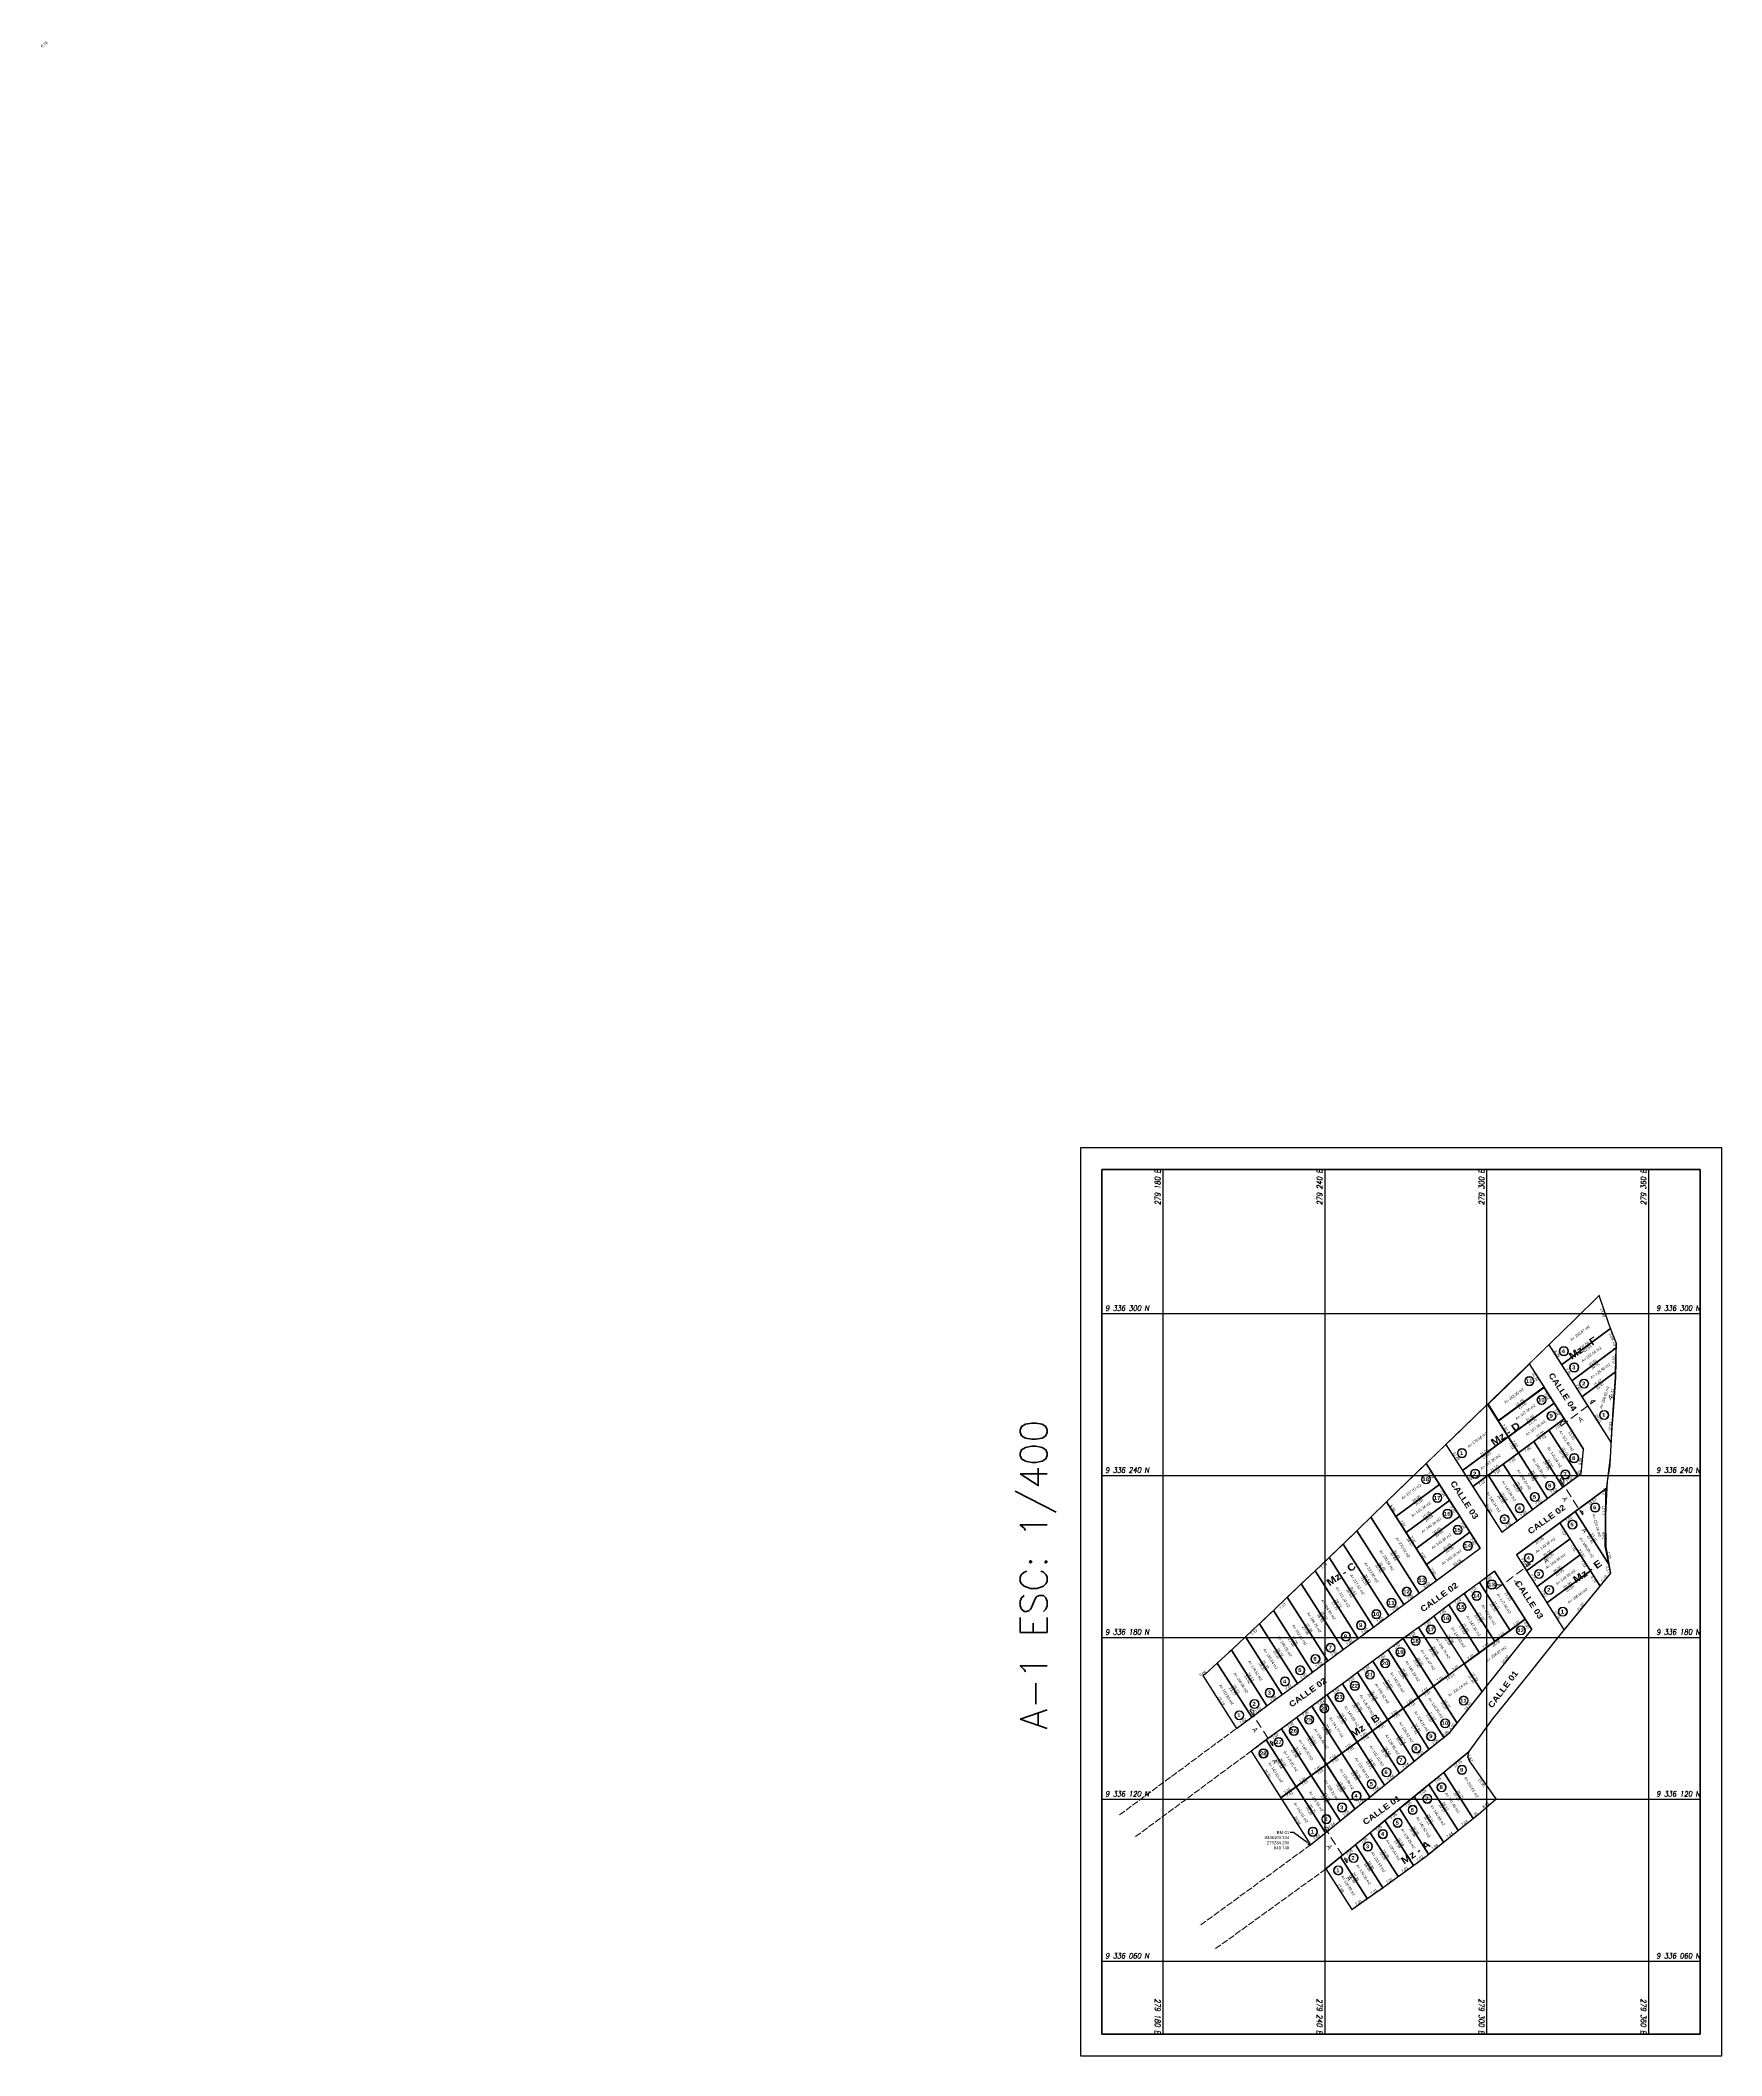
# Model space of a CAD drawing. Header units: metres. Extents: x 278764 to 279387, y 9336025 to 9336772.
import ezdxf
from ezdxf import colors
from ezdxf.entities.mleader import LeaderData, LeaderLine
from ezdxf.enums import TextEntityAlignment as Align
from ezdxf.math import Vec2, Vec3

# ---------------------------------------------------------------- set-up
doc = ezdxf.new("R2010")
doc.units = ezdxf.units.M
doc.linetypes.add('ACAD_ISO02W100', pattern=[15, 12, -3])
doc.linetypes.add('HIDDEN2', pattern=[0.1875, 0.125, -0.0625])
for name, color, linetype in [('31_PREDIOS_TOTAL', 7, 'Continuous'), ('ALINEAMIENTO', 7, 'Continuous'), ('AZULL', 5, 'Continuous'), ('Cuadricula Coordenadas', 5, 'Continuous'), ('LOTES', 250, 'Continuous'), ('PUNTOS-09-08-2026', 7, 'Continuous')]:
    doc.layers.add(name, color=color, linetype=linetype)
for name, color, linetype, lineweight in [('@NUMEROS DE LOTES', 7, 'Continuous', 9), ('CIRCULO', 1, 'Continuous', 5), ('MARCO', 6, 'Continuous', 50), ('PERIMETRO', 1, 'Continuous', 30), ('PUNTOS GEODESICOS', 6, 'Continuous', 30), ('textos', 7, 'Continuous', 15)]:
    doc.layers.add(name, color=color, linetype=linetype, lineweight=lineweight)
doc.styles.add('Coordenadas', font='romans', dxfattribs={"width": 0.9, "height": 2})
doc.styles.get("Standard").update_dxf_attribs({"font": 'simplex.shx'})
doc.styles.add('STYLE1', font='arial.ttf')
doc.styles.add('titu', font='')
doc.styles.add('txt', font='arial.ttf', dxfattribs={"width": 0.9})
doc.styles.get('titu').set_extended_font_data('Arial Black')
doc.dimstyles.new('500ULTIMO', dxfattribs={"dimtxt": 1, "dimasz": 1.2, "dimexe": 0.18, "dimexo": 0.9, "dimgap": 0.2305, "dimtad": 1, "dimzin": 3, "dimdsep": 46, "dimtxsty": 'STYLE1', "dimcen": 0.09, "dimse1": 1, "dimse2": 1, "dimsd1": 1, "dimsd2": 1, "dimclrd": 125, "dimclre": 125, "dimaunit": 1, "dimadec": 3, "dimazin": 0, "dimtfac": 1, "dimtix": 1, "dimtofl": 0, "dimtmove": 0, "dimatfit": 3, "dimfxl": 1, "dimtolj": 1, "dimtzin": 0, "dimarcsym": 0})

# ---------------------------------------------------------------- blocks, each defined once
blk = doc.blocks.new('*D87')
at = {"layer": 'Defpoints', "color": 0, "transparency": 16777216}
for p in [(279212.59, 9336137.8), (279223.6, 9336120.51), (279223.6, 9336120.51)]:
    blk.add_point(p, dxfattribs=at)
at = {"layer": '31_PREDIOS_TOTAL', "color": 0, "transparency": 16777216, "insert": (279218.72, 9336129.55), "char_height": 1, "attachment_point": 5, "rotation": 302.48722, "style": 'STYLE1'}
blk.add_mtext('\\A1;20.50', dxfattribs=at)
blk = doc.blocks.new('*D88')
at = {"layer": 'Defpoints', "color": 0, "transparency": 16777216}
for p in [(279218.23, 9336141.97), (279229.26, 9336124.65), (279229.26, 9336124.65)]:
    blk.add_point(p, dxfattribs=at)
at = {"layer": '31_PREDIOS_TOTAL', "color": 0, "transparency": 16777216, "insert": (279224.37, 9336133.71), "char_height": 1, "attachment_point": 5, "rotation": 302.48722, "style": 'STYLE1'}
blk.add_mtext('\\A1;20.54', dxfattribs=at)
blk = doc.blocks.new('*D89')
at = {"layer": 'Defpoints', "color": 0, "transparency": 16777216}
for p in [(279223.87, 9336146.15), (279234.93, 9336128.79), (279234.93, 9336128.79)]:
    blk.add_point(p, dxfattribs=at)
at = {"layer": '31_PREDIOS_TOTAL', "color": 0, "transparency": 16777216, "insert": (279230.03, 9336137.87), "char_height": 1, "attachment_point": 5, "rotation": 302.48722, "style": 'STYLE1'}
blk.add_mtext('\\A1;20.58', dxfattribs=at)
blk = doc.blocks.new('*D90')
at = {"layer": 'Defpoints', "color": 0, "transparency": 16777216}
for p in [(279229.52, 9336150.32), (279240.59, 9336132.93), (279240.59, 9336132.93)]:
    blk.add_point(p, dxfattribs=at)
at = {"layer": '31_PREDIOS_TOTAL', "color": 0, "transparency": 16777216, "insert": (279235.68, 9336142.02), "char_height": 1, "attachment_point": 5, "rotation": 302.48722, "style": 'STYLE1'}
blk.add_mtext('\\A1;20.62', dxfattribs=at)
blk = doc.blocks.new('*D91')
at = {"layer": 'Defpoints', "color": 0, "transparency": 16777216}
for p in [(279235.16, 9336154.49), (279246.25, 9336137.06), (279246.25, 9336137.06)]:
    blk.add_point(p, dxfattribs=at)
at = {"layer": '31_PREDIOS_TOTAL', "color": 0, "transparency": 16777216, "insert": (279241.33, 9336146.18), "char_height": 1, "attachment_point": 5, "rotation": 302.48722, "style": 'STYLE1'}
blk.add_mtext('\\A1;20.66', dxfattribs=at)
blk = doc.blocks.new('*D92')
at = {"layer": 'Defpoints', "color": 0, "transparency": 16777216}
for p in [(279240.8, 9336158.67), (279251.92, 9336141.2), (279251.92, 9336141.2)]:
    blk.add_point(p, dxfattribs=at)
at = {"layer": '31_PREDIOS_TOTAL', "color": 0, "transparency": 16777216, "insert": (279246.98, 9336150.33), "char_height": 1, "attachment_point": 5, "rotation": 302.48722, "style": 'STYLE1'}
blk.add_mtext('\\A1;20.70', dxfattribs=at)
blk = doc.blocks.new('*D93')
at = {"layer": 'Defpoints', "color": 0, "transparency": 16777216}
for p in [(279246.44, 9336162.84), (279257.58, 9336145.34), (279257.58, 9336145.34)]:
    blk.add_point(p, dxfattribs=at)
at = {"layer": '31_PREDIOS_TOTAL', "color": 0, "transparency": 16777216, "insert": (279252.64, 9336154.49), "char_height": 1, "attachment_point": 5, "rotation": 302.48722, "style": 'STYLE1'}
blk.add_mtext('\\A1;20.74', dxfattribs=at)
blk = doc.blocks.new('*D94')
at = {"layer": 'Defpoints', "color": 0, "transparency": 16777216}
for p in [(279252.08, 9336167.01), (279263.24, 9336149.48), (279263.24, 9336149.48)]:
    blk.add_point(p, dxfattribs=at)
at = {"layer": '31_PREDIOS_TOTAL', "color": 0, "transparency": 16777216, "insert": (279258.29, 9336158.64), "char_height": 1, "attachment_point": 5, "rotation": 302.48722, "style": 'STYLE1'}
blk.add_mtext('\\A1;20.78', dxfattribs=at)
blk = doc.blocks.new('*D95')
at = {"layer": 'Defpoints', "color": 0, "transparency": 16777216}
for p in [(279257.72, 9336171.18), (279268.91, 9336153.62), (279268.91, 9336153.62)]:
    blk.add_point(p, dxfattribs=at)
at = {"layer": '31_PREDIOS_TOTAL', "color": 0, "transparency": 16777216, "insert": (279263.94, 9336162.8), "char_height": 1, "attachment_point": 5, "rotation": 302.48722, "style": 'STYLE1'}
blk.add_mtext('\\A1;20.82', dxfattribs=at)
blk = doc.blocks.new('*D96')
at = {"layer": 'Defpoints', "color": 0, "transparency": 16777216}
for p in [(279263.36, 9336175.36), (279274.57, 9336157.76), (279274.57, 9336157.76)]:
    blk.add_point(p, dxfattribs=at)
at = {"layer": '31_PREDIOS_TOTAL', "color": 0, "transparency": 16777216, "insert": (279269.59, 9336166.96), "char_height": 1, "attachment_point": 5, "rotation": 302.48722, "style": 'STYLE1'}
blk.add_mtext('\\A1;20.86', dxfattribs=at)
blk = doc.blocks.new('*D97')
at = {"layer": 'Defpoints', "color": 0, "transparency": 16777216}
for p in [(279269.01, 9336179.53), (279280.23, 9336161.9), (279280.23, 9336161.9)]:
    blk.add_point(p, dxfattribs=at)
at = {"layer": '31_PREDIOS_TOTAL', "color": 0, "transparency": 16777216, "insert": (279275.24, 9336171.11), "char_height": 1, "attachment_point": 5, "rotation": 302.48722, "style": 'STYLE1'}
blk.add_mtext('\\A1;20.90', dxfattribs=at)
blk = doc.blocks.new('*D98')
at = {"layer": 'Defpoints', "color": 0, "transparency": 16777216}
for p in [(279274.65, 9336183.7), (279285.9, 9336166.04), (279285.9, 9336166.04)]:
    blk.add_point(p, dxfattribs=at)
at = {"layer": '31_PREDIOS_TOTAL', "color": 0, "transparency": 16777216, "insert": (279280.9, 9336175.27), "char_height": 1, "attachment_point": 5, "rotation": 302.48722, "style": 'STYLE1'}
blk.add_mtext('\\A1;20.95', dxfattribs=at)
blk = doc.blocks.new('*D99')
at = {"layer": 'Defpoints', "color": 0, "transparency": 16777216}
for p in [(279280.29, 9336187.88), (279291.56, 9336170.17), (279291.56, 9336170.17)]:
    blk.add_point(p, dxfattribs=at)
at = {"layer": '31_PREDIOS_TOTAL', "color": 0, "transparency": 16777216, "insert": (279286.55, 9336179.42), "char_height": 1, "attachment_point": 5, "rotation": 302.48722, "style": 'STYLE1'}
blk.add_mtext('\\A1;20.99', dxfattribs=at)
blk = doc.blocks.new('*D100')
at = {"layer": 'Defpoints', "color": 0, "transparency": 16777216}
for p in [(279285.93, 9336192.05), (279297.22, 9336174.31), (279297.22, 9336174.31)]:
    blk.add_point(p, dxfattribs=at)
at = {"layer": '31_PREDIOS_TOTAL', "color": 0, "transparency": 16777216, "insert": (279292.2, 9336183.58), "char_height": 1, "attachment_point": 5, "rotation": 302.48722, "style": 'STYLE1'}
blk.add_mtext('\\A1;21.03', dxfattribs=at)
blk = doc.blocks.new('*D101')
at = {"layer": 'Defpoints', "color": 0, "transparency": 16777216}
for p in [(279291.57, 9336196.22), (279302.89, 9336178.45), (279302.89, 9336178.45)]:
    blk.add_point(p, dxfattribs=at)
at = {"layer": '31_PREDIOS_TOTAL', "color": 0, "transparency": 16777216, "insert": (279297.85, 9336187.74), "char_height": 1, "attachment_point": 5, "rotation": 302.48722, "style": 'STYLE1'}
blk.add_mtext('\\A1;21.07', dxfattribs=at)
blk = doc.blocks.new('*D102')
at = {"layer": 'Defpoints', "color": 0, "transparency": 16777216}
for p in [(279297.21, 9336200.4), (279308.55, 9336182.59), (279308.55, 9336182.59)]:
    blk.add_point(p, dxfattribs=at)
at = {"layer": '31_PREDIOS_TOTAL', "color": 0, "transparency": 16777216, "insert": (279303.5, 9336191.89), "char_height": 1, "attachment_point": 5, "rotation": 302.48722, "style": 'STYLE1'}
blk.add_mtext('\\A1;21.11', dxfattribs=at)
blk = doc.blocks.new('*D103')
at = {"layer": 'Defpoints', "color": 0, "transparency": 16777216}
for p in [(279302.85, 9336204.57), (279301.5, 9336203.71), (279314.21, 9336186.73)]:
    blk.add_point(p, dxfattribs=at)
at = {"layer": '31_PREDIOS_TOTAL', "color": 0, "transparency": 16777216, "insert": (279307.81, 9336195.19), "char_height": 1, "attachment_point": 5, "rotation": 302.48722, "style": 'STYLE1'}
blk.add_mtext('\\A1;21.15', dxfattribs=at)
blk = doc.blocks.new('*D105')
at = {"layer": 'Defpoints', "color": 0, "transparency": 16777216}
for p in [(279223.87, 9336146.15, 843.37), (279224.81, 9336144.89), (279218.23, 9336141.97)]:
    blk.add_point(p, dxfattribs=at)
at = {"layer": '31_PREDIOS_TOTAL', "color": 0, "transparency": 16777216, "insert": (279221.55, 9336143.39), "char_height": 1, "attachment_point": 5, "rotation": 36.49072, "style": 'STYLE1'}
blk.add_mtext('\\A1;7.02', dxfattribs=at)
blk = doc.blocks.new('*D106')
at = {"layer": 'Defpoints', "color": 0, "transparency": 16777216}
for p in [(279223.87, 9336146.15, 843.37), (279229.52, 9336150.32), (279230.45, 9336149.06)]:
    blk.add_point(p, dxfattribs=at)
at = {"layer": '31_PREDIOS_TOTAL', "color": 0, "transparency": 16777216, "insert": (279227.19, 9336147.57), "char_height": 1, "attachment_point": 5, "rotation": 36.49072, "style": 'STYLE1'}
blk.add_mtext('\\A1;7.02', dxfattribs=at)
blk = doc.blocks.new('*D107')
at = {"layer": 'Defpoints', "color": 0, "transparency": 16777216}
for p in [(279235.16, 9336154.49), (279236.09, 9336153.23), (279229.52, 9336150.32)]:
    blk.add_point(p, dxfattribs=at)
at = {"layer": '31_PREDIOS_TOTAL', "color": 0, "transparency": 16777216, "insert": (279232.83, 9336151.74), "char_height": 1, "attachment_point": 5, "rotation": 36.49072, "style": 'STYLE1'}
blk.add_mtext('\\A1;7.02', dxfattribs=at)
blk = doc.blocks.new('*D108')
at = {"layer": 'Defpoints', "color": 0, "transparency": 16777216}
for p in [(279235.16, 9336154.49), (279240.8, 9336158.67, 843.37), (279241.73, 9336157.4)]:
    blk.add_point(p, dxfattribs=at)
at = {"layer": '31_PREDIOS_TOTAL', "color": 0, "transparency": 16777216, "insert": (279238.47, 9336155.91), "char_height": 1, "attachment_point": 5, "rotation": 36.49072, "style": 'STYLE1'}
blk.add_mtext('\\A1;7.02', dxfattribs=at)
blk = doc.blocks.new('*D109')
at = {"layer": 'Defpoints', "color": 0, "transparency": 16777216}
for p in [(279246.44, 9336162.84), (279247.37, 9336161.58), (279240.8, 9336158.67, 843.37)]:
    blk.add_point(p, dxfattribs=at)
at = {"layer": '31_PREDIOS_TOTAL', "color": 0, "transparency": 16777216, "insert": (279244.11, 9336160.09), "char_height": 1, "attachment_point": 5, "rotation": 36.49072, "style": 'STYLE1'}
blk.add_mtext('\\A1;7.02', dxfattribs=at)
blk = doc.blocks.new('*D110')
at = {"layer": 'Defpoints', "color": 0, "transparency": 16777216}
for p in [(279252.08, 9336167.01, 843.37), (279246.44, 9336162.84), (279253.01, 9336165.75)]:
    blk.add_point(p, dxfattribs=at)
at = {"layer": '31_PREDIOS_TOTAL', "color": 0, "transparency": 16777216, "insert": (279249.75, 9336164.26), "char_height": 1, "attachment_point": 5, "rotation": 36.49072, "style": 'STYLE1'}
blk.add_mtext('\\A1;7.02', dxfattribs=at)
blk = doc.blocks.new('*D111')
at = {"layer": 'Defpoints', "color": 0, "transparency": 16777216}
for p in [(279252.08, 9336167.01, 843.37), (279257.72, 9336171.18), (279258.66, 9336169.92)]:
    blk.add_point(p, dxfattribs=at)
at = {"layer": '31_PREDIOS_TOTAL', "color": 0, "transparency": 16777216, "insert": (279255.39, 9336168.43), "char_height": 1, "attachment_point": 5, "rotation": 36.49072, "style": 'STYLE1'}
blk.add_mtext('\\A1;7.02', dxfattribs=at)
blk = doc.blocks.new('*D58')
at = {"layer": 'Defpoints', "color": 0, "transparency": 16777216}
for p in [(279263.36, 9336175.36, 843.37), (279257.72, 9336171.18), (279264.3, 9336174.1)]:
    blk.add_point(p, dxfattribs=at)
at = {"layer": '31_PREDIOS_TOTAL', "color": 0, "transparency": 16777216, "insert": (279261.04, 9336172.61), "char_height": 1, "attachment_point": 5, "rotation": 36.49072, "style": 'STYLE1'}
blk.add_mtext('\\A1;7.02', dxfattribs=at)
blk = doc.blocks.new('*D59')
at = {"layer": 'Defpoints', "color": 0, "transparency": 16777216}
for p in [(279263.36, 9336175.36, 843.37), (279269.01, 9336179.53), (279269.94, 9336178.27)]:
    blk.add_point(p, dxfattribs=at)
at = {"layer": '31_PREDIOS_TOTAL', "color": 0, "transparency": 16777216, "insert": (279266.68, 9336176.78), "char_height": 1, "attachment_point": 5, "rotation": 36.49072, "style": 'STYLE1'}
blk.add_mtext('\\A1;7.02', dxfattribs=at)
blk = doc.blocks.new('*D60')
at = {"layer": 'Defpoints', "color": 0, "transparency": 16777216}
for p in [(279274.65, 9336183.7, 843.37), (279275.58, 9336182.44), (279269.01, 9336179.53)]:
    blk.add_point(p, dxfattribs=at)
at = {"layer": '31_PREDIOS_TOTAL', "color": 0, "transparency": 16777216, "insert": (279272.32, 9336180.95), "char_height": 1, "attachment_point": 5, "rotation": 36.49072, "style": 'STYLE1'}
blk.add_mtext('\\A1;7.02', dxfattribs=at)
blk = doc.blocks.new('*D61')
at = {"layer": 'Defpoints', "color": 0, "transparency": 16777216}
for p in [(279274.65, 9336183.7, 843.37), (279280.29, 9336187.88), (279281.22, 9336186.62)]:
    blk.add_point(p, dxfattribs=at)
at = {"layer": '31_PREDIOS_TOTAL', "color": 0, "transparency": 16777216, "insert": (279277.96, 9336185.13), "char_height": 1, "attachment_point": 5, "rotation": 36.49072, "style": 'STYLE1'}
blk.add_mtext('\\A1;7.02', dxfattribs=at)
blk = doc.blocks.new('*D62')
at = {"layer": 'Defpoints', "color": 0, "transparency": 16777216}
for p in [(279285.93, 9336192.05, 843.37), (279286.86, 9336190.79), (279280.29, 9336187.88)]:
    blk.add_point(p, dxfattribs=at)
at = {"layer": '31_PREDIOS_TOTAL', "color": 0, "transparency": 16777216, "insert": (279283.6, 9336189.3), "char_height": 1, "attachment_point": 5, "rotation": 36.49072, "style": 'STYLE1'}
blk.add_mtext('\\A1;7.02', dxfattribs=at)
blk = doc.blocks.new('*D63')
at = {"layer": 'Defpoints', "color": 0, "transparency": 16777216}
for p in [(279285.93, 9336192.05, 843.37), (279291.57, 9336196.22), (279292.5, 9336194.96)]:
    blk.add_point(p, dxfattribs=at)
at = {"layer": '31_PREDIOS_TOTAL', "color": 0, "transparency": 16777216, "insert": (279289.24, 9336193.47), "char_height": 1, "attachment_point": 5, "rotation": 36.49072, "style": 'STYLE1'}
blk.add_mtext('\\A1;7.02', dxfattribs=at)
blk = doc.blocks.new('*D64')
at = {"layer": 'Defpoints', "color": 0, "transparency": 16777216}
for p in [(279297.21, 9336200.4, 843.37), (279298.15, 9336199.13), (279291.57, 9336196.22)]:
    blk.add_point(p, dxfattribs=at)
at = {"layer": '31_PREDIOS_TOTAL', "color": 0, "transparency": 16777216, "insert": (279294.88, 9336197.64), "char_height": 1, "attachment_point": 5, "rotation": 36.49072, "style": 'STYLE1'}
blk.add_mtext('\\A1;7.02', dxfattribs=at)
blk = doc.blocks.new('*D65')
at = {"layer": 'Defpoints', "color": 0, "transparency": 16777216}
for p in [(279302.85, 9336204.57, 843.37), (279297.21, 9336200.4, 843.37), (279303.79, 9336203.31)]:
    blk.add_point(p, dxfattribs=at)
at = {"layer": '31_PREDIOS_TOTAL', "color": 0, "transparency": 16777216, "insert": (279300.53, 9336201.82), "char_height": 1, "attachment_point": 5, "rotation": 36.49072, "style": 'STYLE1'}
blk.add_mtext('\\A1;7.02', dxfattribs=at)
blk = doc.blocks.new('*D66')
at = {"layer": 'Defpoints', "color": 0, "transparency": 16777216}
for p in [(279229.26, 9336124.65), (279229.26, 9336124.65), (279223.6, 9336120.51)]:
    blk.add_point(p, dxfattribs=at)
at = {"layer": '31_PREDIOS_TOTAL', "color": 0, "transparency": 16777216, "insert": (279226, 9336123.18), "char_height": 1, "attachment_point": 5, "rotation": 36.15947, "style": 'STYLE1'}
blk.add_mtext('\\A1;7.01', dxfattribs=at)
blk = doc.blocks.new('*D67')
at = {"layer": 'Defpoints', "color": 0, "transparency": 16777216}
for p in [(279229.26, 9336124.65), (279234.93, 9336128.79), (279234.93, 9336128.79)]:
    blk.add_point(p, dxfattribs=at)
at = {"layer": '31_PREDIOS_TOTAL', "color": 0, "transparency": 16777216, "insert": (279231.66, 9336127.32), "char_height": 1, "attachment_point": 5, "rotation": 36.15947, "style": 'STYLE1'}
blk.add_mtext('\\A1;7.01', dxfattribs=at)
blk = doc.blocks.new('*D68')
at = {"layer": 'Defpoints', "color": 0, "transparency": 16777216}
for p in [(279240.59, 9336132.93), (279240.59, 9336132.93), (279234.93, 9336128.79)]:
    blk.add_point(p, dxfattribs=at)
at = {"layer": '31_PREDIOS_TOTAL', "color": 0, "transparency": 16777216, "insert": (279237.32, 9336131.46), "char_height": 1, "attachment_point": 5, "rotation": 36.15947, "style": 'STYLE1'}
blk.add_mtext('\\A1;7.01', dxfattribs=at)
blk = doc.blocks.new('*D69')
at = {"layer": 'Defpoints', "color": 0, "transparency": 16777216}
for p in [(279240.59, 9336132.93), (279246.25, 9336137.06), (279246.25, 9336137.06)]:
    blk.add_point(p, dxfattribs=at)
at = {"layer": '31_PREDIOS_TOTAL', "color": 0, "transparency": 16777216, "insert": (279242.99, 9336135.59), "char_height": 1, "attachment_point": 5, "rotation": 36.15947, "style": 'STYLE1'}
blk.add_mtext('\\A1;7.01', dxfattribs=at)
blk = doc.blocks.new('*D70')
at = {"layer": 'Defpoints', "color": 0, "transparency": 16777216}
for p in [(279251.92, 9336141.2), (279251.92, 9336141.2), (279246.25, 9336137.06)]:
    blk.add_point(p, dxfattribs=at)
at = {"layer": '31_PREDIOS_TOTAL', "color": 0, "transparency": 16777216, "insert": (279248.65, 9336139.73), "char_height": 1, "attachment_point": 5, "rotation": 36.15947, "style": 'STYLE1'}
blk.add_mtext('\\A1;7.01', dxfattribs=at)
blk = doc.blocks.new('*D71')
at = {"layer": 'Defpoints', "color": 0, "transparency": 16777216}
for p in [(279257.58, 9336145.34), (279257.58, 9336145.34), (279251.92, 9336141.2)]:
    blk.add_point(p, dxfattribs=at)
at = {"layer": '31_PREDIOS_TOTAL', "color": 0, "transparency": 16777216, "insert": (279254.31, 9336143.87), "char_height": 1, "attachment_point": 5, "rotation": 36.15947, "style": 'STYLE1'}
blk.add_mtext('\\A1;7.01', dxfattribs=at)
blk = doc.blocks.new('*D72')
at = {"layer": 'Defpoints', "color": 0, "transparency": 16777216}
for p in [(279257.58, 9336145.34), (279263.24, 9336149.48), (279263.24, 9336149.48)]:
    blk.add_point(p, dxfattribs=at)
at = {"layer": '31_PREDIOS_TOTAL', "color": 0, "transparency": 16777216, "insert": (279259.98, 9336148.01), "char_height": 1, "attachment_point": 5, "rotation": 36.15947, "style": 'STYLE1'}
blk.add_mtext('\\A1;7.01', dxfattribs=at)
blk = doc.blocks.new('*D73')
at = {"layer": 'Defpoints', "color": 0, "transparency": 16777216}
for p in [(279268.91, 9336153.62), (279268.91, 9336153.62), (279263.24, 9336149.48)]:
    blk.add_point(p, dxfattribs=at)
at = {"layer": '31_PREDIOS_TOTAL', "color": 0, "transparency": 16777216, "insert": (279265.64, 9336152.15), "char_height": 1, "attachment_point": 5, "rotation": 36.15947, "style": 'STYLE1'}
blk.add_mtext('\\A1;7.01', dxfattribs=at)
blk = doc.blocks.new('*D74')
at = {"layer": 'Defpoints', "color": 0, "transparency": 16777216}
for p in [(279268.91, 9336153.62), (279274.57, 9336157.76), (279274.57, 9336157.76)]:
    blk.add_point(p, dxfattribs=at)
at = {"layer": '31_PREDIOS_TOTAL', "color": 0, "transparency": 16777216, "insert": (279271.3, 9336156.29), "char_height": 1, "attachment_point": 5, "rotation": 36.15947, "style": 'STYLE1'}
blk.add_mtext('\\A1;7.01', dxfattribs=at)
blk = doc.blocks.new('*D75')
at = {"layer": 'Defpoints', "color": 0, "transparency": 16777216}
for p in [(279280.23, 9336161.9), (279280.23, 9336161.9), (279274.57, 9336157.76)]:
    blk.add_point(p, dxfattribs=at)
at = {"layer": '31_PREDIOS_TOTAL', "color": 0, "transparency": 16777216, "insert": (279276.96, 9336160.43), "char_height": 1, "attachment_point": 5, "rotation": 36.15947, "style": 'STYLE1'}
blk.add_mtext('\\A1;7.01', dxfattribs=at)
blk = doc.blocks.new('*D76')
at = {"layer": 'Defpoints', "color": 0, "transparency": 16777216}
for p in [(279280.23, 9336161.9), (279285.9, 9336166.04, 843.37), (279285.9, 9336166.04)]:
    blk.add_point(p, dxfattribs=at)
at = {"layer": '31_PREDIOS_TOTAL', "color": 0, "transparency": 16777216, "insert": (279282.63, 9336164.57), "char_height": 1, "attachment_point": 5, "rotation": 36.15947, "style": 'STYLE1'}
blk.add_mtext('\\A1;7.01', dxfattribs=at)
blk = doc.blocks.new('*D77')
at = {"layer": 'Defpoints', "color": 0, "transparency": 16777216}
for p in [(279291.56, 9336170.17), (279291.56, 9336170.17), (279285.9, 9336166.04, 843.37)]:
    blk.add_point(p, dxfattribs=at)
at = {"layer": '31_PREDIOS_TOTAL', "color": 0, "transparency": 16777216, "insert": (279288.29, 9336168.7), "char_height": 1, "attachment_point": 5, "rotation": 36.15947, "style": 'STYLE1'}
blk.add_mtext('\\A1;7.01', dxfattribs=at)
blk = doc.blocks.new('*D78')
at = {"layer": 'Defpoints', "color": 0, "transparency": 16777216}
for p in [(279291.56, 9336170.17), (279297.22, 9336174.31, 843.37), (279297.22, 9336174.31)]:
    blk.add_point(p, dxfattribs=at)
at = {"layer": '31_PREDIOS_TOTAL', "color": 0, "transparency": 16777216, "insert": (279293.95, 9336172.84), "char_height": 1, "attachment_point": 5, "rotation": 36.15947, "style": 'STYLE1'}
blk.add_mtext('\\A1;7.01', dxfattribs=at)
blk = doc.blocks.new('*D79')
at = {"layer": 'Defpoints', "color": 0, "transparency": 16777216}
for p in [(279302.89, 9336178.45, 843.37), (279302.89, 9336178.45), (279297.22, 9336174.31, 843.37)]:
    blk.add_point(p, dxfattribs=at)
at = {"layer": '31_PREDIOS_TOTAL', "color": 0, "transparency": 16777216, "insert": (279299.62, 9336176.98), "char_height": 1, "attachment_point": 5, "rotation": 36.15947, "style": 'STYLE1'}
blk.add_mtext('\\A1;7.01', dxfattribs=at)
blk = doc.blocks.new('*D80')
at = {"layer": 'Defpoints', "color": 0, "transparency": 16777216}
for p in [(279308.55, 9336182.59), (279308.55, 9336182.59), (279302.89, 9336178.45, 843.37)]:
    blk.add_point(p, dxfattribs=at)
at = {"layer": '31_PREDIOS_TOTAL', "color": 0, "transparency": 16777216, "insert": (279305.28, 9336181.12), "char_height": 1, "attachment_point": 5, "rotation": 36.15947, "style": 'STYLE1'}
blk.add_mtext('\\A1;7.01', dxfattribs=at)
blk = doc.blocks.new('*D81')
at = {"layer": 'Defpoints', "color": 0, "transparency": 16777216}
for p in [(279308.55, 9336182.59), (279314.21, 9336186.73), (279314.21, 9336186.73)]:
    blk.add_point(p, dxfattribs=at)
at = {"layer": '31_PREDIOS_TOTAL', "color": 0, "transparency": 16777216, "insert": (279310.94, 9336185.26), "char_height": 1, "attachment_point": 5, "rotation": 36.15947, "style": 'STYLE1'}
blk.add_mtext('\\A1;7.01', dxfattribs=at)
blk = doc.blocks.new('*D82')
at = {"layer": 'Defpoints', "color": 0, "transparency": 16777216}
for p in [(279289.36, 9336108.47, 843.37), (279294.86, 9336112.87), (279294.86, 9336112.87)]:
    blk.add_point(p, dxfattribs=at)
at = {"layer": '31_PREDIOS_TOTAL', "color": 0, "transparency": 16777216, "insert": (279291.64, 9336111.25), "char_height": 1, "attachment_point": 5, "rotation": 38.62535, "style": 'STYLE1'}
blk.add_mtext('\\A1;7.04', dxfattribs=at)
blk = doc.blocks.new('*D83')
at = {"layer": 'Defpoints', "color": 0, "transparency": 16777216}
for p in [(279292.87, 9336132.27), (279294.24, 9336133.23), (279303.35, 9336120.2)]:
    blk.add_point(p, dxfattribs=at)
at = {"layer": '31_PREDIOS_TOTAL', "color": 0, "transparency": 16777216, "insert": (279298.03, 9336126.18), "char_height": 1, "attachment_point": 5, "rotation": 304.96846, "style": 'STYLE1'}
blk.add_mtext('\\A1;15.90', dxfattribs=at)
blk = doc.blocks.new('*D84')
at = {"layer": 'Defpoints', "color": 0, "transparency": 16777216}
for p in [(279249.94, 9336079.14), (279255.67, 9336083.18), (279255.67, 9336083.18)]:
    blk.add_point(p, dxfattribs=at)
at = {"layer": '31_PREDIOS_TOTAL', "color": 0, "transparency": 16777216, "insert": (279252.38, 9336081.77), "char_height": 1, "attachment_point": 5, "rotation": 35.24452, "style": 'STYLE1'}
blk.add_mtext('\\A1;7.01', dxfattribs=at)
blk = doc.blocks.new('*D85')
at = {"layer": 'Defpoints', "color": 0, "transparency": 16777216}
for p in [(279261.39, 9336087.23), (279261.39, 9336087.23), (279255.67, 9336083.18)]:
    blk.add_point(p, dxfattribs=at)
at = {"layer": '31_PREDIOS_TOTAL', "color": 0, "transparency": 16777216, "insert": (279258.1, 9336085.81), "char_height": 1, "attachment_point": 5, "rotation": 35.24452, "style": 'STYLE1'}
blk.add_mtext('\\A1;7.01', dxfattribs=at)
blk = doc.blocks.new('*D86')
at = {"layer": 'Defpoints', "color": 0, "transparency": 16777216}
for p in [(279261.39, 9336087.23), (279267.07, 9336091.35), (279267.07, 9336091.35)]:
    blk.add_point(p, dxfattribs=at)
at = {"layer": '31_PREDIOS_TOTAL', "color": 0, "transparency": 16777216, "insert": (279263.79, 9336089.89), "char_height": 1, "attachment_point": 5, "rotation": 35.98609, "style": 'STYLE1'}
blk.add_mtext('\\A1;7.01', dxfattribs=at)
blk = doc.blocks.new('*D168')
at = {"layer": 'Defpoints', "color": 0, "transparency": 16777216}
for p in [(279272.74, 9336095.47, 843.37), (279272.74, 9336095.47), (279267.07, 9336091.35)]:
    blk.add_point(p, dxfattribs=at)
at = {"layer": '31_PREDIOS_TOTAL', "color": 0, "transparency": 16777216, "insert": (279269.47, 9336094.01), "char_height": 1, "attachment_point": 5, "rotation": 36.01895, "style": 'STYLE1'}
blk.add_mtext('\\A1;7.01', dxfattribs=at)
blk = doc.blocks.new('*D169')
at = {"layer": 'Defpoints', "color": 0, "transparency": 16777216}
for p in [(279272.74, 9336095.47), (279278.39, 9336099.63), (279278.39, 9336099.63)]:
    blk.add_point(p, dxfattribs=at)
at = {"layer": '31_PREDIOS_TOTAL', "color": 0, "transparency": 16777216, "insert": (279275.13, 9336098.15), "char_height": 1, "attachment_point": 5, "rotation": 36.32548, "style": 'STYLE1'}
blk.add_mtext('\\A1;7.02', dxfattribs=at)
blk = doc.blocks.new('*D170')
at = {"layer": 'Defpoints', "color": 0, "transparency": 16777216}
for p in [(279283.87, 9336104.05), (279283.87, 9336104.05), (279278.39, 9336099.63)]:
    blk.add_point(p, dxfattribs=at)
at = {"layer": '31_PREDIOS_TOTAL', "color": 0, "transparency": 16777216, "insert": (279280.67, 9336102.42), "char_height": 1, "attachment_point": 5, "rotation": 38.89806, "style": 'STYLE1'}
blk.add_mtext('\\A1;7.04', dxfattribs=at)
blk = doc.blocks.new('*D56')
at = {"layer": 'Defpoints', "color": 0, "transparency": 16777216}
for p in [(279289.36, 9336108.47, 843.37), (279289.36, 9336108.47), (279283.87, 9336104.05, 843.37)]:
    blk.add_point(p, dxfattribs=at)
at = {"layer": '31_PREDIOS_TOTAL', "color": 0, "transparency": 16777216, "insert": (279286.15, 9336106.84), "char_height": 1, "attachment_point": 5, "rotation": 38.89806, "style": 'STYLE1'}
blk.add_mtext('\\A1;7.04', dxfattribs=at)
blk = doc.blocks.new('*D171')
at = {"layer": 'Defpoints', "color": 0, "transparency": 16777216}
for p in [(279294.76, 9336235.9), (279305.53, 9336218.99), (279305.53, 9336218.99)]:
    blk.add_point(p, dxfattribs=at)
at = {"layer": '31_PREDIOS_TOTAL', "color": 0, "transparency": 16777216, "insert": (279300.77, 9336227.84), "char_height": 1, "attachment_point": 5, "rotation": 302.48722, "style": 'STYLE1'}
blk.add_mtext('\\A1;20.05', dxfattribs=at)
blk = doc.blocks.new('*D172')
at = {"layer": 'Defpoints', "color": 0, "transparency": 16777216}
for p in [(279300.4, 9336240.07), (279300.4, 9336240.07), (279311.17, 9336223.16)]:
    blk.add_point(p, dxfattribs=at)
at = {"layer": '31_PREDIOS_TOTAL', "color": 0, "transparency": 16777216, "insert": (279306.41, 9336232.01), "char_height": 1, "attachment_point": 5, "rotation": 302.48722, "style": 'STYLE1'}
blk.add_mtext('\\A1;20.05', dxfattribs=at)
blk = doc.blocks.new('*D173')
at = {"layer": 'Defpoints', "color": 0, "transparency": 16777216}
for p in [(279306.04, 9336244.24), (279306.04, 9336244.24), (279316.81, 9336227.33)]:
    blk.add_point(p, dxfattribs=at)
at = {"layer": '31_PREDIOS_TOTAL', "color": 0, "transparency": 16777216, "insert": (279312.05, 9336236.19), "char_height": 1, "attachment_point": 5, "rotation": 302.48722, "style": 'STYLE1'}
blk.add_mtext('\\A1;20.05', dxfattribs=at)
blk = doc.blocks.new('*D174')
at = {"layer": 'Defpoints', "color": 0, "transparency": 16777216}
for p in [(279311.68, 9336248.42), (279311.68, 9336248.42), (279322.45, 9336231.51)]:
    blk.add_point(p, dxfattribs=at)
at = {"layer": '31_PREDIOS_TOTAL', "color": 0, "transparency": 16777216, "insert": (279317.69, 9336240.36), "char_height": 1, "attachment_point": 5, "rotation": 302.48722, "style": 'STYLE1'}
blk.add_mtext('\\A1;20.05', dxfattribs=at)
blk = doc.blocks.new('*D175')
at = {"layer": 'Defpoints', "color": 0, "transparency": 16777216}
for p in [(279317.33, 9336252.59), (279317.33, 9336252.59), (279328.09, 9336235.68)]:
    blk.add_point(p, dxfattribs=at)
at = {"layer": '31_PREDIOS_TOTAL', "color": 0, "transparency": 16777216, "insert": (279323.34, 9336244.53), "char_height": 1, "attachment_point": 5, "rotation": 302.48722, "style": 'STYLE1'}
blk.add_mtext('\\A1;20.05', dxfattribs=at)
blk = doc.blocks.new('*D176')
at = {"layer": 'Defpoints', "color": 0, "transparency": 16777216}
for p in [(279322.97, 9336256.76), (279322.97, 9336256.76), (279333.74, 9336239.85)]:
    blk.add_point(p, dxfattribs=at)
at = {"layer": '31_PREDIOS_TOTAL', "color": 0, "transparency": 16777216, "insert": (279328.98, 9336248.71), "char_height": 1, "attachment_point": 5, "rotation": 302.48722, "style": 'STYLE1'}
blk.add_mtext('\\A1;20.05', dxfattribs=at)
blk = doc.blocks.new('*D177')
at = {"layer": 'Defpoints', "color": 0, "transparency": 16777216}
for p in [(279327.2, 9336260.04), (279328.61, 9336260.94), (279335.76, 9336249.71)]:
    blk.add_point(p, dxfattribs=at)
at = {"layer": '31_PREDIOS_TOTAL', "color": 0, "transparency": 16777216, "insert": (279331.4, 9336254.82), "char_height": 1, "attachment_point": 5, "rotation": 302.48722, "style": 'STYLE1'}
blk.add_mtext('\\A1;13.31', dxfattribs=at)
blk = doc.blocks.new('*D178')
at = {"layer": 'Defpoints', "color": 0, "transparency": 16777216}
for p in [(279335.76, 9336249.71), (279335.76, 9336249.71), (279334.85, 9336240.67)]:
    blk.add_point(p, dxfattribs=at)
at = {"layer": '31_PREDIOS_TOTAL', "color": 0, "transparency": 16777216, "insert": (279334.57, 9336245.27), "char_height": 1, "attachment_point": 5, "rotation": 84.25162, "style": 'STYLE1'}
blk.add_mtext('\\A1;9.08', dxfattribs=at)
blk = doc.blocks.new('*D179')
at = {"layer": 'Defpoints', "color": 0, "transparency": 16777216}
for p in [(279333.74, 9336239.85), (279334.85, 9336240.67), (279334.85, 9336240.67)]:
    blk.add_point(p, dxfattribs=at)
at = {"layer": '31_PREDIOS_TOTAL', "color": 0, "transparency": 16777216, "insert": (279333.85, 9336240.86), "char_height": 1, "attachment_point": 5, "rotation": 36.49072, "style": 'STYLE1'}
blk.add_mtext('\\A1;1.38', dxfattribs=at)
blk = doc.blocks.new('*D180')
at = {"layer": 'Defpoints', "color": 0, "transparency": 16777216}
for p in [(279328.09, 9336235.68), (279333.74, 9336239.85), (279333.74, 9336239.85)]:
    blk.add_point(p, dxfattribs=at)
at = {"layer": '31_PREDIOS_TOTAL', "color": 0, "transparency": 16777216, "insert": (279330.47, 9336238.36), "char_height": 1, "attachment_point": 5, "rotation": 36.49072, "style": 'STYLE1'}
blk.add_mtext('\\A1;7.02', dxfattribs=at)
blk = doc.blocks.new('*D181')
at = {"layer": 'Defpoints', "color": 0, "transparency": 16777216}
for p in [(279328.09, 9336235.68), (279328.09, 9336235.68), (279322.45, 9336231.51)]:
    blk.add_point(p, dxfattribs=at)
at = {"layer": '31_PREDIOS_TOTAL', "color": 0, "transparency": 16777216, "insert": (279324.83, 9336234.19), "char_height": 1, "attachment_point": 5, "rotation": 36.49072, "style": 'STYLE1'}
blk.add_mtext('\\A1;7.02', dxfattribs=at)
blk = doc.blocks.new('*D182')
at = {"layer": 'Defpoints', "color": 0, "transparency": 16777216}
for p in [(279316.81, 9336227.33), (279322.45, 9336231.51), (279322.45, 9336231.51)]:
    blk.add_point(p, dxfattribs=at)
at = {"layer": '31_PREDIOS_TOTAL', "color": 0, "transparency": 16777216, "insert": (279319.19, 9336230.01), "char_height": 1, "attachment_point": 5, "rotation": 36.49072, "style": 'STYLE1'}
blk.add_mtext('\\A1;7.02', dxfattribs=at)
blk = doc.blocks.new('*D183')
at = {"layer": 'Defpoints', "color": 0, "transparency": 16777216}
for p in [(279316.81, 9336227.33), (279316.81, 9336227.33), (279311.17, 9336223.16)]:
    blk.add_point(p, dxfattribs=at)
at = {"layer": '31_PREDIOS_TOTAL', "color": 0, "transparency": 16777216, "insert": (279313.55, 9336225.84), "char_height": 1, "attachment_point": 5, "rotation": 36.49072, "style": 'STYLE1'}
blk.add_mtext('\\A1;7.02', dxfattribs=at)
blk = doc.blocks.new('*D184')
at = {"layer": 'Defpoints', "color": 0, "transparency": 16777216}
for p in [(279311.17, 9336223.16), (279311.17, 9336223.16), (279305.53, 9336218.99)]:
    blk.add_point(p, dxfattribs=at)
at = {"layer": '31_PREDIOS_TOTAL', "color": 0, "transparency": 16777216, "insert": (279307.91, 9336221.67), "char_height": 1, "attachment_point": 5, "rotation": 36.49072, "style": 'STYLE1'}
blk.add_mtext('\\A1;7.02', dxfattribs=at)
blk = doc.blocks.new('*D185')
at = {"layer": 'Defpoints', "color": 0, "transparency": 16777216}
for p in [(279290.99, 9336241.82), (279294.76, 9336235.9), (279294.76, 9336235.9)]:
    blk.add_point(p, dxfattribs=at)
at = {"layer": '31_PREDIOS_TOTAL', "color": 0, "transparency": 16777216, "insert": (279293.5, 9336239.26), "char_height": 1, "attachment_point": 5, "rotation": 302.48722, "style": 'STYLE1'}
blk.add_mtext('\\A1;7.02', dxfattribs=at)
blk = doc.blocks.new('*D187')
at = {"layer": 'Defpoints', "color": 0, "transparency": 16777216}
for p in [(279307.92, 9336254.34), (279290.99, 9336241.82), (279290.99, 9336241.82)]:
    blk.add_point(p, dxfattribs=at)
at = {"layer": '31_PREDIOS_TOTAL', "color": 0, "transparency": 16777216, "insert": (279299.01, 9336248.67), "char_height": 1, "attachment_point": 5, "rotation": 36.49072, "style": 'STYLE1'}
blk.add_mtext('\\A1;21.05', dxfattribs=at)
blk = doc.blocks.new('*D188')
at = {"layer": 'Defpoints', "color": 0, "transparency": 16777216}
for p in [(279311.68, 9336248.42), (279311.68, 9336248.42), (279294.76, 9336235.9)]:
    blk.add_point(p, dxfattribs=at)
at = {"layer": '31_PREDIOS_TOTAL', "color": 0, "transparency": 16777216, "insert": (279302.78, 9336242.75), "char_height": 1, "attachment_point": 5, "rotation": 36.49072, "style": 'STYLE1'}
blk.add_mtext('\\A1;21.05', dxfattribs=at)
blk = doc.blocks.new('*D189')
at = {"layer": 'Defpoints', "color": 0, "transparency": 16777216}
for p in [(279328.61, 9336260.94), (279328.61, 9336260.94), (279311.68, 9336248.42)]:
    blk.add_point(p, dxfattribs=at)
at = {"layer": '31_PREDIOS_TOTAL', "color": 0, "transparency": 16777216, "insert": (279319.71, 9336255.27), "char_height": 1, "attachment_point": 5, "rotation": 36.49072, "style": 'STYLE1'}
blk.add_mtext('\\A1;21.05', dxfattribs=at)
blk = doc.blocks.new('*D190')
at = {"layer": 'Defpoints', "color": 0, "transparency": 16777216}
for p in [(279324.84, 9336266.86), (279307.92, 9336254.34), (279307.92, 9336254.34)]:
    blk.add_point(p, dxfattribs=at)
at = {"layer": '31_PREDIOS_TOTAL', "color": 0, "transparency": 16777216, "insert": (279315.94, 9336261.19), "char_height": 1, "attachment_point": 5, "rotation": 36.49072, "style": 'STYLE1'}
blk.add_mtext('\\A1;21.05', dxfattribs=at)
blk = doc.blocks.new('*D191')
at = {"layer": 'Defpoints', "color": 0, "transparency": 16777216}
for p in [(279321.07, 9336272.77), (279304.15, 9336260.26), (279304.15, 9336260.26)]:
    blk.add_point(p, dxfattribs=at)
at = {"layer": '31_PREDIOS_TOTAL', "color": 0, "transparency": 16777216, "insert": (279312.17, 9336267.11), "char_height": 1, "attachment_point": 5, "rotation": 36.49072, "style": 'STYLE1'}
blk.add_mtext('\\A1;21.05', dxfattribs=at)
blk = doc.blocks.new('*D192')
at = {"layer": 'Defpoints', "color": 0, "transparency": 16777216}
for p in [(279321.07, 9336272.77, 845.9), (279323.5, 9336266), (279324.84, 9336266.86)]:
    blk.add_point(p, dxfattribs=at)
at = {"layer": '31_PREDIOS_TOTAL', "color": 0, "transparency": 16777216, "insert": (279322.24, 9336269.36), "char_height": 1, "attachment_point": 5, "rotation": 302.48722, "style": 'STYLE1'}
blk.add_mtext('\\A1;7.02', dxfattribs=at)
blk = doc.blocks.new('*D193')
at = {"layer": 'Defpoints', "color": 0, "transparency": 16777216}
for p in [(279324.84, 9336266.86), (279327.27, 9336260.08), (279328.61, 9336260.94, 845.9)]:
    blk.add_point(p, dxfattribs=at)
at = {"layer": '31_PREDIOS_TOTAL', "color": 0, "transparency": 16777216, "insert": (279326.01, 9336263.44), "char_height": 1, "attachment_point": 5, "rotation": 302.48722, "style": 'STYLE1'}
blk.add_mtext('\\A1;7.02', dxfattribs=at)
blk = doc.blocks.new('*D196')
at = {"layer": 'Defpoints', "color": 0, "transparency": 16777216}
for p in [(279307.92, 9336254.34), (279311.68, 9336248.42), (279311.68, 9336248.42)]:
    blk.add_point(p, dxfattribs=at)
at = {"layer": '31_PREDIOS_TOTAL', "color": 0, "transparency": 16777216, "insert": (279310.43, 9336251.77), "char_height": 1, "attachment_point": 5, "rotation": 302.48722, "style": 'STYLE1'}
blk.add_mtext('\\A1;7.02', dxfattribs=at)
blk = doc.blocks.new('*D197')
at = {"layer": 'Defpoints', "color": 0, "transparency": 16777216}
for p in [(279304.15, 9336260.26), (279304.15, 9336260.26), (279307.92, 9336254.34)]:
    blk.add_point(p, dxfattribs=at)
at = {"layer": '31_PREDIOS_TOTAL', "color": 0, "transparency": 16777216, "insert": (279306.66, 9336257.69), "char_height": 1, "attachment_point": 5, "rotation": 302.48722, "style": 'STYLE1'}
blk.add_mtext('\\A1;7.02', dxfattribs=at)
blk = doc.blocks.new('*D199')
at = {"layer": 'Defpoints', "color": 0, "transparency": 16777216}
for p in [(279294.76, 9336235.9), (279300.4, 9336240.07), (279301.43, 9336238.68)]:
    blk.add_point(p, dxfattribs=at)
at = {"layer": '31_PREDIOS_TOTAL', "color": 0, "transparency": 16777216, "insert": (279298.17, 9336237.19), "char_height": 1, "attachment_point": 5, "rotation": 36.49072, "style": 'STYLE1'}
blk.add_mtext('\\A1;7.02', dxfattribs=at)
blk = doc.blocks.new('*D133')
at = {"layer": 'Defpoints', "color": 0, "transparency": 16777216}
for p in [(279306.04, 9336244.24, 843.37), (279307.07, 9336242.85), (279300.4, 9336240.07)]:
    blk.add_point(p, dxfattribs=at)
at = {"layer": '31_PREDIOS_TOTAL', "color": 0, "transparency": 16777216, "insert": (279303.81, 9336241.36), "char_height": 1, "attachment_point": 5, "rotation": 36.49072, "style": 'STYLE1'}
blk.add_mtext('\\A1;7.02', dxfattribs=at)
blk = doc.blocks.new('*D134')
at = {"layer": 'Defpoints', "color": 0, "transparency": 16777216}
for p in [(279306.04, 9336244.24, 843.37), (279311.68, 9336248.42), (279312.71, 9336247.03)]:
    blk.add_point(p, dxfattribs=at)
at = {"layer": '31_PREDIOS_TOTAL', "color": 0, "transparency": 16777216, "insert": (279309.45, 9336245.53), "char_height": 1, "attachment_point": 5, "rotation": 36.49072, "style": 'STYLE1'}
blk.add_mtext('\\A1;7.02', dxfattribs=at)
blk = doc.blocks.new('*D135')
at = {"layer": 'Defpoints', "color": 0, "transparency": 16777216}
for p in [(279317.33, 9336252.59), (279318.36, 9336251.2), (279311.68, 9336248.42)]:
    blk.add_point(p, dxfattribs=at)
at = {"layer": '31_PREDIOS_TOTAL', "color": 0, "transparency": 16777216, "insert": (279315.09, 9336249.71), "char_height": 1, "attachment_point": 5, "rotation": 36.49072, "style": 'STYLE1'}
blk.add_mtext('\\A1;7.02', dxfattribs=at)
blk = doc.blocks.new('*D136')
at = {"layer": 'Defpoints', "color": 0, "transparency": 16777216}
for p in [(279322.97, 9336256.76, 843.37), (279317.33, 9336252.59), (279324, 9336255.37)]:
    blk.add_point(p, dxfattribs=at)
at = {"layer": '31_PREDIOS_TOTAL', "color": 0, "transparency": 16777216, "insert": (279320.74, 9336253.88), "char_height": 1, "attachment_point": 5, "rotation": 36.49072, "style": 'STYLE1'}
blk.add_mtext('\\A1;7.02', dxfattribs=at)
blk = doc.blocks.new('*D137')
at = {"layer": 'Defpoints', "color": 0, "transparency": 16777216}
for p in [(279322.97, 9336256.76, 843.37), (279328.61, 9336260.94, 845.9), (279329.64, 9336259.54)]:
    blk.add_point(p, dxfattribs=at)
at = {"layer": '31_PREDIOS_TOTAL', "color": 0, "transparency": 16777216, "insert": (279326.38, 9336258.05), "char_height": 1, "attachment_point": 5, "rotation": 36.49072, "style": 'STYLE1'}
blk.add_mtext('\\A1;7.02', dxfattribs=at)
blk = doc.blocks.new('*D138')
at = {"layer": 'Defpoints', "color": 0, "transparency": 16777216}
for p in [(279335.2, 9336269.2), (279346.05, 9336252.16), (279346.05, 9336252.16)]:
    blk.add_point(p, dxfattribs=at)
at = {"layer": '31_PREDIOS_TOTAL', "color": 0, "transparency": 16777216, "insert": (279341.25, 9336261.08), "char_height": 1, "attachment_point": 5, "rotation": 302.48722, "style": 'STYLE1'}
blk.add_mtext('\\A1;20.21', dxfattribs=at)
blk = doc.blocks.new('*D139')
at = {"layer": 'Defpoints', "color": 0, "transparency": 16777216}
for p in [(279331.43, 9336275.12), (279335.2, 9336269.2), (279335.2, 9336269.2)]:
    blk.add_point(p, dxfattribs=at)
at = {"layer": '31_PREDIOS_TOTAL', "color": 0, "transparency": 16777216, "insert": (279333.94, 9336272.56), "char_height": 1, "attachment_point": 5, "rotation": 302.48722, "style": 'STYLE1'}
blk.add_mtext('\\A1;7.02', dxfattribs=at)
blk = doc.blocks.new('*D140')
at = {"layer": 'Defpoints', "color": 0, "transparency": 16777216}
for p in [(279327.66, 9336281.04), (279331.43, 9336275.12), (279331.43, 9336275.12)]:
    blk.add_point(p, dxfattribs=at)
at = {"layer": '31_PREDIOS_TOTAL', "color": 0, "transparency": 16777216, "insert": (279330.17, 9336278.48), "char_height": 1, "attachment_point": 5, "rotation": 302.48722, "style": 'STYLE1'}
blk.add_mtext('\\A1;7.02', dxfattribs=at)
blk = doc.blocks.new('*D142')
at = {"layer": 'Defpoints', "color": 0, "transparency": 16777216}
for p in [(279345.8, 9336294.46), (279327.66, 9336281.04), (279327.66, 9336281.04)]:
    blk.add_point(p, dxfattribs=at)
at = {"layer": '31_PREDIOS_TOTAL', "color": 0, "transparency": 16777216, "insert": (279336.29, 9336288.34), "char_height": 1, "attachment_point": 5, "rotation": 36.49072, "style": 'STYLE1'}
blk.add_mtext('\\A1;22.56', dxfattribs=at)
blk = doc.blocks.new('*D143')
at = {"layer": 'Defpoints', "color": 0, "transparency": 16777216}
for p in [(279347.92, 9336287.31), (279331.43, 9336275.12), (279331.43, 9336275.12)]:
    blk.add_point(p, dxfattribs=at)
at = {"layer": '31_PREDIOS_TOTAL', "color": 0, "transparency": 16777216, "insert": (279339.23, 9336281.81), "char_height": 1, "attachment_point": 5, "rotation": 36.49072, "style": 'STYLE1'}
blk.add_mtext('\\A1;20.51', dxfattribs=at)
blk = doc.blocks.new('*D144')
at = {"layer": 'Defpoints', "color": 0, "transparency": 16777216}
for p in [(279347.64, 9336278.4), (279335.2, 9336269.2), (279335.2, 9336269.2)]:
    blk.add_point(p, dxfattribs=at)
at = {"layer": '31_PREDIOS_TOTAL', "color": 0, "transparency": 16777216, "insert": (279340.98, 9336274.4), "char_height": 1, "attachment_point": 5, "rotation": 36.49072, "style": 'STYLE1'}
blk.add_mtext('\\A1;15.47', dxfattribs=at)
blk = doc.blocks.new('*D145')
at = {"layer": 'Defpoints', "color": 0, "transparency": 16777216}
for p in [(279346.76, 9336264.17), (279346.76, 9336264.17), (279346.05, 9336252.16)]:
    blk.add_point(p, dxfattribs=at)
at = {"layer": '31_PREDIOS_TOTAL', "color": 0, "transparency": 16777216, "insert": (279345.67, 9336258.2), "char_height": 1, "attachment_point": 5, "rotation": 86.63913, "style": 'STYLE1'}
blk.add_mtext('\\A1;12.03', dxfattribs=at)
blk = doc.blocks.new('*D146')
at = {"layer": 'Defpoints', "color": 0, "transparency": 16777216}
for p in [(279347.58, 9336276.61), (279347.58, 9336276.61), (279346.76, 9336264.17)]:
    blk.add_point(p, dxfattribs=at)
at = {"layer": '31_PREDIOS_TOTAL', "color": 0, "transparency": 16777216, "insert": (279346.44, 9336270.44), "char_height": 1, "attachment_point": 5, "rotation": 86.23482, "style": 'STYLE1'}
blk.add_mtext('\\A1;12.47', dxfattribs=at)
blk = doc.blocks.new('*D147')
at = {"layer": 'Defpoints', "color": 0, "transparency": 16777216}
for p in [(279347.92, 9336287.31), (279347.92, 9336287.31), (279347.64, 9336278.4)]:
    blk.add_point(p, dxfattribs=at)
at = {"layer": '31_PREDIOS_TOTAL', "color": 0, "transparency": 16777216, "insert": (279347.04, 9336282.88), "char_height": 1, "attachment_point": 5, "rotation": 88.1891, "style": 'STYLE1'}
blk.add_mtext('\\A1;8.92', dxfattribs=at)
blk = doc.blocks.new('*D148')
at = {"layer": 'Defpoints', "color": 0, "transparency": 16777216}
for p in [(279347.92, 9336287.31), (279347.97, 9336288.88), (279347.97, 9336288.88)]:
    blk.add_point(p, dxfattribs=at)
at = {"layer": '31_PREDIOS_TOTAL', "color": 0, "transparency": 16777216, "insert": (279347.2, 9336288.12), "char_height": 1, "attachment_point": 5, "rotation": 88.1891, "style": 'STYLE1'}
blk.add_mtext('\\A1;1.57', dxfattribs=at)
blk = doc.blocks.new('*D149')
at = {"layer": 'Defpoints', "color": 0, "transparency": 16777216}
for p in [(279345.8, 9336294.46), (279344.46, 9336293.94), (279347.97, 9336288.88)]:
    blk.add_point(p, dxfattribs=at)
at = {"layer": '31_PREDIOS_TOTAL', "color": 0, "transparency": 16777216, "insert": (279346.24, 9336291.42), "char_height": 1, "attachment_point": 5, "rotation": 291.24135, "style": 'STYLE1'}
blk.add_mtext('\\A1;5.98', dxfattribs=at)
blk = doc.blocks.new('*D165')
at = {"layer": 'Defpoints', "color": 0, "transparency": 16777216}
for p in [(279207.21, 9336146.26), (279212.85, 9336150.43), (279212.85, 9336150.43)]:
    blk.add_point(p, dxfattribs=at)
at = {"layer": '31_PREDIOS_TOTAL', "color": 0, "transparency": 16777216, "insert": (279209.59, 9336148.94), "char_height": 1, "attachment_point": 5, "rotation": 36.49072, "style": 'STYLE1'}
blk.add_mtext('\\A1;7.02', dxfattribs=at)
blk = doc.blocks.new('*D166')
at = {"layer": 'Defpoints', "color": 0, "transparency": 16777216}
for p in [(279218.49, 9336154.6), (279218.49, 9336154.6), (279212.85, 9336150.43)]:
    blk.add_point(p, dxfattribs=at)
at = {"layer": '31_PREDIOS_TOTAL', "color": 0, "transparency": 16777216, "insert": (279215.23, 9336153.11), "char_height": 1, "attachment_point": 5, "rotation": 36.49072, "style": 'STYLE1'}
blk.add_mtext('\\A1;7.02', dxfattribs=at)
blk = doc.blocks.new('*D167')
at = {"layer": 'Defpoints', "color": 0, "transparency": 16777216}
for p in [(279218.49, 9336154.6), (279224.13, 9336158.78), (279224.13, 9336158.78)]:
    blk.add_point(p, dxfattribs=at)
at = {"layer": '31_PREDIOS_TOTAL', "color": 0, "transparency": 16777216, "insert": (279220.87, 9336157.28), "char_height": 1, "attachment_point": 5, "rotation": 36.49072, "style": 'STYLE1'}
blk.add_mtext('\\A1;7.02', dxfattribs=at)
blk = doc.blocks.new('*D112')
at = {"layer": 'Defpoints', "color": 0, "transparency": 16777216}
for p in [(279229.77, 9336162.95, 843.37), (279229.77, 9336162.95), (279224.13, 9336158.78)]:
    blk.add_point(p, dxfattribs=at)
at = {"layer": '31_PREDIOS_TOTAL', "color": 0, "transparency": 16777216, "insert": (279226.51, 9336161.46), "char_height": 1, "attachment_point": 5, "rotation": 36.49072, "style": 'STYLE1'}
blk.add_mtext('\\A1;7.02', dxfattribs=at)
blk = doc.blocks.new('*D113')
at = {"layer": 'Defpoints', "color": 0, "transparency": 16777216}
for p in [(279235.41, 9336167.12), (279235.41, 9336167.12), (279229.77, 9336162.95, 843.37)]:
    blk.add_point(p, dxfattribs=at)
at = {"layer": '31_PREDIOS_TOTAL', "color": 0, "transparency": 16777216, "insert": (279232.15, 9336165.63), "char_height": 1, "attachment_point": 5, "rotation": 36.49072, "style": 'STYLE1'}
blk.add_mtext('\\A1;7.02', dxfattribs=at)
blk = doc.blocks.new('*D114')
at = {"layer": 'Defpoints', "color": 0, "transparency": 16777216}
for p in [(279235.41, 9336167.12), (279241.06, 9336171.29), (279241.06, 9336171.29)]:
    blk.add_point(p, dxfattribs=at)
at = {"layer": '31_PREDIOS_TOTAL', "color": 0, "transparency": 16777216, "insert": (279237.79, 9336169.8), "char_height": 1, "attachment_point": 5, "rotation": 36.49072, "style": 'STYLE1'}
blk.add_mtext('\\A1;7.02', dxfattribs=at)
blk = doc.blocks.new('*D115')
at = {"layer": 'Defpoints', "color": 0, "transparency": 16777216}
for p in [(279246.7, 9336175.47, 843.37), (279246.7, 9336175.47), (279241.06, 9336171.29)]:
    blk.add_point(p, dxfattribs=at)
at = {"layer": '31_PREDIOS_TOTAL', "color": 0, "transparency": 16777216, "insert": (279243.44, 9336173.98), "char_height": 1, "attachment_point": 5, "rotation": 36.49072, "style": 'STYLE1'}
blk.add_mtext('\\A1;7.02', dxfattribs=at)
blk = doc.blocks.new('*D116')
at = {"layer": 'Defpoints', "color": 0, "transparency": 16777216}
for p in [(279246.7, 9336175.47, 843.37), (279252.34, 9336179.64, 843.37), (279252.34, 9336179.64)]:
    blk.add_point(p, dxfattribs=at)
at = {"layer": '31_PREDIOS_TOTAL', "color": 0, "transparency": 16777216, "insert": (279249.08, 9336178.15), "char_height": 1, "attachment_point": 5, "rotation": 36.49072, "style": 'STYLE1'}
blk.add_mtext('\\A1;7.02', dxfattribs=at)
blk = doc.blocks.new('*D117')
at = {"layer": 'Defpoints', "color": 0, "transparency": 16777216}
for p in [(279257.98, 9336183.81), (279257.98, 9336183.81), (279252.34, 9336179.64, 843.37)]:
    blk.add_point(p, dxfattribs=at)
at = {"layer": '31_PREDIOS_TOTAL', "color": 0, "transparency": 16777216, "insert": (279254.72, 9336182.32), "char_height": 1, "attachment_point": 5, "rotation": 36.49072, "style": 'STYLE1'}
blk.add_mtext('\\A1;7.02', dxfattribs=at)
blk = doc.blocks.new('*D118')
at = {"layer": 'Defpoints', "color": 0, "transparency": 16777216}
for p in [(279257.98, 9336183.81), (279263.62, 9336187.99), (279263.62, 9336187.99)]:
    blk.add_point(p, dxfattribs=at)
at = {"layer": '31_PREDIOS_TOTAL', "color": 0, "transparency": 16777216, "insert": (279260.36, 9336186.5), "char_height": 1, "attachment_point": 5, "rotation": 36.49072, "style": 'STYLE1'}
blk.add_mtext('\\A1;7.02', dxfattribs=at)
blk = doc.blocks.new('*D119')
at = {"layer": 'Defpoints', "color": 0, "transparency": 16777216}
for p in [(279269.26, 9336192.16, 843.37), (279269.26, 9336192.16), (279263.62, 9336187.99)]:
    blk.add_point(p, dxfattribs=at)
at = {"layer": '31_PREDIOS_TOTAL', "color": 0, "transparency": 16777216, "insert": (279266, 9336190.67), "char_height": 1, "attachment_point": 5, "rotation": 36.49072, "style": 'STYLE1'}
blk.add_mtext('\\A1;7.02', dxfattribs=at)
blk = doc.blocks.new('*D120')
at = {"layer": 'Defpoints', "color": 0, "transparency": 16777216}
for p in [(279269.26, 9336192.16, 843.37), (279274.9, 9336196.33), (279274.9, 9336196.33)]:
    blk.add_point(p, dxfattribs=at)
at = {"layer": '31_PREDIOS_TOTAL', "color": 0, "transparency": 16777216, "insert": (279271.64, 9336194.84), "char_height": 1, "attachment_point": 5, "rotation": 36.49072, "style": 'STYLE1'}
blk.add_mtext('\\A1;7.02', dxfattribs=at)
blk = doc.blocks.new('*D200')
at = {"layer": 'Defpoints', "color": 0, "transparency": 16777216}
for p in [(279280.23, 9336161.9), (279288.97, 9336148.18), (279288.97, 9336148.18)]:
    blk.add_point(p, dxfattribs=at)
at = {"layer": '31_PREDIOS_TOTAL', "color": 0, "transparency": 16777216, "insert": (279285.23, 9336155.44), "char_height": 1, "attachment_point": 5, "rotation": 302.48722, "style": 'STYLE1'}
blk.add_mtext('\\A1;16.27', dxfattribs=at)
blk = doc.blocks.new('*D201')
at = {"layer": 'Defpoints', "color": 0, "transparency": 16777216}
for p in [(279291.56, 9336170.17), (279280.23, 9336161.9), (279281.19, 9336160.58)]:
    blk.add_point(p, dxfattribs=at)
at = {"layer": '31_PREDIOS_TOTAL', "color": 0, "transparency": 16777216, "insert": (279286.42, 9336165.32), "char_height": 1, "attachment_point": 5, "rotation": 36.15947, "style": 'STYLE1'}
blk.add_mtext('\\A1;14.03', dxfattribs=at)
blk = doc.blocks.new('*D202')
at = {"layer": 'Defpoints', "color": 0, "transparency": 16777216}
for p in [(279298.18, 9336159.78), (279298.18, 9336159.78), (279288.97, 9336148.18)]:
    blk.add_point(p, dxfattribs=at)
at = {"layer": '31_PREDIOS_TOTAL', "color": 0, "transparency": 16777216, "insert": (279293, 9336154.44), "char_height": 1, "attachment_point": 5, "rotation": 51.54776, "style": 'STYLE1'}
blk.add_mtext('\\A1;14.81', dxfattribs=at)
blk = doc.blocks.new('*D203')
at = {"layer": 'Defpoints', "color": 0, "transparency": 16777216}
for p in [(279291.56, 9336170.17), (279291.56, 9336170.17), (279298.18, 9336159.78)]:
    blk.add_point(p, dxfattribs=at)
at = {"layer": '31_PREDIOS_TOTAL', "color": 0, "transparency": 16777216, "insert": (279295.5, 9336165.37), "char_height": 1, "attachment_point": 5, "rotation": 302.48722, "style": 'STYLE1'}
blk.add_mtext('\\A1;12.33', dxfattribs=at)
blk = doc.blocks.new('*D204')
at = {"layer": 'Defpoints', "color": 0, "transparency": 16777216}
for p in [(279314.21, 9336186.73), (279291.56, 9336170.17), (279292.45, 9336168.95)]:
    blk.add_point(p, dxfattribs=at)
at = {"layer": '31_PREDIOS_TOTAL', "color": 0, "transparency": 16777216, "insert": (279303.34, 9336177.83), "char_height": 1, "attachment_point": 5, "rotation": 36.15947, "style": 'STYLE1'}
blk.add_mtext('\\A1;28.06', dxfattribs=at)
blk = doc.blocks.new('*D205')
at = {"layer": 'Defpoints', "color": 0, "transparency": 16777216}
for p in [(279316.6, 9336182.98), (279316.6, 9336182.98), (279298.18, 9336159.78)]:
    blk.add_point(p, dxfattribs=at)
at = {"layer": '31_PREDIOS_TOTAL', "color": 0, "transparency": 16777216, "insert": (279306.81, 9336171.84), "char_height": 1, "attachment_point": 5, "rotation": 51.54776, "style": 'STYLE1'}
blk.add_mtext('\\A1;29.62', dxfattribs=at)
blk = doc.blocks.new('*D206')
at = {"layer": 'Defpoints', "color": 0, "transparency": 16777216}
for p in [(279312.89, 9336185.89), (279314.21, 9336186.73), (279316.6, 9336182.98)]:
    blk.add_point(p, dxfattribs=at)
at = {"layer": '31_PREDIOS_TOTAL', "color": 0, "transparency": 16777216, "insert": (279314.71, 9336184.41), "char_height": 1, "attachment_point": 5, "rotation": 302.48722, "style": 'STYLE1'}
blk.add_mtext('\\A1;4.45', dxfattribs=at)
blk = doc.blocks.new('*D207')
at = {"layer": 'Defpoints', "color": 0, "transparency": 16777216}
for p in [(279322.22, 9336192.77), (279328.62, 9336182.73), (279328.62, 9336182.73)]:
    blk.add_point(p, dxfattribs=at)
at = {"layer": '31_PREDIOS_TOTAL', "color": 0, "transparency": 16777216, "insert": (279326.04, 9336188.15), "char_height": 1, "attachment_point": 5, "rotation": 302.48722, "style": 'STYLE1'}
blk.add_mtext('\\A1;11.91', dxfattribs=at)
blk = doc.blocks.new('*D208')
at = {"layer": 'Defpoints', "color": 0, "transparency": 16777216}
for p in [(279318.45, 9336198.69), (279322.22, 9336192.77), (279322.22, 9336192.77)]:
    blk.add_point(p, dxfattribs=at)
at = {"layer": '31_PREDIOS_TOTAL', "color": 0, "transparency": 16777216, "insert": (279320.96, 9336196.13), "char_height": 1, "attachment_point": 5, "rotation": 302.48722, "style": 'STYLE1'}
blk.add_mtext('\\A1;7.02', dxfattribs=at)
blk = doc.blocks.new('*D209')
at = {"layer": 'Defpoints', "color": 0, "transparency": 16777216}
for p in [(279314.68, 9336204.61), (279318.45, 9336198.69), (279318.45, 9336198.69)]:
    blk.add_point(p, dxfattribs=at)
at = {"layer": '31_PREDIOS_TOTAL', "color": 0, "transparency": 16777216, "insert": (279317.19, 9336202.05), "char_height": 1, "attachment_point": 5, "rotation": 302.48722, "style": 'STYLE1'}
blk.add_mtext('\\A1;7.02', dxfattribs=at)
blk = doc.blocks.new('*D210')
at = {"layer": 'Defpoints', "color": 0, "transparency": 16777216}
for p in [(279310.91, 9336210.53), (279314.68, 9336204.61), (279314.68, 9336204.61)]:
    blk.add_point(p, dxfattribs=at)
at = {"layer": '31_PREDIOS_TOTAL', "color": 0, "transparency": 16777216, "insert": (279313.42, 9336207.97), "char_height": 1, "attachment_point": 5, "rotation": 302.48722, "style": 'STYLE1'}
blk.add_mtext('\\A1;7.02', dxfattribs=at)
blk = doc.blocks.new('*D211')
at = {"layer": 'Defpoints', "color": 0, "transparency": 16777216}
for p in [(279327.03, 9336222.45), (279310.91, 9336210.53), (279311.83, 9336209.3)]:
    blk.add_point(p, dxfattribs=at)
at = {"layer": '31_PREDIOS_TOTAL', "color": 0, "transparency": 16777216, "insert": (279319.45, 9336215.85), "char_height": 1, "attachment_point": 5, "rotation": 36.49072, "style": 'STYLE1'}
blk.add_mtext('\\A1;20.05', dxfattribs=at)
blk = doc.blocks.new('*D212')
at = {"layer": 'Defpoints', "color": 0, "transparency": 16777216}
for p in [(279330.8, 9336216.53), (279314.68, 9336204.61), (279314.68, 9336204.61)]:
    blk.add_point(p, dxfattribs=at)
at = {"layer": '31_PREDIOS_TOTAL', "color": 0, "transparency": 16777216, "insert": (279322.3, 9336211.17), "char_height": 1, "attachment_point": 5, "rotation": 36.49072, "style": 'STYLE1'}
blk.add_mtext('\\A1;20.05', dxfattribs=at)
blk = doc.blocks.new('*D213')
at = {"layer": 'Defpoints', "color": 0, "transparency": 16777216}
for p in [(279334.57, 9336210.62), (279318.45, 9336198.69), (279318.45, 9336198.69)]:
    blk.add_point(p, dxfattribs=at)
at = {"layer": '31_PREDIOS_TOTAL', "color": 0, "transparency": 16777216, "insert": (279326.07, 9336205.25), "char_height": 1, "attachment_point": 5, "rotation": 36.49072, "style": 'STYLE1'}
blk.add_mtext('\\A1;20.05', dxfattribs=at)
blk = doc.blocks.new('*D214')
at = {"layer": 'Defpoints', "color": 0, "transparency": 16777216}
for p in [(279338.34, 9336204.7), (279322.22, 9336192.77), (279322.22, 9336192.77)]:
    blk.add_point(p, dxfattribs=at)
at = {"layer": '31_PREDIOS_TOTAL', "color": 0, "transparency": 16777216, "insert": (279329.84, 9336199.33), "char_height": 1, "attachment_point": 5, "rotation": 36.49072, "style": 'STYLE1'}
blk.add_mtext('\\A1;20.05', dxfattribs=at)
blk = doc.blocks.new('*D215')
at = {"layer": 'Defpoints', "color": 0, "transparency": 16777216}
for p in [(279341.97, 9336199), (279341.97, 9336199), (279328.62, 9336182.73)]:
    blk.add_point(p, dxfattribs=at)
at = {"layer": '31_PREDIOS_TOTAL', "color": 0, "transparency": 16777216, "insert": (279334.72, 9336191.33), "char_height": 1, "attachment_point": 5, "rotation": 50.62829, "style": 'STYLE1'}
blk.add_mtext('\\A1;21.05', dxfattribs=at)
blk = doc.blocks.new('*D216')
at = {"layer": 'Defpoints', "color": 0, "transparency": 16777216}
for p in [(279338.34, 9336204.7), (279337.1, 9336203.91), (279341.97, 9336199)]:
    blk.add_point(p, dxfattribs=at)
at = {"layer": '31_PREDIOS_TOTAL', "color": 0, "transparency": 16777216, "insert": (279339.54, 9336201.46), "char_height": 1, "attachment_point": 5, "rotation": 302.48722, "style": 'STYLE1'}
blk.add_mtext('\\A1;6.76', dxfattribs=at)
blk = doc.blocks.new('*D217')
at = {"layer": 'Defpoints', "color": 0, "transparency": 16777216}
for p in [(279333.28, 9336209.79), (279334.57, 9336210.62), (279338.34, 9336204.7)]:
    blk.add_point(p, dxfattribs=at)
at = {"layer": '31_PREDIOS_TOTAL', "color": 0, "transparency": 16777216, "insert": (279335.79, 9336207.23), "char_height": 1, "attachment_point": 5, "rotation": 302.48722, "style": 'STYLE1'}
blk.add_mtext('\\A1;7.02', dxfattribs=at)
blk = doc.blocks.new('*D218')
at = {"layer": 'Defpoints', "color": 0, "transparency": 16777216}
for p in [(279329.55, 9336215.74), (279330.8, 9336216.53), (279334.57, 9336210.62)]:
    blk.add_point(p, dxfattribs=at)
at = {"layer": '31_PREDIOS_TOTAL', "color": 0, "transparency": 16777216, "insert": (279332.06, 9336213.18), "char_height": 1, "attachment_point": 5, "rotation": 302.48722, "style": 'STYLE1'}
blk.add_mtext('\\A1;7.02', dxfattribs=at)
blk = doc.blocks.new('*D219')
at = {"layer": 'Defpoints', "color": 0, "transparency": 16777216}
for p in [(279325.79, 9336221.66), (279327.03, 9336222.45), (279330.8, 9336216.53)]:
    blk.add_point(p, dxfattribs=at)
at = {"layer": '31_PREDIOS_TOTAL', "color": 0, "transparency": 16777216, "insert": (279328.3, 9336219.1), "char_height": 1, "attachment_point": 5, "rotation": 302.48722, "style": 'STYLE1'}
blk.add_mtext('\\A1;7.02', dxfattribs=at)
blk = doc.blocks.new('*D220')
at = {"layer": 'Defpoints', "color": 0, "transparency": 16777216}
for p in [(279327.03, 9336222.45), (279327.92, 9336221.25), (279332.67, 9336226.63)]:
    blk.add_point(p, dxfattribs=at)
at = {"layer": '31_PREDIOS_TOTAL', "color": 0, "transparency": 16777216, "insert": (279330.3, 9336223.94), "char_height": 1, "attachment_point": 5, "rotation": 36.49072, "style": 'STYLE1'}
blk.add_mtext('\\A1;7.02', dxfattribs=at)
blk = doc.blocks.new('*D221')
at = {"layer": 'Defpoints', "color": 0, "transparency": 16777216}
for p in [(279332.67, 9336226.63), (279332.67, 9336226.63), (279345.25, 9336206.88)]:
    blk.add_point(p, dxfattribs=at)
at = {"layer": '31_PREDIOS_TOTAL', "color": 0, "transparency": 16777216, "insert": (279339.59, 9336217.15), "char_height": 1, "attachment_point": 5, "rotation": 302.48722, "style": 'STYLE1'}
blk.add_mtext('\\A1;23.41', dxfattribs=at)
blk = doc.blocks.new('*D222')
at = {"layer": 'Defpoints', "color": 0, "transparency": 16777216}
for p in [(279331.43, 9336225.84), (279332.67, 9336226.63), (279345.25, 9336206.88)]:
    blk.add_point(p, dxfattribs=at)
at = {"layer": '31_PREDIOS_TOTAL', "color": 0, "transparency": 16777216, "insert": (279338.34, 9336216.36), "char_height": 1, "attachment_point": 5, "rotation": 302.48722, "style": 'STYLE1'}
blk.add_mtext('\\A1;23.41', dxfattribs=at)
blk = doc.blocks.new('*D223')
at = {"layer": 'Defpoints', "color": 0, "transparency": 16777216}
for p in [(279343.96, 9336221.41), (279343.96, 9336221.41), (279343.81, 9336213.75)]:
    blk.add_point(p, dxfattribs=at)
at = {"layer": '31_PREDIOS_TOTAL', "color": 0, "transparency": 16777216, "insert": (279343.15, 9336217.6), "char_height": 1, "attachment_point": 5, "rotation": 88.84841, "style": 'STYLE1'}
blk.add_mtext('\\A1;7.66', dxfattribs=at)
blk = doc.blocks.new('*D224')
at = {"layer": 'Defpoints', "color": 0, "transparency": 16777216}
for p in [(279343.81, 9336213.75), (279343.81, 9336213.75), (279345.25, 9336206.88)]:
    blk.add_point(p, dxfattribs=at)
at = {"layer": '31_PREDIOS_TOTAL', "color": 0, "transparency": 16777216, "insert": (279345.25, 9336210.47), "char_height": 1, "attachment_point": 5, "rotation": 281.80753, "style": 'STYLE1'}
blk.add_mtext('\\A1;7.02', dxfattribs=at)
blk = doc.blocks.new('*D225')
at = {"layer": 'Defpoints', "color": 0, "transparency": 16777216}
for p in [(279344.04, 9336232.68), (279344.04, 9336232.68), (279343.96, 9336221.41)]:
    blk.add_point(p, dxfattribs=at)
at = {"layer": '31_PREDIOS_TOTAL', "color": 0, "transparency": 16777216, "insert": (279343.27, 9336227.05), "char_height": 1, "attachment_point": 5, "rotation": 89.59838, "style": 'STYLE1'}
blk.add_mtext('\\A1;11.27', dxfattribs=at)
blk = doc.blocks.new('*D226')
at = {"layer": 'Defpoints', "color": 0, "transparency": 16777216}
for p in [(279344.35, 9336235.27), (279344.35, 9336235.27), (279344.04, 9336232.68)]:
    blk.add_point(p, dxfattribs=at)
at = {"layer": '31_PREDIOS_TOTAL', "color": 0, "transparency": 16777216, "insert": (279343.46, 9336234.06), "char_height": 1, "attachment_point": 5, "rotation": 83.12715, "style": 'STYLE1'}
blk.add_mtext('\\A1;2.60', dxfattribs=at)
blk = doc.blocks.new('*D227')
at = {"layer": 'Defpoints', "color": 0, "transparency": 16777216}
for p in [(279344.35, 9336235.27), (279332.67, 9336226.63), (279333.55, 9336225.45)]:
    blk.add_point(p, dxfattribs=at)
at = {"layer": '31_PREDIOS_TOTAL', "color": 0, "transparency": 16777216, "insert": (279338.95, 9336230.36), "char_height": 1, "attachment_point": 5, "rotation": 36.49072, "style": 'STYLE1'}
blk.add_mtext('\\A1;14.53', dxfattribs=at)
blk = doc.blocks.new('*D228')
at = {"layer": 'Defpoints', "color": 0, "transparency": 16777216}
for p in [(279343.78, 9336206.58), (279345.25, 9336206.88), (279345.89, 9336203.78)]:
    blk.add_point(p, dxfattribs=at)
at = {"layer": '31_PREDIOS_TOTAL', "color": 0, "transparency": 16777216, "insert": (279344.83, 9336205.18), "char_height": 1, "attachment_point": 5, "rotation": 281.80753, "style": 'STYLE1'}
blk.add_mtext('\\A1;3.17', dxfattribs=at)
blk = doc.blocks.new('*D229')
at = {"layer": 'Defpoints', "color": 0, "transparency": 16777216}
for p in [(279341.97, 9336199), (279345.89, 9336203.78), (279345.89, 9336203.78)]:
    blk.add_point(p, dxfattribs=at)
at = {"layer": '31_PREDIOS_TOTAL', "color": 0, "transparency": 16777216, "insert": (279343.36, 9336201.86), "char_height": 1, "attachment_point": 5, "rotation": 50.62829, "style": 'STYLE1'}
blk.add_mtext('\\A1;6.19', dxfattribs=at)
blk = doc.blocks.new('*D230')
at = {"layer": 'Defpoints', "color": 0, "transparency": 16777216}
for p in [(279327.03, 9336222.45), (279341.97, 9336199), (279341.97, 9336199)]:
    blk.add_point(p, dxfattribs=at)
at = {"layer": '31_PREDIOS_TOTAL', "color": 0, "transparency": 16777216, "insert": (279335.12, 9336211.12), "char_height": 1, "attachment_point": 5, "rotation": 302.48722, "style": 'STYLE1'}
blk.add_mtext('\\A1;27.81', dxfattribs=at)
blk = doc.blocks.new('*D231')
at = {"layer": 'Defpoints', "color": 0, "transparency": 16777216}
for p in [(279297.47, 9336213.02), (279297.47, 9336213.02), (279281.35, 9336201.1)]:
    blk.add_point(p, dxfattribs=at)
at = {"layer": '31_PREDIOS_TOTAL', "color": 0, "transparency": 16777216, "insert": (279288.97, 9336207.66), "char_height": 1, "attachment_point": 5, "rotation": 36.49072, "style": 'STYLE1'}
blk.add_mtext('\\A1;20.05', dxfattribs=at)
blk = doc.blocks.new('*D232')
at = {"layer": 'Defpoints', "color": 0, "transparency": 16777216}
for p in [(279293.7, 9336218.94), (279293.7, 9336218.94), (279277.58, 9336207.02)]:
    blk.add_point(p, dxfattribs=at)
at = {"layer": '31_PREDIOS_TOTAL', "color": 0, "transparency": 16777216, "insert": (279285.2, 9336213.58), "char_height": 1, "attachment_point": 5, "rotation": 36.49072, "style": 'STYLE1'}
blk.add_mtext('\\A1;20.05', dxfattribs=at)
blk = doc.blocks.new('*D233')
at = {"layer": 'Defpoints', "color": 0, "transparency": 16777216}
for p in [(279289.93, 9336224.86), (279289.93, 9336224.86), (279273.81, 9336212.94)]:
    blk.add_point(p, dxfattribs=at)
at = {"layer": '31_PREDIOS_TOTAL', "color": 0, "transparency": 16777216, "insert": (279281.43, 9336219.5), "char_height": 1, "attachment_point": 5, "rotation": 36.49072, "style": 'STYLE1'}
blk.add_mtext('\\A1;20.05', dxfattribs=at)
blk = doc.blocks.new('*D234')
at = {"layer": 'Defpoints', "color": 0, "transparency": 16777216}
for p in [(279286.16, 9336230.78), (279286.16, 9336230.78), (279270.04, 9336218.86)]:
    blk.add_point(p, dxfattribs=at)
at = {"layer": '31_PREDIOS_TOTAL', "color": 0, "transparency": 16777216, "insert": (279277.66, 9336225.42), "char_height": 1, "attachment_point": 5, "rotation": 36.49072, "style": 'STYLE1'}
blk.add_mtext('\\A1;20.05', dxfattribs=at)
blk = doc.blocks.new('*D240')
at = {"layer": 'Defpoints', "color": 0, "transparency": 16777216}
for p in [(279281.35, 9336201.1), (279281.35, 9336201.1), (279274.9, 9336196.33)]:
    blk.add_point(p, dxfattribs=at)
at = {"layer": '31_PREDIOS_TOTAL', "color": 0, "transparency": 16777216, "insert": (279277.69, 9336199.31), "char_height": 1, "attachment_point": 5, "rotation": 36.49072, "style": 'STYLE1'}
blk.add_mtext('\\A1;8.02', dxfattribs=at)
blk = doc.blocks.new('*D243')
at = {"layer": 'Defpoints', "color": 0, "transparency": 16777216}
for p in [(279281.16, 9336235.92), (279282.39, 9336236.7), (279286.16, 9336230.78)]:
    blk.add_point(p, dxfattribs=at)
at = {"layer": '31_PREDIOS_TOTAL', "color": 0, "transparency": 16777216, "insert": (279283.67, 9336233.36), "char_height": 1, "attachment_point": 5, "rotation": 302.48722, "style": 'STYLE1'}
blk.add_mtext('\\A1;7.02', dxfattribs=at)
blk = doc.blocks.new('*D244')
at = {"layer": 'Defpoints', "color": 0, "transparency": 16777216}
for p in [(279284.75, 9336229.88), (279286.16, 9336230.78), (279289.93, 9336224.86)]:
    blk.add_point(p, dxfattribs=at)
at = {"layer": '31_PREDIOS_TOTAL', "color": 0, "transparency": 16777216, "insert": (279287.25, 9336227.32), "char_height": 1, "attachment_point": 5, "rotation": 302.48722, "style": 'STYLE1'}
blk.add_mtext('\\A1;7.02', dxfattribs=at)
blk = doc.blocks.new('*D245')
at = {"layer": 'Defpoints', "color": 0, "transparency": 16777216}
for p in [(279288.7, 9336224.08), (279289.93, 9336224.86), (279293.7, 9336218.94)]:
    blk.add_point(p, dxfattribs=at)
at = {"layer": '31_PREDIOS_TOTAL', "color": 0, "transparency": 16777216, "insert": (279291.21, 9336221.52), "char_height": 1, "attachment_point": 5, "rotation": 302.48722, "style": 'STYLE1'}
blk.add_mtext('\\A1;7.02', dxfattribs=at)
blk = doc.blocks.new('*D246')
at = {"layer": 'Defpoints', "color": 0, "transparency": 16777216}
for p in [(279292.31, 9336218.06), (279293.7, 9336218.94), (279297.47, 9336213.02)]:
    blk.add_point(p, dxfattribs=at)
at = {"layer": '31_PREDIOS_TOTAL', "color": 0, "transparency": 16777216, "insert": (279294.82, 9336215.5), "char_height": 1, "attachment_point": 5, "rotation": 302.48722, "style": 'STYLE1'}
blk.add_mtext('\\A1;7.02', dxfattribs=at)
blk = doc.blocks.new('*D247')
at = {"layer": 'Defpoints', "color": 0, "transparency": 16777216}
for p in [(279277.58, 9336207.02), (279277.58, 9336207.02), (279281.35, 9336201.1, 1686.74)]:
    blk.add_point(p, dxfattribs=at)
at = {"layer": '31_PREDIOS_TOTAL', "color": 0, "transparency": 16777216, "insert": (279280.09, 9336204.46), "char_height": 1, "attachment_point": 5, "rotation": 302.48722, "style": 'STYLE1'}
blk.add_mtext('\\A1;7.02', dxfattribs=at)
blk = doc.blocks.new('*D248')
at = {"layer": 'Defpoints', "color": 0, "transparency": 16777216}
for p in [(279273.81, 9336212.94), (279273.81, 9336212.94), (279277.58, 9336207.02)]:
    blk.add_point(p, dxfattribs=at)
at = {"layer": '31_PREDIOS_TOTAL', "color": 0, "transparency": 16777216, "insert": (279276.32, 9336210.38), "char_height": 1, "attachment_point": 5, "rotation": 302.48722, "style": 'STYLE1'}
blk.add_mtext('\\A1;7.02', dxfattribs=at)
blk = doc.blocks.new('*D249')
at = {"layer": 'Defpoints', "color": 0, "transparency": 16777216}
for p in [(279270.04, 9336218.86), (279270.04, 9336218.86), (279273.81, 9336212.94)]:
    blk.add_point(p, dxfattribs=at)
at = {"layer": '31_PREDIOS_TOTAL', "color": 0, "transparency": 16777216, "insert": (279272.55, 9336216.3), "char_height": 1, "attachment_point": 5, "rotation": 302.48722, "style": 'STYLE1'}
blk.add_mtext('\\A1;7.02', dxfattribs=at)
blk = doc.blocks.new('*D250')
at = {"layer": 'Defpoints', "color": 0, "transparency": 16777216}
for p in [(279266.28, 9336224.78), (279266.28, 9336224.78), (279270.04, 9336218.86)]:
    blk.add_point(p, dxfattribs=at)
at = {"layer": '31_PREDIOS_TOTAL', "color": 0, "transparency": 16777216, "insert": (279268.79, 9336222.22), "char_height": 1, "attachment_point": 5, "rotation": 302.48722, "style": 'STYLE1'}
blk.add_mtext('\\A1;7.02', dxfattribs=at)
blk = doc.blocks.new('CIR. LOTE')
at = {"color": 10, "lineweight": 0}
for p, q in [((278778.37, 9330113.72), (278778.57, 9330113.72)), ((278778.38, 9330113.82), (278778.58, 9330113.82)), ((278778.38, 9330113.62), (278778.58, 9330113.62)), ((278781.6, 9330113.82), (278781.8, 9330113.82)), ((278781.6, 9330113.72), (278781.8, 9330113.72)), ((278781.6, 9330113.62), (278781.8, 9330113.62))]:
    blk.add_line(p, q, dxfattribs=at)
for radius in [1.71, 1.51]:
    blk.add_circle((278780.09, 9330113.72), radius, dxfattribs=at)
blk = doc.blocks.new('*D264')
at = {"layer": 'Defpoints', "color": 0, "transparency": 16777216}
for p in [(279293.7, 9336218.94), (279294.53, 9336217.82), (279277.58, 9336207.02)]:
    blk.add_point(p, dxfattribs=at)
at = {"layer": '31_PREDIOS_TOTAL', "color": 0, "transparency": 16777216, "insert": (279286.03, 9336212.46), "char_height": 1, "attachment_point": 5, "rotation": 36.49072, "style": 'STYLE1'}
blk.add_mtext('\\A1;20.05', dxfattribs=at)
blk = doc.blocks.new('*D265')
at = {"layer": 'Defpoints', "color": 0, "transparency": 16777216}
for p in [(279289.93, 9336224.86), (279290.76, 9336223.74), (279273.81, 9336212.94)]:
    blk.add_point(p, dxfattribs=at)
at = {"layer": '31_PREDIOS_TOTAL', "color": 0, "transparency": 16777216, "insert": (279282.26, 9336218.38), "char_height": 1, "attachment_point": 5, "rotation": 36.49072, "style": 'STYLE1'}
blk.add_mtext('\\A1;20.05', dxfattribs=at)
blk = doc.blocks.new('*D266')
at = {"layer": 'Defpoints', "color": 0, "transparency": 16777216}
for p in [(279286.16, 9336230.78), (279287.04, 9336229.6), (279270.04, 9336218.86)]:
    blk.add_point(p, dxfattribs=at)
at = {"layer": '31_PREDIOS_TOTAL', "color": 0, "transparency": 16777216, "insert": (279278.54, 9336224.23), "char_height": 1, "attachment_point": 5, "rotation": 36.49072, "style": 'STYLE1'}
blk.add_mtext('\\A1;20.05', dxfattribs=at)
blk = doc.blocks.new('*D267')
at = {"layer": 'Defpoints', "color": 0, "transparency": 16777216}
for p in [(279282.39, 9336236.7), (279283.29, 9336235.49), (279266.28, 9336224.78)]:
    blk.add_point(p, dxfattribs=at)
at = {"layer": '31_PREDIOS_TOTAL', "color": 0, "transparency": 16777216, "insert": (279274.79, 9336230.12), "char_height": 1, "attachment_point": 5, "rotation": 36.49072, "style": 'STYLE1'}
blk.add_mtext('\\A1;20.05', dxfattribs=at)
blk = doc.blocks.new('*D268')
at = {"layer": 'Defpoints', "color": 0, "transparency": 16777216}
for p in [(279299.16, 9336239.28), (279300.4, 9336240.07, 843.37), (279311.17, 9336223.16, 843.37)]:
    blk.add_point(p, dxfattribs=at)
at = {"layer": '31_PREDIOS_TOTAL', "color": 0, "transparency": 16777216, "insert": (279305.16, 9336231.22), "char_height": 1, "attachment_point": 5, "rotation": 302.48722, "style": 'STYLE1'}
blk.add_mtext('\\A1;20.05', dxfattribs=at)
blk = doc.blocks.new('*D269')
at = {"layer": 'Defpoints', "color": 0, "transparency": 16777216}
for p in [(279304.79, 9336243.45), (279306.04, 9336244.24, 843.37), (279316.81, 9336227.33, 843.37)]:
    blk.add_point(p, dxfattribs=at)
at = {"layer": '31_PREDIOS_TOTAL', "color": 0, "transparency": 16777216, "insert": (279310.8, 9336235.39), "char_height": 1, "attachment_point": 5, "rotation": 302.48722, "style": 'STYLE1'}
blk.add_mtext('\\A1;20.05', dxfattribs=at)
blk = doc.blocks.new('*D270')
at = {"layer": 'Defpoints', "color": 0, "transparency": 16777216}
for p in [(279310.4, 9336247.6), (279311.68, 9336248.42, 843.37), (279322.45, 9336231.51, 843.37)]:
    blk.add_point(p, dxfattribs=at)
at = {"layer": '31_PREDIOS_TOTAL', "color": 0, "transparency": 16777216, "insert": (279316.41, 9336239.54), "char_height": 1, "attachment_point": 5, "rotation": 302.48722, "style": 'STYLE1'}
blk.add_mtext('\\A1;20.05', dxfattribs=at)
blk = doc.blocks.new('*D271')
at = {"layer": 'Defpoints', "color": 0, "transparency": 16777216}
for p in [(279316.09, 9336251.8), (279317.33, 9336252.59, 843.37), (279328.09, 9336235.68, 843.37)]:
    blk.add_point(p, dxfattribs=at)
at = {"layer": '31_PREDIOS_TOTAL', "color": 0, "transparency": 16777216, "insert": (279322.1, 9336243.75), "char_height": 1, "attachment_point": 5, "rotation": 302.48722, "style": 'STYLE1'}
blk.add_mtext('\\A1;20.05', dxfattribs=at)
blk = doc.blocks.new('*D272')
at = {"layer": 'Defpoints', "color": 0, "transparency": 16777216}
for p in [(279322.97, 9336256.76, 843.37), (279321.76, 9336256), (279333.74, 9336239.85, 843.37)]:
    blk.add_point(p, dxfattribs=at)
at = {"layer": '31_PREDIOS_TOTAL', "color": 0, "transparency": 16777216, "insert": (279327.77, 9336247.94), "char_height": 1, "attachment_point": 5, "rotation": 302.48722, "style": 'STYLE1'}
blk.add_mtext('\\A1;20.05', dxfattribs=at)
blk = doc.blocks.new('*D273')
at = {"layer": 'Defpoints', "color": 0, "transparency": 16777216}
for p in [(279307.92, 9336254.34, 843.37), (279310.43, 9336247.62), (279311.68, 9336248.42, 843.37)]:
    blk.add_point(p, dxfattribs=at)
at = {"layer": '31_PREDIOS_TOTAL', "color": 0, "transparency": 16777216, "insert": (279309.17, 9336250.98), "char_height": 1, "attachment_point": 5, "rotation": 302.48722, "style": 'STYLE1'}
blk.add_mtext('\\A1;7.02', dxfattribs=at)
blk = doc.blocks.new('*D274')
at = {"layer": 'Defpoints', "color": 0, "transparency": 16777216}
for p in [(279307.92, 9336254.34, 843.37), (279290.99, 9336241.82, 843.37), (279291.88, 9336240.61)]:
    blk.add_point(p, dxfattribs=at)
at = {"layer": '31_PREDIOS_TOTAL', "color": 0, "transparency": 16777216, "insert": (279299.91, 9336247.47), "char_height": 1, "attachment_point": 5, "rotation": 36.49072, "style": 'STYLE1'}
blk.add_mtext('\\A1;21.05', dxfattribs=at)
blk = doc.blocks.new('*D275')
at = {"layer": 'Defpoints', "color": 0, "transparency": 16777216}
for p in [(279324.84, 9336266.86, 843.37), (279307.92, 9336254.34, 843.37), (279308.82, 9336253.11)]:
    blk.add_point(p, dxfattribs=at)
at = {"layer": '31_PREDIOS_TOTAL', "color": 0, "transparency": 16777216, "insert": (279316.84, 9336259.97), "char_height": 1, "attachment_point": 5, "rotation": 36.49072, "style": 'STYLE1'}
blk.add_mtext('\\A1;21.05', dxfattribs=at)
blk = doc.blocks.new('*D276')
at = {"layer": 'Defpoints', "color": 0, "transparency": 16777216}
for p in [(279321.07, 9336272.77, 843.37), (279304.15, 9336260.26, 843.37), (279305.02, 9336259.07)]:
    blk.add_point(p, dxfattribs=at)
at = {"layer": '31_PREDIOS_TOTAL', "color": 0, "transparency": 16777216, "insert": (279313.04, 9336265.93), "char_height": 1, "attachment_point": 5, "rotation": 36.49072, "style": 'STYLE1'}
blk.add_mtext('\\A1;21.05', dxfattribs=at)
blk = doc.blocks.new('*D278')
at = {"layer": 'Defpoints', "color": 0, "transparency": 16777216}
for p in [(279338.34, 9336204.7), (279322.22, 9336192.77), (279323.08, 9336191.61)]:
    blk.add_point(p, dxfattribs=at)
at = {"layer": '31_PREDIOS_TOTAL', "color": 0, "transparency": 16777216, "insert": (279330.7, 9336198.17), "char_height": 1, "attachment_point": 5, "rotation": 36.49072, "style": 'STYLE1'}
blk.add_mtext('\\A1;20.05', dxfattribs=at)
blk = doc.blocks.new('*D279')
at = {"layer": 'Defpoints', "color": 0, "transparency": 16777216}
for p in [(279334.57, 9336210.62), (279318.45, 9336198.69), (279319.32, 9336197.51)]:
    blk.add_point(p, dxfattribs=at)
at = {"layer": '31_PREDIOS_TOTAL', "color": 0, "transparency": 16777216, "insert": (279326.94, 9336204.07), "char_height": 1, "attachment_point": 5, "rotation": 36.49072, "style": 'STYLE1'}
blk.add_mtext('\\A1;20.05', dxfattribs=at)
blk = doc.blocks.new('*D280')
at = {"layer": 'Defpoints', "color": 0, "transparency": 16777216}
for p in [(279330.8, 9336216.53), (279314.68, 9336204.61), (279315.54, 9336203.45)]:
    blk.add_point(p, dxfattribs=at)
at = {"layer": '31_PREDIOS_TOTAL', "color": 0, "transparency": 16777216, "insert": (279323.16, 9336210.01), "char_height": 1, "attachment_point": 5, "rotation": 36.49072, "style": 'STYLE1'}
blk.add_mtext('\\A1;20.05', dxfattribs=at)
blk = doc.blocks.new('*D281')
at = {"layer": 'Defpoints', "color": 0, "transparency": 16777216}
for p in [(279347.64, 9336278.4, 843.37), (279335.2, 9336269.2, 843.37), (279336.14, 9336267.93)]:
    blk.add_point(p, dxfattribs=at)
at = {"layer": '31_PREDIOS_TOTAL', "color": 0, "transparency": 16777216, "insert": (279341.92, 9336273.12), "char_height": 1, "attachment_point": 5, "rotation": 36.49072, "style": 'STYLE1'}
blk.add_mtext('\\A1;15.47', dxfattribs=at)
blk = doc.blocks.new('*D282')
at = {"layer": 'Defpoints', "color": 0, "transparency": 16777216}
for p in [(279347.92, 9336287.31, 843.37), (279331.43, 9336275.12, 843.37), (279332.3, 9336273.95)]:
    blk.add_point(p, dxfattribs=at)
at = {"layer": '31_PREDIOS_TOTAL', "color": 0, "transparency": 16777216, "insert": (279340.1, 9336280.65), "char_height": 1, "attachment_point": 5, "rotation": 36.49072, "style": 'STYLE1'}
blk.add_mtext('\\A1;20.51', dxfattribs=at)
blk = doc.blocks.new('*D283')
at = {"layer": 'Defpoints', "color": 0, "transparency": 16777216}
for p in [(279345.8, 9336294.46, 843.37), (279327.66, 9336281.04, 843.37), (279328.6, 9336279.78)]:
    blk.add_point(p, dxfattribs=at)
at = {"layer": '31_PREDIOS_TOTAL', "color": 0, "transparency": 16777216, "insert": (279337.22, 9336287.08), "char_height": 1, "attachment_point": 5, "rotation": 36.49072, "style": 'STYLE1'}
blk.add_mtext('\\A1;22.56', dxfattribs=at)
blk = doc.blocks.new('*D284')
at = {"layer": 'Defpoints', "color": 0, "transparency": 16777216}
for p in [(279297.21, 9336200.4, 843.37), (279308.55, 9336182.59, 843.37), (279307.34, 9336181.82)]:
    blk.add_point(p, dxfattribs=at)
at = {"layer": '31_PREDIOS_TOTAL', "color": 0, "transparency": 16777216, "insert": (279302.29, 9336191.12), "char_height": 1, "attachment_point": 5, "rotation": 302.48722, "style": 'STYLE1'}
blk.add_mtext('\\A1;21.11', dxfattribs=at)
blk = doc.blocks.new('*D285')
at = {"layer": 'Defpoints', "color": 0, "transparency": 16777216}
for p in [(279291.57, 9336196.22, 843.37), (279301.57, 9336177.61), (279302.89, 9336178.45, 843.37)]:
    blk.add_point(p, dxfattribs=at)
at = {"layer": '31_PREDIOS_TOTAL', "color": 0, "transparency": 16777216, "insert": (279296.54, 9336186.9), "char_height": 1, "attachment_point": 5, "rotation": 302.48722, "style": 'STYLE1'}
blk.add_mtext('\\A1;21.07', dxfattribs=at)
blk = doc.blocks.new('*D286')
at = {"layer": 'Defpoints', "color": 0, "transparency": 16777216}
for p in [(279285.93, 9336192.05, 843.37), (279295.96, 9336173.51), (279297.22, 9336174.31, 843.37)]:
    blk.add_point(p, dxfattribs=at)
at = {"layer": '31_PREDIOS_TOTAL', "color": 0, "transparency": 16777216, "insert": (279290.94, 9336182.78), "char_height": 1, "attachment_point": 5, "rotation": 302.48722, "style": 'STYLE1'}
blk.add_mtext('\\A1;21.03', dxfattribs=at)
blk = doc.blocks.new('*D287')
at = {"layer": 'Defpoints', "color": 0, "transparency": 16777216}
for p in [(279280.29, 9336187.88, 1686.74), (279290.34, 9336169.4), (279291.56, 9336170.17, 1686.74)]:
    blk.add_point(p, dxfattribs=at)
at = {"layer": '31_PREDIOS_TOTAL', "color": 0, "transparency": 16777216, "insert": (279285.33, 9336178.65), "char_height": 1, "attachment_point": 5, "rotation": 302.48722, "style": 'STYLE1'}
blk.add_mtext('\\A1;20.99', dxfattribs=at)
blk = doc.blocks.new('*D288')
at = {"layer": 'Defpoints', "color": 0, "transparency": 16777216}
for p in [(279273.42, 9336182.92), (279274.65, 9336183.7, 1686.74), (279285.9, 9336166.04, 1686.74)]:
    blk.add_point(p, dxfattribs=at)
at = {"layer": '31_PREDIOS_TOTAL', "color": 0, "transparency": 16777216, "insert": (279279.67, 9336174.49), "char_height": 1, "attachment_point": 5, "rotation": 302.48722, "style": 'STYLE1'}
blk.add_mtext('\\A1;20.95', dxfattribs=at)
blk = doc.blocks.new('*D289')
at = {"layer": 'Defpoints', "color": 0, "transparency": 16777216}
for p in [(279269.01, 9336179.53, 843.37), (279278.97, 9336161.09), (279280.23, 9336161.9, 843.37)]:
    blk.add_point(p, dxfattribs=at)
at = {"layer": '31_PREDIOS_TOTAL', "color": 0, "transparency": 16777216, "insert": (279273.98, 9336170.31), "char_height": 1, "attachment_point": 5, "rotation": 302.48722, "style": 'STYLE1'}
blk.add_mtext('\\A1;20.90', dxfattribs=at)
blk = doc.blocks.new('*D290')
at = {"layer": 'Defpoints', "color": 0, "transparency": 16777216}
for p in [(279263.36, 9336175.36, 843.37), (279273.38, 9336157), (279274.57, 9336157.76, 843.37)]:
    blk.add_point(p, dxfattribs=at)
at = {"layer": '31_PREDIOS_TOTAL', "color": 0, "transparency": 16777216, "insert": (279268.4, 9336166.2), "char_height": 1, "attachment_point": 5, "rotation": 302.48722, "style": 'STYLE1'}
blk.add_mtext('\\A1;20.86', dxfattribs=at)
blk = doc.blocks.new('*D291')
at = {"layer": 'Defpoints', "color": 0, "transparency": 16777216}
for p in [(279257.72, 9336171.18, 843.37), (279267.7, 9336152.85), (279268.91, 9336153.62, 843.37)]:
    blk.add_point(p, dxfattribs=at)
at = {"layer": '31_PREDIOS_TOTAL', "color": 0, "transparency": 16777216, "insert": (279262.73, 9336162.03), "char_height": 1, "attachment_point": 5, "rotation": 302.48722, "style": 'STYLE1'}
blk.add_mtext('\\A1;20.82', dxfattribs=at)
blk = doc.blocks.new('*D292')
at = {"layer": 'Defpoints', "color": 0, "transparency": 16777216}
for p in [(279252.08, 9336167.01, 843.37), (279261.97, 9336148.67), (279263.24, 9336149.48, 843.37)]:
    blk.add_point(p, dxfattribs=at)
at = {"layer": '31_PREDIOS_TOTAL', "color": 0, "transparency": 16777216, "insert": (279257.01, 9336157.83), "char_height": 1, "attachment_point": 5, "rotation": 302.48722, "style": 'STYLE1'}
blk.add_mtext('\\A1;20.78', dxfattribs=at)
blk = doc.blocks.new('*D293')
at = {"layer": 'Defpoints', "color": 0, "transparency": 16777216}
for p in [(279218.23, 9336141.97, 843.37), (279227.97, 9336123.83), (279229.26, 9336124.65, 843.37)]:
    blk.add_point(p, dxfattribs=at)
at = {"layer": '31_PREDIOS_TOTAL', "color": 0, "transparency": 16777216, "insert": (279223.08, 9336132.89), "char_height": 1, "attachment_point": 5, "rotation": 302.48722, "style": 'STYLE1'}
blk.add_mtext('\\A1;20.54', dxfattribs=at)
blk = doc.blocks.new('*D294')
at = {"layer": 'Defpoints', "color": 0, "transparency": 16777216}
for p in [(279223.87, 9336146.15, 843.37), (279233.6, 9336127.94), (279234.93, 9336128.79, 843.37)]:
    blk.add_point(p, dxfattribs=at)
at = {"layer": '31_PREDIOS_TOTAL', "color": 0, "transparency": 16777216, "insert": (279228.7, 9336137.02), "char_height": 1, "attachment_point": 5, "rotation": 302.48722, "style": 'STYLE1'}
blk.add_mtext('\\A1;20.58', dxfattribs=at)
blk = doc.blocks.new('*D295')
at = {"layer": 'Defpoints', "color": 0, "transparency": 16777216}
for p in [(279229.52, 9336150.32, 843.37), (279239.37, 9336132.15), (279240.59, 9336132.93, 843.37)]:
    blk.add_point(p, dxfattribs=at)
at = {"layer": '31_PREDIOS_TOTAL', "color": 0, "transparency": 16777216, "insert": (279234.46, 9336141.25), "char_height": 1, "attachment_point": 5, "rotation": 302.48722, "style": 'STYLE1'}
blk.add_mtext('\\A1;20.62', dxfattribs=at)
blk = doc.blocks.new('*D296')
at = {"layer": 'Defpoints', "color": 0, "transparency": 16777216}
for p in [(279235.16, 9336154.49, 843.37), (279245.07, 9336136.31), (279246.25, 9336137.06, 843.37)]:
    blk.add_point(p, dxfattribs=at)
at = {"layer": '31_PREDIOS_TOTAL', "color": 0, "transparency": 16777216, "insert": (279240.15, 9336145.42), "char_height": 1, "attachment_point": 5, "rotation": 302.48722, "style": 'STYLE1'}
blk.add_mtext('\\A1;20.66', dxfattribs=at)
blk = doc.blocks.new('*D297')
at = {"layer": 'Defpoints', "color": 0, "transparency": 16777216}
for p in [(279240.8, 9336158.67, 843.37), (279250.71, 9336140.44), (279251.92, 9336141.2, 843.37)]:
    blk.add_point(p, dxfattribs=at)
at = {"layer": '31_PREDIOS_TOTAL', "color": 0, "transparency": 16777216, "insert": (279245.78, 9336149.57), "char_height": 1, "attachment_point": 5, "rotation": 302.48722, "style": 'STYLE1'}
blk.add_mtext('\\A1;20.70', dxfattribs=at)
blk = doc.blocks.new('*D298')
at = {"layer": 'Defpoints', "color": 0, "transparency": 16777216}
for p in [(279246.44, 9336162.84, 843.37), (279257.58, 9336145.34, 843.37), (279256.35, 9336144.56)]:
    blk.add_point(p, dxfattribs=at)
at = {"layer": '31_PREDIOS_TOTAL', "color": 0, "transparency": 16777216, "insert": (279251.41, 9336153.71), "char_height": 1, "attachment_point": 5, "rotation": 302.48722, "style": 'STYLE1'}
blk.add_mtext('\\A1;20.74', dxfattribs=at)
blk = doc.blocks.new('*D299')
at = {"layer": 'Defpoints', "color": 0, "transparency": 16777216}
for p in [(279290.36, 9336169.41), (279291.56, 9336170.17), (279298.18, 9336159.78)]:
    blk.add_point(p, dxfattribs=at)
at = {"layer": '31_PREDIOS_TOTAL', "color": 0, "transparency": 16777216, "insert": (279294.3, 9336164.61), "char_height": 1, "attachment_point": 5, "rotation": 302.48722, "style": 'STYLE1'}
blk.add_mtext('\\A1;12.33', dxfattribs=at)
blk = doc.blocks.new('*D300')
at = {"layer": 'Defpoints', "color": 0, "transparency": 16777216}
for p in [(278768.56, 9336771.87), (279289.62, 9336108.69, 843.37), (279294.86, 9336112.87, 843.37)]:
    blk.add_point(p, dxfattribs=at)
at = {"layer": '31_PREDIOS_TOTAL', "color": 0, "transparency": 16777216, "insert": (278765.48, 9336770.36), "char_height": 1, "attachment_point": 5, "rotation": 38.61159, "style": 'STYLE1'}
blk.add_mtext('\\A1;6.70', dxfattribs=at)
blk = doc.blocks.new('*D301')
at = {"layer": 'Defpoints', "color": 0, "transparency": 16777216}
for p in [(279277.34, 9336124.73), (279278.52, 9336125.48, 843.37), (279289.36, 9336108.47, 843.37)]:
    blk.add_point(p, dxfattribs=at)
at = {"layer": '31_PREDIOS_TOTAL', "color": 0, "transparency": 16777216, "insert": (279283.38, 9336116.62), "char_height": 1, "attachment_point": 5, "rotation": 302.48722, "style": 'STYLE1'}
blk.add_mtext('\\A1;20.17', dxfattribs=at)
blk = doc.blocks.new('aa')
at = {"color": 5, "lineweight": 15, "extrusion": (-0.016159, 0.509271, 0.860454)}
for p, q in [((355035.43, 9280071.16, 1.68), (355036.53, 9280071.94, 1.24)), ((355036.53, 9280071.94, 1.24), (355037.69, 9280071.23, 1.68)), ((355050.11, 9280071.95, 1.33), (355049.1, 9280071.24, 1.73)), ((355050.12, 9280072, 1.46), (355051.27, 9280071.29, 1.9))]:
    blk.add_line(p, q, dxfattribs=at)
at = {"color": 5, "linetype": 'HIDDEN2', "lineweight": 15, "ltscale": 25, "extrusion": (-0.016159, 0.509271, 0.860454)}
blk.add_line((355035.44, 9280070.79, 1.9), (355051.27, 9280071.29, 1.9), dxfattribs=at)
at = {"color": 5, "lineweight": 15, "extrusion": (0.509271, 0.016159, 0.860454), "style": 'txt', "width": 0.9}
for p in [(9264139.49, -558579.71, 330771.72), (9264139.4, -558591.66, 330778.56)]:
    blk.add_text('A', height=1.9, rotation=269.71258, dxfattribs=at).set_placement(p, align=Align.BOTTOM_CENTER)
blk = doc.blocks.new('222')
h = blk.add_hatch(color=12)
h.dxf.hatch_style = 1
h.paths.add_polyline_path([(282318.29, 9331110.41), (282318.18, 9331110.3), (282318.29, 9331110.19)])
h.paths.add_polyline_path([(282318.5, 9331110.19), (282318.5, 9331110.19), (282318.4, 9331110.29), (282318.29, 9331110.19)])
h.paths.add_polyline_path([(282318.29, 9331109.96), (282318.39, 9331110.07), (282318.29, 9331110.19)])
h.paths.add_polyline_path([(282318.29, 9331110.19), (282318.05, 9331110.19), (282318.17, 9331110.07)])
at = {"color": 7, "elevation": 808.2}
blk.add_lwpolyline([(282318.05, 9331110.19), (282318.29, 9331110.41), (282318.5, 9331110.19), (282318.29, 9331109.96)], close=True, dxfattribs=at)
at = {"color": 7, "elevation": 808.2, "flags": 128}
for points in [[(282318.17, 9331110.07), (282318.4, 9331110.29)], [(282318.39, 9331110.07), (282318.18, 9331110.3)], [(282318.29, 9331110.48), (282318.29, 9331109.86)]]:
    blk.add_lwpolyline(points, dxfattribs=at)
at = {"layer": 'ALINEAMIENTO', "elevation": 808.2, "flags": 128}
blk.add_lwpolyline([(282317.96, 9331110.19), (282318.61, 9331110.19)], dxfattribs=at)
blk = doc.blocks.new('*D321')
at = {"layer": 'Defpoints', "color": 0, "transparency": 16777216}
for p in [(279292.87, 9336135.77, 843.37), (279293.53, 9336134.23, 843.37), (279293.53, 9336134.23)]:
    blk.add_point(p, dxfattribs=at)
at = {"layer": '31_PREDIOS_TOTAL', "color": 0, "transparency": 16777216, "insert": (279293.88, 9336135.29), "char_height": 1, "attachment_point": 5, "rotation": 293.27054, "style": 'STYLE1'}
blk.add_mtext('\\A1;1.67', dxfattribs=at)
blk = doc.blocks.new('*D323')
at = {"layer": 'Defpoints', "color": 0, "transparency": 16777216}
for p in [(279251.25, 9336103.15, 1686.74), (279252.23, 9336101.96), (279245.8, 9336098.68, 1686.74)]:
    blk.add_point(p, dxfattribs=at)
at = {"layer": '31_PREDIOS_TOTAL', "color": 0, "transparency": 16777216, "insert": (279249.03, 9336100.3), "char_height": 1, "attachment_point": 5, "rotation": 39.31341, "style": 'STYLE1'}
blk.add_mtext('\\A1;7.05', dxfattribs=at)
blk = doc.blocks.new('*D324')
at = {"layer": 'Defpoints', "color": 0, "transparency": 16777216}
for p in [(279256.71, 9336107.62, 1686.74), (279251.25, 9336103.15, 1686.74), (279257.68, 9336106.43)]:
    blk.add_point(p, dxfattribs=at)
at = {"layer": '31_PREDIOS_TOTAL', "color": 0, "transparency": 16777216, "insert": (279254.48, 9336104.77), "char_height": 1, "attachment_point": 5, "rotation": 39.31341, "style": 'STYLE1'}
blk.add_mtext('\\A1;7.05', dxfattribs=at)
blk = doc.blocks.new('*D325')
at = {"layer": 'Defpoints', "color": 0, "transparency": 16777216}
for p in [(279256.71, 9336107.62, 1686.74), (279262.16, 9336112.08, 1686.74), (279263.14, 9336110.89)]:
    blk.add_point(p, dxfattribs=at)
at = {"layer": '31_PREDIOS_TOTAL', "color": 0, "transparency": 16777216, "insert": (279259.94, 9336109.23), "char_height": 1, "attachment_point": 5, "rotation": 39.31341, "style": 'STYLE1'}
blk.add_mtext('\\A1;7.05', dxfattribs=at)
blk = doc.blocks.new('*D326')
at = {"layer": 'Defpoints', "color": 0, "transparency": 16777216}
for p in [(279267.62, 9336116.55, 843.37), (279268.59, 9336115.36), (279262.16, 9336112.08, 1686.74)]:
    blk.add_point(p, dxfattribs=at)
at = {"layer": '31_PREDIOS_TOTAL', "color": 0, "transparency": 16777216, "insert": (279265.39, 9336113.7), "char_height": 1, "attachment_point": 5, "rotation": 39.31341, "style": 'STYLE1'}
blk.add_mtext('\\A1;7.05', dxfattribs=at)
blk = doc.blocks.new('*D327')
at = {"layer": 'Defpoints', "color": 0, "transparency": 16777216}
for p in [(279267.62, 9336116.55, 843.37), (279273.07, 9336121.02, 843.37), (279274.04, 9336119.83)]:
    blk.add_point(p, dxfattribs=at)
at = {"layer": '31_PREDIOS_TOTAL', "color": 0, "transparency": 16777216, "insert": (279270.85, 9336118.17), "char_height": 1, "attachment_point": 5, "rotation": 39.31341, "style": 'STYLE1'}
blk.add_mtext('\\A1;7.05', dxfattribs=at)
blk = doc.blocks.new('*D328')
at = {"layer": 'Defpoints', "color": 0, "transparency": 16777216}
for p in [(279278.52, 9336125.48, 1686.74), (279279.5, 9336124.29), (279273.07, 9336121.02, 843.37)]:
    blk.add_point(p, dxfattribs=at)
at = {"layer": '31_PREDIOS_TOTAL', "color": 0, "transparency": 16777216, "insert": (279276.3, 9336122.63), "char_height": 1, "attachment_point": 5, "rotation": 39.31341, "style": 'STYLE1'}
blk.add_mtext('\\A1;7.05', dxfattribs=at)
blk = doc.blocks.new('*D329')
at = {"layer": 'Defpoints', "color": 0, "transparency": 16777216}
for p in [(279283.98, 9336129.95, 1686.74), (279278.52, 9336125.48, 1686.74), (279284.95, 9336128.76)]:
    blk.add_point(p, dxfattribs=at)
at = {"layer": '31_PREDIOS_TOTAL', "color": 0, "transparency": 16777216, "insert": (279281.76, 9336127.1), "char_height": 1, "attachment_point": 5, "rotation": 39.31341, "style": 'STYLE1'}
blk.add_mtext('\\A1;7.05', dxfattribs=at)
blk = doc.blocks.new('*D330')
at = {"layer": 'Defpoints', "color": 0, "transparency": 16777216}
for p in [(279293.38, 9336137.65, 843.37), (279283.98, 9336129.95, 1686.74), (279294.35, 9336136.46)]:
    blk.add_point(p, dxfattribs=at)
at = {"layer": '31_PREDIOS_TOTAL', "color": 0, "transparency": 16777216, "insert": (279289.18, 9336133.18), "char_height": 1, "attachment_point": 5, "rotation": 39.31341, "style": 'STYLE1'}
blk.add_mtext('\\A1;12.15', dxfattribs=at)
blk = doc.blocks.new('*D331')
at = {"layer": 'Defpoints', "color": 0, "transparency": 16777216}
for p in [(279240.14, 9336107.57), (279240.14, 9336107.57), (279234.66, 9336103.15)]:
    blk.add_point(p, dxfattribs=at)
at = {"layer": '31_PREDIOS_TOTAL', "color": 0, "transparency": 16777216, "insert": (279236.93, 9336105.94), "char_height": 1, "attachment_point": 5, "rotation": 38.87742, "style": 'STYLE1'}
blk.add_mtext('\\A1;7.04', dxfattribs=at)
blk = doc.blocks.new('*D332')
at = {"layer": 'Defpoints', "color": 0, "transparency": 16777216}
for p in [(279240.14, 9336107.57), (279245.62, 9336111.99), (279245.62, 9336111.99)]:
    blk.add_point(p, dxfattribs=at)
at = {"layer": '31_PREDIOS_TOTAL', "color": 0, "transparency": 16777216, "insert": (279242.42, 9336110.36), "char_height": 1, "attachment_point": 5, "rotation": 38.87742, "style": 'STYLE1'}
blk.add_mtext('\\A1;7.04', dxfattribs=at)
blk = doc.blocks.new('*D333')
at = {"layer": 'Defpoints', "color": 0, "transparency": 16777216}
for p in [(279251.11, 9336116.41), (279251.11, 9336116.41), (279245.62, 9336111.99)]:
    blk.add_point(p, dxfattribs=at)
at = {"layer": '31_PREDIOS_TOTAL', "color": 0, "transparency": 16777216, "insert": (279247.9, 9336114.78), "char_height": 1, "attachment_point": 5, "rotation": 38.87742, "style": 'STYLE1'}
blk.add_mtext('\\A1;7.04', dxfattribs=at)
blk = doc.blocks.new('*D334')
at = {"layer": 'Defpoints', "color": 0, "transparency": 16777216}
for p in [(279251.11, 9336116.41), (279256.59, 9336120.83), (279256.59, 9336120.83)]:
    blk.add_point(p, dxfattribs=at)
at = {"layer": '31_PREDIOS_TOTAL', "color": 0, "transparency": 16777216, "insert": (279253.38, 9336119.2), "char_height": 1, "attachment_point": 5, "rotation": 38.87742, "style": 'STYLE1'}
blk.add_mtext('\\A1;7.04', dxfattribs=at)
blk = doc.blocks.new('*D335')
at = {"layer": 'Defpoints', "color": 0, "transparency": 16777216}
for p in [(279262.07, 9336125.25), (279262.07, 9336125.25), (279256.59, 9336120.83)]:
    blk.add_point(p, dxfattribs=at)
at = {"layer": '31_PREDIOS_TOTAL', "color": 0, "transparency": 16777216, "insert": (279258.87, 9336123.62), "char_height": 1, "attachment_point": 5, "rotation": 38.87742, "style": 'STYLE1'}
blk.add_mtext('\\A1;7.04', dxfattribs=at)
blk = doc.blocks.new('*D336')
at = {"layer": 'Defpoints', "color": 0, "transparency": 16777216}
for p in [(279267.56, 9336129.67), (279267.56, 9336129.67), (279262.07, 9336125.25)]:
    blk.add_point(p, dxfattribs=at)
at = {"layer": '31_PREDIOS_TOTAL', "color": 0, "transparency": 16777216, "insert": (279264.35, 9336128.04), "char_height": 1, "attachment_point": 5, "rotation": 38.87742, "style": 'STYLE1'}
blk.add_mtext('\\A1;7.04', dxfattribs=at)
blk = doc.blocks.new('*D337')
at = {"layer": 'Defpoints', "color": 0, "transparency": 16777216}
for p in [(279267.56, 9336129.67), (279273.04, 9336134.1), (279273.04, 9336134.1)]:
    blk.add_point(p, dxfattribs=at)
at = {"layer": '31_PREDIOS_TOTAL', "color": 0, "transparency": 16777216, "insert": (279269.83, 9336132.46), "char_height": 1, "attachment_point": 5, "rotation": 38.87742, "style": 'STYLE1'}
blk.add_mtext('\\A1;7.04', dxfattribs=at)
blk = doc.blocks.new('*D338')
at = {"layer": 'Defpoints', "color": 0, "transparency": 16777216}
for p in [(279278.52, 9336138.52), (279278.52, 9336138.52), (279273.04, 9336134.1)]:
    blk.add_point(p, dxfattribs=at)
at = {"layer": '31_PREDIOS_TOTAL', "color": 0, "transparency": 16777216, "insert": (279275.32, 9336136.88), "char_height": 1, "attachment_point": 5, "rotation": 38.87742, "style": 'STYLE1'}
blk.add_mtext('\\A1;7.04', dxfattribs=at)
blk = doc.blocks.new('*D339')
at = {"layer": 'Defpoints', "color": 0, "transparency": 16777216}
for p in [(279278.52, 9336138.52), (279284.01, 9336142.94), (279284.01, 9336142.94)]:
    blk.add_point(p, dxfattribs=at)
at = {"layer": '31_PREDIOS_TOTAL', "color": 0, "transparency": 16777216, "insert": (279280.8, 9336141.3), "char_height": 1, "attachment_point": 5, "rotation": 38.87742, "style": 'STYLE1'}
blk.add_mtext('\\A1;7.04', dxfattribs=at)
blk = doc.blocks.new('*D340')
at = {"layer": 'Defpoints', "color": 0, "transparency": 16777216}
for p in [(279286.24, 9336144.73), (279286.24, 9336144.73), (279284.01, 9336142.94)]:
    blk.add_point(p, dxfattribs=at)
at = {"layer": '31_PREDIOS_TOTAL', "color": 0, "transparency": 16777216, "insert": (279284.66, 9336144.41), "char_height": 1, "attachment_point": 5, "rotation": 38.87742, "style": 'STYLE1'}
blk.add_mtext('\\A1;2.86', dxfattribs=at)
blk = doc.blocks.new('*D341')
at = {"layer": 'Defpoints', "color": 0, "transparency": 16777216}
for p in [(279286.24, 9336144.73), (279288.97, 9336148.18), (279288.97, 9336148.18)]:
    blk.add_point(p, dxfattribs=at)
at = {"layer": '31_PREDIOS_TOTAL', "color": 0, "transparency": 16777216, "insert": (279287.02, 9336146.92), "char_height": 1, "attachment_point": 5, "rotation": 51.54776, "style": 'STYLE1'}
blk.add_mtext('\\A1;4.40', dxfattribs=at)
blk = doc.blocks.new('*D342')
at = {"layer": 'Defpoints', "color": 0, "transparency": 16777216}
for p in [(279274.57, 9336157.76), (279274.57, 9336157.76), (279284.01, 9336142.94)]:
    blk.add_point(p, dxfattribs=at)
at = {"layer": '31_PREDIOS_TOTAL', "color": 0, "transparency": 16777216, "insert": (279279.91, 9336150.75), "char_height": 1, "attachment_point": 5, "rotation": 302.48722, "style": 'STYLE1'}
blk.add_mtext('\\A1;17.57', dxfattribs=at)
blk = doc.blocks.new('*D343')
at = {"layer": 'Defpoints', "color": 0, "transparency": 16777216}
for p in [(279279.06, 9336161.15), (279280.23, 9336161.9), (279288.97, 9336148.18)]:
    blk.add_point(p, dxfattribs=at)
at = {"layer": '31_PREDIOS_TOTAL', "color": 0, "transparency": 16777216, "insert": (279284.06, 9336154.69), "char_height": 1, "attachment_point": 5, "rotation": 302.48722, "style": 'STYLE1'}
blk.add_mtext('\\A1;16.27', dxfattribs=at)
blk = doc.blocks.new('*D344')
at = {"layer": 'Defpoints', "color": 0, "transparency": 16777216}
for p in [(279268.91, 9336153.62), (279268.91, 9336153.62), (279278.52, 9336138.52)]:
    blk.add_point(p, dxfattribs=at)
at = {"layer": '31_PREDIOS_TOTAL', "color": 0, "transparency": 16777216, "insert": (279274.34, 9336146.47), "char_height": 1, "attachment_point": 5, "rotation": 302.48722, "style": 'STYLE1'}
blk.add_mtext('\\A1;17.91', dxfattribs=at)
blk = doc.blocks.new('*D345')
at = {"layer": 'Defpoints', "color": 0, "transparency": 16777216}
for p in [(279263.24, 9336149.48), (279263.24, 9336149.48), (279273.04, 9336134.1)]:
    blk.add_point(p, dxfattribs=at)
at = {"layer": '31_PREDIOS_TOTAL', "color": 0, "transparency": 16777216, "insert": (279268.77, 9336142.19), "char_height": 1, "attachment_point": 5, "rotation": 302.48722, "style": 'STYLE1'}
blk.add_mtext('\\A1;18.24', dxfattribs=at)
blk = doc.blocks.new('*D346')
at = {"layer": 'Defpoints', "color": 0, "transparency": 16777216}
for p in [(279257.58, 9336145.34), (279257.58, 9336145.34), (279267.56, 9336129.67)]:
    blk.add_point(p, dxfattribs=at)
at = {"layer": '31_PREDIOS_TOTAL', "color": 0, "transparency": 16777216, "insert": (279263.19, 9336137.91), "char_height": 1, "attachment_point": 5, "rotation": 302.48722, "style": 'STYLE1'}
blk.add_mtext('\\A1;18.58', dxfattribs=at)
blk = doc.blocks.new('*D347')
at = {"layer": 'Defpoints', "color": 0, "transparency": 16777216}
for p in [(279251.92, 9336141.2), (279251.92, 9336141.2), (279262.07, 9336125.25)]:
    blk.add_point(p, dxfattribs=at)
at = {"layer": '31_PREDIOS_TOTAL', "color": 0, "transparency": 16777216, "insert": (279257.62, 9336133.63), "char_height": 1, "attachment_point": 5, "rotation": 302.48722, "style": 'STYLE1'}
blk.add_mtext('\\A1;18.91', dxfattribs=at)
blk = doc.blocks.new('*D348')
at = {"layer": 'Defpoints', "color": 0, "transparency": 16777216}
for p in [(279246.25, 9336137.06), (279246.25, 9336137.06), (279256.59, 9336120.83)]:
    blk.add_point(p, dxfattribs=at)
at = {"layer": '31_PREDIOS_TOTAL', "color": 0, "transparency": 16777216, "insert": (279252.05, 9336129.35), "char_height": 1, "attachment_point": 5, "rotation": 302.48722, "style": 'STYLE1'}
blk.add_mtext('\\A1;19.24', dxfattribs=at)
blk = doc.blocks.new('*D349')
at = {"layer": 'Defpoints', "color": 0, "transparency": 16777216}
for p in [(279245.07, 9336136.31), (279246.25, 9336137.06), (279256.59, 9336120.83)]:
    blk.add_point(p, dxfattribs=at)
at = {"layer": '31_PREDIOS_TOTAL', "color": 0, "transparency": 16777216, "insert": (279250.86, 9336128.59), "char_height": 1, "attachment_point": 5, "rotation": 302.48722, "style": 'STYLE1'}
blk.add_mtext('\\A1;19.24', dxfattribs=at)
blk = doc.blocks.new('*D350')
at = {"layer": 'Defpoints', "color": 0, "transparency": 16777216}
for p in [(279240.59, 9336132.93), (279240.59, 9336132.93), (279251.11, 9336116.41)]:
    blk.add_point(p, dxfattribs=at)
at = {"layer": '31_PREDIOS_TOTAL', "color": 0, "transparency": 16777216, "insert": (279246.47, 9336125.07), "char_height": 1, "attachment_point": 5, "rotation": 302.48722, "style": 'STYLE1'}
blk.add_mtext('\\A1;19.58', dxfattribs=at)
blk = doc.blocks.new('*D351')
at = {"layer": 'Defpoints', "color": 0, "transparency": 16777216}
for p in [(279234.93, 9336128.79), (279234.93, 9336128.79), (279245.62, 9336111.99)]:
    blk.add_point(p, dxfattribs=at)
at = {"layer": '31_PREDIOS_TOTAL', "color": 0, "transparency": 16777216, "insert": (279240.9, 9336120.79), "char_height": 1, "attachment_point": 5, "rotation": 302.48722, "style": 'STYLE1'}
blk.add_mtext('\\A1;19.91', dxfattribs=at)
blk = doc.blocks.new('*D352')
at = {"layer": 'Defpoints', "color": 0, "transparency": 16777216}
for p in [(279229.26, 9336124.65), (279229.26, 9336124.65), (279240.14, 9336107.57)]:
    blk.add_point(p, dxfattribs=at)
at = {"layer": '31_PREDIOS_TOTAL', "color": 0, "transparency": 16777216, "insert": (279235.33, 9336116.51), "char_height": 1, "attachment_point": 5, "rotation": 302.48722, "style": 'STYLE1'}
blk.add_mtext('\\A1;20.25', dxfattribs=at)
blk = doc.blocks.new('*D353')
at = {"layer": 'Defpoints', "color": 0, "transparency": 16777216}
for p in [(279223.6, 9336120.51), (279234.66, 9336103.15), (279234.66, 9336103.15)]:
    blk.add_point(p, dxfattribs=at)
at = {"layer": '31_PREDIOS_TOTAL', "color": 0, "transparency": 16777216, "insert": (279229.75, 9336112.23), "char_height": 1, "attachment_point": 5, "rotation": 302.48722, "style": 'STYLE1'}
blk.add_mtext('\\A1;20.58', dxfattribs=at)
blk = doc.blocks.new('*D354')
at = {"layer": 'Defpoints', "color": 0, "transparency": 16777216}
for p in [(279229.26, 9336124.65), (279230.17, 9336123.41), (279223.6, 9336120.51)]:
    blk.add_point(p, dxfattribs=at)
at = {"layer": '31_PREDIOS_TOTAL', "color": 0, "transparency": 16777216, "insert": (279226.9, 9336121.94), "char_height": 1, "attachment_point": 5, "rotation": 36.15947, "style": 'STYLE1'}
blk.add_mtext('\\A1;7.01', dxfattribs=at)
blk = doc.blocks.new('*D355')
at = {"layer": 'Defpoints', "color": 0, "transparency": 16777216}
for p in [(279229.26, 9336124.65), (279234.93, 9336128.79), (279235.83, 9336127.55)]:
    blk.add_point(p, dxfattribs=at)
at = {"layer": '31_PREDIOS_TOTAL', "color": 0, "transparency": 16777216, "insert": (279232.56, 9336126.08), "char_height": 1, "attachment_point": 5, "rotation": 36.15947, "style": 'STYLE1'}
blk.add_mtext('\\A1;7.01', dxfattribs=at)
blk = doc.blocks.new('*D356')
at = {"layer": 'Defpoints', "color": 0, "transparency": 16777216}
for p in [(279240.59, 9336132.93), (279241.5, 9336131.69), (279234.93, 9336128.79)]:
    blk.add_point(p, dxfattribs=at)
at = {"layer": '31_PREDIOS_TOTAL', "color": 0, "transparency": 16777216, "insert": (279238.23, 9336130.22), "char_height": 1, "attachment_point": 5, "rotation": 36.15947, "style": 'STYLE1'}
blk.add_mtext('\\A1;7.01', dxfattribs=at)
blk = doc.blocks.new('*D357')
at = {"layer": 'Defpoints', "color": 0, "transparency": 16777216}
for p in [(279240.59, 9336132.93), (279246.25, 9336137.06), (279247.16, 9336135.83)]:
    blk.add_point(p, dxfattribs=at)
at = {"layer": '31_PREDIOS_TOTAL', "color": 0, "transparency": 16777216, "insert": (279243.89, 9336134.35), "char_height": 1, "attachment_point": 5, "rotation": 36.15947, "style": 'STYLE1'}
blk.add_mtext('\\A1;7.01', dxfattribs=at)
blk = doc.blocks.new('*D358')
at = {"layer": 'Defpoints', "color": 0, "transparency": 16777216}
for p in [(279251.92, 9336141.2), (279252.82, 9336139.96), (279246.25, 9336137.06)]:
    blk.add_point(p, dxfattribs=at)
at = {"layer": '31_PREDIOS_TOTAL', "color": 0, "transparency": 16777216, "insert": (279249.55, 9336138.49), "char_height": 1, "attachment_point": 5, "rotation": 36.15947, "style": 'STYLE1'}
blk.add_mtext('\\A1;7.01', dxfattribs=at)
blk = doc.blocks.new('*D359')
at = {"layer": 'Defpoints', "color": 0, "transparency": 16777216}
for p in [(279257.58, 9336145.34), (279251.92, 9336141.2), (279258.49, 9336144.1)]:
    blk.add_point(p, dxfattribs=at)
at = {"layer": '31_PREDIOS_TOTAL', "color": 0, "transparency": 16777216, "insert": (279255.22, 9336142.63), "char_height": 1, "attachment_point": 5, "rotation": 36.15947, "style": 'STYLE1'}
blk.add_mtext('\\A1;7.01', dxfattribs=at)
blk = doc.blocks.new('*D360')
at = {"layer": 'Defpoints', "color": 0, "transparency": 16777216}
for p in [(279257.58, 9336145.34), (279263.24, 9336149.48), (279264.15, 9336148.24)]:
    blk.add_point(p, dxfattribs=at)
at = {"layer": '31_PREDIOS_TOTAL', "color": 0, "transparency": 16777216, "insert": (279260.88, 9336146.77), "char_height": 1, "attachment_point": 5, "rotation": 36.15947, "style": 'STYLE1'}
blk.add_mtext('\\A1;7.01', dxfattribs=at)
blk = doc.blocks.new('*D361')
at = {"layer": 'Defpoints', "color": 0, "transparency": 16777216}
for p in [(279268.91, 9336153.62, 843.37), (279269.81, 9336152.38), (279263.24, 9336149.48)]:
    blk.add_point(p, dxfattribs=at)
at = {"layer": '31_PREDIOS_TOTAL', "color": 0, "transparency": 16777216, "insert": (279266.54, 9336150.91), "char_height": 1, "attachment_point": 5, "rotation": 36.15947, "style": 'STYLE1'}
blk.add_mtext('\\A1;7.01', dxfattribs=at)
blk = doc.blocks.new('*D362')
at = {"layer": 'Defpoints', "color": 0, "transparency": 16777216}
for p in [(279268.91, 9336153.62, 843.37), (279274.57, 9336157.76, 843.37), (279275.48, 9336156.52)]:
    blk.add_point(p, dxfattribs=at)
at = {"layer": '31_PREDIOS_TOTAL', "color": 0, "transparency": 16777216, "insert": (279272.21, 9336155.05), "char_height": 1, "attachment_point": 5, "rotation": 36.15947, "style": 'STYLE1'}
blk.add_mtext('\\A1;7.01', dxfattribs=at)
blk = doc.blocks.new('*D363')
at = {"layer": 'Defpoints', "color": 0, "transparency": 16777216}
for p in [(279280.23, 9336161.9), (279281.14, 9336160.66), (279274.57, 9336157.76, 843.37)]:
    blk.add_point(p, dxfattribs=at)
at = {"layer": '31_PREDIOS_TOTAL', "color": 0, "transparency": 16777216, "insert": (279277.87, 9336159.19), "char_height": 1, "attachment_point": 5, "rotation": 36.15947, "style": 'STYLE1'}
blk.add_mtext('\\A1;7.01', dxfattribs=at)
blk = doc.blocks.new('*D364')
at = {"layer": 'Defpoints', "color": 0, "transparency": 16777216}
for p in [(279228.01, 9336123.85), (279229.26, 9336124.65), (279240.14, 9336107.57)]:
    blk.add_point(p, dxfattribs=at)
at = {"layer": '31_PREDIOS_TOTAL', "color": 0, "transparency": 16777216, "insert": (279234.07, 9336115.71), "char_height": 1, "attachment_point": 5, "rotation": 302.48722, "style": 'STYLE1'}
blk.add_mtext('\\A1;20.25', dxfattribs=at)
blk = doc.blocks.new('*D365')
at = {"layer": 'Defpoints', "color": 0, "transparency": 16777216}
for p in [(279233.64, 9336127.97), (279234.93, 9336128.79), (279245.62, 9336111.99)]:
    blk.add_point(p, dxfattribs=at)
at = {"layer": '31_PREDIOS_TOTAL', "color": 0, "transparency": 16777216, "insert": (279239.62, 9336119.97), "char_height": 1, "attachment_point": 5, "rotation": 302.48722, "style": 'STYLE1'}
blk.add_mtext('\\A1;19.91', dxfattribs=at)
blk = doc.blocks.new('*D366')
at = {"layer": 'Defpoints', "color": 0, "transparency": 16777216}
for p in [(279239.32, 9336132.12), (279240.59, 9336132.93), (279251.11, 9336116.41)]:
    blk.add_point(p, dxfattribs=at)
at = {"layer": '31_PREDIOS_TOTAL', "color": 0, "transparency": 16777216, "insert": (279245.21, 9336124.26), "char_height": 1, "attachment_point": 5, "rotation": 302.48722, "style": 'STYLE1'}
blk.add_mtext('\\A1;19.58', dxfattribs=at)
blk = doc.blocks.new('*D367')
at = {"layer": 'Defpoints', "color": 0, "transparency": 16777216}
for p in [(279250.67, 9336140.41), (279251.92, 9336141.2), (279262.07, 9336125.25)]:
    blk.add_point(p, dxfattribs=at)
at = {"layer": '31_PREDIOS_TOTAL', "color": 0, "transparency": 16777216, "insert": (279256.38, 9336132.83), "char_height": 1, "attachment_point": 5, "rotation": 302.48722, "style": 'STYLE1'}
blk.add_mtext('\\A1;18.91', dxfattribs=at)
blk = doc.blocks.new('*D368')
at = {"layer": 'Defpoints', "color": 0, "transparency": 16777216}
for p in [(279257.58, 9336145.34), (279256.34, 9336144.55), (279267.56, 9336129.67)]:
    blk.add_point(p, dxfattribs=at)
at = {"layer": '31_PREDIOS_TOTAL', "color": 0, "transparency": 16777216, "insert": (279261.96, 9336137.12), "char_height": 1, "attachment_point": 5, "rotation": 302.48722, "style": 'STYLE1'}
blk.add_mtext('\\A1;18.58', dxfattribs=at)
blk = doc.blocks.new('*D369')
at = {"layer": 'Defpoints', "color": 0, "transparency": 16777216}
for p in [(279262.03, 9336148.71), (279263.24, 9336149.48), (279273.04, 9336134.1)]:
    blk.add_point(p, dxfattribs=at)
at = {"layer": '31_PREDIOS_TOTAL', "color": 0, "transparency": 16777216, "insert": (279267.55, 9336141.41), "char_height": 1, "attachment_point": 5, "rotation": 302.48722, "style": 'STYLE1'}
blk.add_mtext('\\A1;18.24', dxfattribs=at)
blk = doc.blocks.new('*D370')
at = {"layer": 'Defpoints', "color": 0, "transparency": 16777216}
for p in [(279267.71, 9336152.85), (279268.91, 9336153.62), (279278.52, 9336138.52)]:
    blk.add_point(p, dxfattribs=at)
at = {"layer": '31_PREDIOS_TOTAL', "color": 0, "transparency": 16777216, "insert": (279273.14, 9336145.7), "char_height": 1, "attachment_point": 5, "rotation": 302.48722, "style": 'STYLE1'}
blk.add_mtext('\\A1;17.91', dxfattribs=at)
blk = doc.blocks.new('*D371')
at = {"layer": 'Defpoints', "color": 0, "transparency": 16777216}
for p in [(279273.33, 9336156.97), (279274.57, 9336157.76), (279284.01, 9336142.94)]:
    blk.add_point(p, dxfattribs=at)
at = {"layer": '31_PREDIOS_TOTAL', "color": 0, "transparency": 16777216, "insert": (279278.67, 9336149.95), "char_height": 1, "attachment_point": 5, "rotation": 302.48722, "style": 'STYLE1'}
blk.add_mtext('\\A1;17.57', dxfattribs=at)
blk = doc.blocks.new('*D372')
at = {"layer": 'Defpoints', "color": 0, "transparency": 16777216}
for p in [(279245.8, 9336098.68, 1686.74), (279255.67, 9336083.18, 1686.74), (279255.67, 9336083.18)]:
    blk.add_point(p, dxfattribs=at)
at = {"layer": '31_PREDIOS_TOTAL', "color": 0, "transparency": 16777216, "insert": (279251.36, 9336091.33), "char_height": 1, "attachment_point": 5, "rotation": 302.48722, "style": 'STYLE1'}
blk.add_mtext('\\A1;18.38', dxfattribs=at)
blk = doc.blocks.new('*D373')
at = {"layer": 'Defpoints', "color": 0, "transparency": 16777216}
for p in [(279245.8, 9336098.68, 1686.74), (279254.43, 9336082.39), (279255.67, 9336083.18, 1686.74)]:
    blk.add_point(p, dxfattribs=at)
at = {"layer": '31_PREDIOS_TOTAL', "color": 0, "transparency": 16777216, "insert": (279250.12, 9336090.54), "char_height": 1, "attachment_point": 5, "rotation": 302.48722, "style": 'STYLE1'}
blk.add_mtext('\\A1;18.38', dxfattribs=at)
blk = doc.blocks.new('*D374')
at = {"layer": 'Defpoints', "color": 0, "transparency": 16777216}
for p in [(279240.34, 9336094.22), (279249.94, 9336079.14), (279249.94, 9336079.14)]:
    blk.add_point(p, dxfattribs=at)
at = {"layer": '31_PREDIOS_TOTAL', "color": 0, "transparency": 16777216, "insert": (279245.77, 9336087.08), "char_height": 1, "attachment_point": 5, "rotation": 302.48722, "style": 'STYLE1'}
blk.add_mtext('\\A1;17.88', dxfattribs=at)
blk = doc.blocks.new('*D375')
at = {"layer": 'Defpoints', "color": 0, "transparency": 16777216}
for p in [(279251.25, 9336103.15), (279251.25, 9336103.15), (279261.39, 9336087.23)]:
    blk.add_point(p, dxfattribs=at)
at = {"layer": '31_PREDIOS_TOTAL', "color": 0, "transparency": 16777216, "insert": (279256.95, 9336095.59), "char_height": 1, "attachment_point": 5, "rotation": 302.48722, "style": 'STYLE1'}
blk.add_mtext('\\A1;18.88', dxfattribs=at)
blk = doc.blocks.new('*D376')
at = {"layer": 'Defpoints', "color": 0, "transparency": 16777216}
for p in [(279250.08, 9336102.41), (279251.25, 9336103.15), (279261.39, 9336087.23)]:
    blk.add_point(p, dxfattribs=at)
at = {"layer": '31_PREDIOS_TOTAL', "color": 0, "transparency": 16777216, "insert": (279255.78, 9336094.84), "char_height": 1, "attachment_point": 5, "rotation": 302.48722, "style": 'STYLE1'}
blk.add_mtext('\\A1;18.88', dxfattribs=at)
blk = doc.blocks.new('*D377')
at = {"layer": 'Defpoints', "color": 0, "transparency": 16777216}
for p in [(279256.71, 9336107.62), (279256.71, 9336107.62), (279267.07, 9336091.35)]:
    blk.add_point(p, dxfattribs=at)
at = {"layer": '31_PREDIOS_TOTAL', "color": 0, "transparency": 16777216, "insert": (279262.51, 9336099.88), "char_height": 1, "attachment_point": 5, "rotation": 302.48722, "style": 'STYLE1'}
blk.add_mtext('\\A1;19.29', dxfattribs=at)
blk = doc.blocks.new('*D378')
at = {"layer": 'Defpoints', "color": 0, "transparency": 16777216}
for p in [(279256.71, 9336107.62), (279255.57, 9336106.9), (279267.07, 9336091.35)]:
    blk.add_point(p, dxfattribs=at)
at = {"layer": '31_PREDIOS_TOTAL', "color": 0, "transparency": 16777216, "insert": (279261.38, 9336099.16), "char_height": 1, "attachment_point": 5, "rotation": 302.48722, "style": 'STYLE1'}
blk.add_mtext('\\A1;19.29', dxfattribs=at)
blk = doc.blocks.new('*D379')
at = {"layer": 'Defpoints', "color": 0, "transparency": 16777216}
for p in [(279262.16, 9336112.08), (279262.16, 9336112.08), (279272.74, 9336095.47)]:
    blk.add_point(p, dxfattribs=at)
at = {"layer": '31_PREDIOS_TOTAL', "color": 0, "transparency": 16777216, "insert": (279268.08, 9336104.18), "char_height": 1, "attachment_point": 5, "rotation": 302.48722, "style": 'STYLE1'}
blk.add_mtext('\\A1;19.69', dxfattribs=at)
blk = doc.blocks.new('*D380')
at = {"layer": 'Defpoints', "color": 0, "transparency": 16777216}
for p in [(279260.96, 9336111.32), (279262.16, 9336112.08), (279272.74, 9336095.47)]:
    blk.add_point(p, dxfattribs=at)
at = {"layer": '31_PREDIOS_TOTAL', "color": 0, "transparency": 16777216, "insert": (279266.88, 9336103.41), "char_height": 1, "attachment_point": 5, "rotation": 302.48722, "style": 'STYLE1'}
blk.add_mtext('\\A1;19.69', dxfattribs=at)
blk = doc.blocks.new('*D381')
at = {"layer": 'Defpoints', "color": 0, "transparency": 16777216}
for p in [(279267.62, 9336116.55), (279267.62, 9336116.55), (279278.39, 9336099.63)]:
    blk.add_point(p, dxfattribs=at)
at = {"layer": '31_PREDIOS_TOTAL', "color": 0, "transparency": 16777216, "insert": (279273.63, 9336108.49), "char_height": 1, "attachment_point": 5, "rotation": 302.48722, "style": 'STYLE1'}
blk.add_mtext('\\A1;20.06', dxfattribs=at)
blk = doc.blocks.new('*D382')
at = {"layer": 'Defpoints', "color": 0, "transparency": 16777216}
for p in [(279266.44, 9336115.8), (279267.62, 9336116.55), (279278.39, 9336099.63)]:
    blk.add_point(p, dxfattribs=at)
at = {"layer": '31_PREDIOS_TOTAL', "color": 0, "transparency": 16777216, "insert": (279272.46, 9336107.74), "char_height": 1, "attachment_point": 5, "rotation": 302.48722, "style": 'STYLE1'}
blk.add_mtext('\\A1;20.06', dxfattribs=at)
blk = doc.blocks.new('*D383')
at = {"layer": 'Defpoints', "color": 0, "transparency": 16777216}
for p in [(279273.07, 9336121.02), (279273.07, 9336121.02), (279283.87, 9336104.05)]:
    blk.add_point(p, dxfattribs=at)
at = {"layer": '31_PREDIOS_TOTAL', "color": 0, "transparency": 16777216, "insert": (279279.1, 9336112.93), "char_height": 1, "attachment_point": 5, "rotation": 302.48722, "style": 'STYLE1'}
blk.add_mtext('\\A1;20.11', dxfattribs=at)
blk = doc.blocks.new('*D384')
at = {"layer": 'Defpoints', "color": 0, "transparency": 16777216}
for p in [(279271.85, 9336120.24), (279273.07, 9336121.02), (279283.87, 9336104.05)]:
    blk.add_point(p, dxfattribs=at)
at = {"layer": '31_PREDIOS_TOTAL', "color": 0, "transparency": 16777216, "insert": (279277.88, 9336112.15), "char_height": 1, "attachment_point": 5, "rotation": 302.48722, "style": 'STYLE1'}
blk.add_mtext('\\A1;20.11', dxfattribs=at)
blk = doc.blocks.new('*D385')
at = {"layer": 'Defpoints', "color": 0, "transparency": 16777216}
for p in [(279278.52, 9336125.48), (279278.52, 9336125.48), (279289.36, 9336108.47)]:
    blk.add_point(p, dxfattribs=at)
at = {"layer": '31_PREDIOS_TOTAL', "color": 0, "transparency": 16777216, "insert": (279284.57, 9336117.38), "char_height": 1, "attachment_point": 5, "rotation": 302.48722, "style": 'STYLE1'}
blk.add_mtext('\\A1;20.17', dxfattribs=at)
blk = doc.blocks.new('*D386')
at = {"layer": 'Defpoints', "color": 0, "transparency": 16777216}
for p in [(279283.98, 9336129.95), (279283.98, 9336129.95), (279294.86, 9336112.87)]:
    blk.add_point(p, dxfattribs=at)
at = {"layer": '31_PREDIOS_TOTAL', "color": 0, "transparency": 16777216, "insert": (279290.04, 9336121.81), "char_height": 1, "attachment_point": 5, "rotation": 302.48722, "style": 'STYLE1'}
blk.add_mtext('\\A1;20.25', dxfattribs=at)
blk = doc.blocks.new('*D387')
at = {"layer": 'Defpoints', "color": 0, "transparency": 16777216}
for p in [(279283.98, 9336129.95), (279282.81, 9336129.21), (279294.86, 9336112.87)]:
    blk.add_point(p, dxfattribs=at)
at = {"layer": '31_PREDIOS_TOTAL', "color": 0, "transparency": 16777216, "insert": (279288.88, 9336121.06), "char_height": 1, "attachment_point": 5, "rotation": 302.48722, "style": 'STYLE1'}
blk.add_mtext('\\A1;20.25', dxfattribs=at)
blk = doc.blocks.new('*D388')
at = {"layer": 'Defpoints', "color": 0, "transparency": 16777216}
for p in [(279294.86, 9336112.87), (279296.73, 9336114.36), (279296.73, 9336114.36)]:
    blk.add_point(p, dxfattribs=at)
at = {"layer": '31_PREDIOS_TOTAL', "color": 0, "transparency": 16777216, "insert": (279295.33, 9336114.19), "char_height": 1, "attachment_point": 5, "rotation": 38.61159, "style": 'STYLE1'}
blk.add_mtext('\\A1;2.39', dxfattribs=at)
blk = doc.blocks.new('*D389')
at = {"layer": 'Defpoints', "color": 0, "transparency": 16777216}
for p in [(279303.35, 9336120.2), (279303.35, 9336120.2), (279296.73, 9336114.36)]:
    blk.add_point(p, dxfattribs=at)
at = {"layer": '31_PREDIOS_TOTAL', "color": 0, "transparency": 16777216, "insert": (279299.55, 9336117.83), "char_height": 1, "attachment_point": 5, "rotation": 41.36298, "style": 'STYLE1'}
blk.add_mtext('\\A1;8.83', dxfattribs=at)
blk = doc.blocks.new('*D391')
at = {"layer": 'Defpoints', "color": 0, "transparency": 16777216}
for p in [(279194.75, 9336165.81), (279207.21, 9336146.26), (279207.21, 9336146.26)]:
    blk.add_point(p, dxfattribs=at)
at = {"layer": '31_PREDIOS_TOTAL', "color": 0, "transparency": 16777216, "insert": (279201.61, 9336156.43), "char_height": 1, "attachment_point": 5, "rotation": 302.48722, "style": 'STYLE1'}
blk.add_mtext('\\A1;23.19', dxfattribs=at)
blk = doc.blocks.new('*D392')
at = {"layer": 'Defpoints', "color": 0, "transparency": 16777216}
for p in [(279200.08, 9336170.48), (279200.08, 9336170.48), (279212.85, 9336150.43)]:
    blk.add_point(p, dxfattribs=at)
at = {"layer": '31_PREDIOS_TOTAL', "color": 0, "transparency": 16777216, "insert": (279207.09, 9336160.85), "char_height": 1, "attachment_point": 5, "rotation": 302.48722, "style": 'STYLE1'}
blk.add_mtext('\\A1;23.77', dxfattribs=at)
blk = doc.blocks.new('*D393')
at = {"layer": 'Defpoints', "color": 0, "transparency": 16777216}
for p in [(279198.72, 9336169.61), (279200.08, 9336170.48), (279212.85, 9336150.43)]:
    blk.add_point(p, dxfattribs=at)
at = {"layer": '31_PREDIOS_TOTAL', "color": 0, "transparency": 16777216, "insert": (279205.73, 9336159.98), "char_height": 1, "attachment_point": 5, "rotation": 302.48722, "style": 'STYLE1'}
blk.add_mtext('\\A1;23.77', dxfattribs=at)
blk = doc.blocks.new('*D394')
at = {"layer": 'Defpoints', "color": 0, "transparency": 16777216}
for p in [(279205.32, 9336175.29), (279205.32, 9336175.29), (279218.49, 9336154.6)]:
    blk.add_point(p, dxfattribs=at)
at = {"layer": '31_PREDIOS_TOTAL', "color": 0, "transparency": 16777216, "insert": (279212.53, 9336165.34), "char_height": 1, "attachment_point": 5, "rotation": 302.48722, "style": 'STYLE1'}
blk.add_mtext('\\A1;24.52', dxfattribs=at)
blk = doc.blocks.new('*D395')
at = {"layer": 'Defpoints', "color": 0, "transparency": 16777216}
for p in [(279204.06, 9336174.49), (279205.32, 9336175.29), (279218.49, 9336154.6)]:
    blk.add_point(p, dxfattribs=at)
at = {"layer": '31_PREDIOS_TOTAL', "color": 0, "transparency": 16777216, "insert": (279211.27, 9336164.54), "char_height": 1, "attachment_point": 5, "rotation": 302.48722, "style": 'STYLE1'}
blk.add_mtext('\\A1;24.52', dxfattribs=at)
blk = doc.blocks.new('*D396')
at = {"layer": 'Defpoints', "color": 0, "transparency": 16777216}
for p in [(279210.51, 9336180.17), (279210.51, 9336180.17), (279224.13, 9336158.78)]:
    blk.add_point(p, dxfattribs=at)
at = {"layer": '31_PREDIOS_TOTAL', "color": 0, "transparency": 16777216, "insert": (279217.94, 9336169.87), "char_height": 1, "attachment_point": 5, "rotation": 302.48722, "style": 'STYLE1'}
blk.add_mtext('\\A1;25.37', dxfattribs=at)
blk = doc.blocks.new('*D397')
at = {"layer": 'Defpoints', "color": 0, "transparency": 16777216}
for p in [(279209.2, 9336179.35), (279210.51, 9336180.17), (279224.13, 9336158.78)]:
    blk.add_point(p, dxfattribs=at)
at = {"layer": '31_PREDIOS_TOTAL', "color": 0, "transparency": 16777216, "insert": (279216.64, 9336169.04), "char_height": 1, "attachment_point": 5, "rotation": 302.48722, "style": 'STYLE1'}
blk.add_mtext('\\A1;25.37', dxfattribs=at)
blk = doc.blocks.new('*D398')
at = {"layer": 'Defpoints', "color": 0, "transparency": 16777216}
for p in [(279215.69, 9336185.06), (279215.69, 9336185.06), (279229.77, 9336162.95)]:
    blk.add_point(p, dxfattribs=at)
at = {"layer": '31_PREDIOS_TOTAL', "color": 0, "transparency": 16777216, "insert": (279223.36, 9336174.4), "char_height": 1, "attachment_point": 5, "rotation": 302.48722, "style": 'STYLE1'}
blk.add_mtext('\\A1;26.22', dxfattribs=at)
blk = doc.blocks.new('*D399')
at = {"layer": 'Defpoints', "color": 0, "transparency": 16777216}
for p in [(279214.43, 9336184.26), (279215.69, 9336185.06), (279229.77, 9336162.95)]:
    blk.add_point(p, dxfattribs=at)
at = {"layer": '31_PREDIOS_TOTAL', "color": 0, "transparency": 16777216, "insert": (279222.09, 9336173.6), "char_height": 1, "attachment_point": 5, "rotation": 302.48722, "style": 'STYLE1'}
blk.add_mtext('\\A1;26.22', dxfattribs=at)
blk = doc.blocks.new('*D400')
at = {"layer": 'Defpoints', "color": 0, "transparency": 16777216}
for p in [(279220.87, 9336189.97), (279220.87, 9336189.97), (279235.41, 9336167.12)]:
    blk.add_point(p, dxfattribs=at)
at = {"layer": '31_PREDIOS_TOTAL', "color": 0, "transparency": 16777216, "insert": (279228.76, 9336178.94), "char_height": 1, "attachment_point": 5, "rotation": 302.48722, "style": 'STYLE1'}
blk.add_mtext('\\A1;27.09', dxfattribs=at)
blk = doc.blocks.new('*D401')
at = {"layer": 'Defpoints', "color": 0, "transparency": 16777216}
for p in [(279220.87, 9336189.97), (279219.61, 9336189.17), (279235.41, 9336167.12)]:
    blk.add_point(p, dxfattribs=at)
at = {"layer": '31_PREDIOS_TOTAL', "color": 0, "transparency": 16777216, "insert": (279227.51, 9336178.14), "char_height": 1, "attachment_point": 5, "rotation": 302.48722, "style": 'STYLE1'}
blk.add_mtext('\\A1;27.09', dxfattribs=at)
blk = doc.blocks.new('*D402')
at = {"layer": 'Defpoints', "color": 0, "transparency": 16777216}
for p in [(279226.04, 9336194.88), (279226.04, 9336194.88), (279241.06, 9336171.29)]:
    blk.add_point(p, dxfattribs=at)
at = {"layer": '31_PREDIOS_TOTAL', "color": 0, "transparency": 16777216, "insert": (279234.17, 9336183.48), "char_height": 1, "attachment_point": 5, "rotation": 302.48722, "style": 'STYLE1'}
blk.add_mtext('\\A1;27.96', dxfattribs=at)
blk = doc.blocks.new('*D403')
at = {"layer": 'Defpoints', "color": 0, "transparency": 16777216}
for p in [(279224.65, 9336193.99), (279226.04, 9336194.88), (279241.06, 9336171.29)]:
    blk.add_point(p, dxfattribs=at)
at = {"layer": '31_PREDIOS_TOTAL', "color": 0, "transparency": 16777216, "insert": (279232.78, 9336182.6), "char_height": 1, "attachment_point": 5, "rotation": 302.48722, "style": 'STYLE1'}
blk.add_mtext('\\A1;27.96', dxfattribs=at)
blk = doc.blocks.new('*D404')
at = {"layer": 'Defpoints', "color": 0, "transparency": 16777216}
for p in [(279231.21, 9336199.79), (279231.36, 9336199.88), (279246.7, 9336175.47)]:
    blk.add_point(p, dxfattribs=at)
at = {"layer": '31_PREDIOS_TOTAL', "color": 0, "transparency": 16777216, "insert": (279239.73, 9336188.12), "char_height": 1, "attachment_point": 5, "rotation": 302.48722, "style": 'STYLE1'}
blk.add_mtext('\\A1;28.83', dxfattribs=at)
blk = doc.blocks.new('*D405')
at = {"layer": 'Defpoints', "color": 0, "transparency": 16777216}
for p in [(279229.87, 9336198.93), (279231.21, 9336199.79), (279246.7, 9336175.47)]:
    blk.add_point(p, dxfattribs=at)
at = {"layer": '31_PREDIOS_TOTAL', "color": 0, "transparency": 16777216, "insert": (279238.24, 9336187.17), "char_height": 1, "attachment_point": 5, "rotation": 302.48722, "style": 'STYLE1'}
blk.add_mtext('\\A1;28.83', dxfattribs=at)
blk = doc.blocks.new('*D406')
at = {"layer": 'Defpoints', "color": 0, "transparency": 16777216}
for p in [(279236.38, 9336204.7), (279236.44, 9336204.74), (279252.34, 9336179.64)]:
    blk.add_point(p, dxfattribs=at)
at = {"layer": '31_PREDIOS_TOTAL', "color": 0, "transparency": 16777216, "insert": (279245.04, 9336192.61), "char_height": 1, "attachment_point": 5, "rotation": 302.48722, "style": 'STYLE1'}
blk.add_mtext('\\A1;29.71', dxfattribs=at)
blk = doc.blocks.new('*D407')
at = {"layer": 'Defpoints', "color": 0, "transparency": 16777216}
for p in [(279236.38, 9336204.7), (279235.04, 9336203.85), (279252.34, 9336179.64)]:
    blk.add_point(p, dxfattribs=at)
at = {"layer": '31_PREDIOS_TOTAL', "color": 0, "transparency": 16777216, "insert": (279243.65, 9336191.72), "char_height": 1, "attachment_point": 5, "rotation": 302.48722, "style": 'STYLE1'}
blk.add_mtext('\\A1;29.71', dxfattribs=at)
blk = doc.blocks.new('*D408')
at = {"layer": 'Defpoints', "color": 0, "transparency": 16777216}
for p in [(279241.54, 9336209.64), (279241.66, 9336209.72), (279257.98, 9336183.81)]:
    blk.add_point(p, dxfattribs=at)
at = {"layer": '31_PREDIOS_TOTAL', "color": 0, "transparency": 16777216, "insert": (279250.51, 9336197.2), "char_height": 1, "attachment_point": 5, "rotation": 302.48722, "style": 'STYLE1'}
blk.add_mtext('\\A1;30.61', dxfattribs=at)
blk = doc.blocks.new('*D409')
at = {"layer": 'Defpoints', "color": 0, "transparency": 16777216}
for p in [(279240.31, 9336208.85), (279241.54, 9336209.64), (279257.98, 9336183.81)]:
    blk.add_point(p, dxfattribs=at)
at = {"layer": '31_PREDIOS_TOTAL', "color": 0, "transparency": 16777216, "insert": (279249.15, 9336196.34), "char_height": 1, "attachment_point": 5, "rotation": 302.48722, "style": 'STYLE1'}
blk.add_mtext('\\A1;30.61', dxfattribs=at)
blk = doc.blocks.new('*D410')
at = {"layer": 'Defpoints', "color": 0, "transparency": 16777216}
for p in [(279246.68, 9336214.59), (279246.73, 9336214.62), (279263.62, 9336187.99)]:
    blk.add_point(p, dxfattribs=at)
at = {"layer": '31_PREDIOS_TOTAL', "color": 0, "transparency": 16777216, "insert": (279255.83, 9336201.72), "char_height": 1, "attachment_point": 5, "rotation": 302.48722, "style": 'STYLE1'}
blk.add_mtext('\\A1;31.53', dxfattribs=at)
blk = doc.blocks.new('*D411')
at = {"layer": 'Defpoints', "color": 0, "transparency": 16777216}
for p in [(279245.41, 9336213.78), (279246.68, 9336214.59), (279263.62, 9336187.99)]:
    blk.add_point(p, dxfattribs=at)
at = {"layer": '31_PREDIOS_TOTAL', "color": 0, "transparency": 16777216, "insert": (279254.51, 9336200.88), "char_height": 1, "attachment_point": 5, "rotation": 302.48722, "style": 'STYLE1'}
blk.add_mtext('\\A1;31.53', dxfattribs=at)
blk = doc.blocks.new('*D412')
at = {"layer": 'Defpoints', "color": 0, "transparency": 16777216}
for p in [(279251.83, 9336219.53), (279251.88, 9336219.56), (279269.26, 9336192.16)]:
    blk.add_point(p, dxfattribs=at)
at = {"layer": '31_PREDIOS_TOTAL', "color": 0, "transparency": 16777216, "insert": (279261.22, 9336206.27), "char_height": 1, "attachment_point": 5, "rotation": 302.48722, "style": 'STYLE1'}
blk.add_mtext('\\A1;32.45', dxfattribs=at)
blk = doc.blocks.new('*D413')
at = {"layer": 'Defpoints', "color": 0, "transparency": 16777216}
for p in [(279251.83, 9336219.53), (279250.58, 9336218.74), (279269.26, 9336192.16)]:
    blk.add_point(p, dxfattribs=at)
at = {"layer": '31_PREDIOS_TOTAL', "color": 0, "transparency": 16777216, "insert": (279259.92, 9336205.45), "char_height": 1, "attachment_point": 5, "rotation": 302.48722, "style": 'STYLE1'}
blk.add_mtext('\\A1;32.45', dxfattribs=at)
blk = doc.blocks.new('*D414')
at = {"layer": 'Defpoints', "color": 0, "transparency": 16777216}
for p in [(279256.94, 9336224.53), (279256.95, 9336224.53), (279274.9, 9336196.33)]:
    blk.add_point(p, dxfattribs=at)
at = {"layer": '31_PREDIOS_TOTAL', "color": 0, "transparency": 16777216, "insert": (279266.54, 9336210.82), "char_height": 1, "attachment_point": 5, "rotation": 302.48722, "style": 'STYLE1'}
blk.add_mtext('\\A1;33.43', dxfattribs=at)
blk = doc.blocks.new('*D415')
at = {"layer": 'Defpoints', "color": 0, "transparency": 16777216}
for p in [(279255.74, 9336223.77), (279256.95, 9336224.53), (279274.9, 9336196.33)]:
    blk.add_point(p, dxfattribs=at)
at = {"layer": '31_PREDIOS_TOTAL', "color": 0, "transparency": 16777216, "insert": (279265.35, 9336210.06), "char_height": 1, "attachment_point": 5, "rotation": 302.48722, "style": 'STYLE1'}
blk.add_mtext('\\A1;33.43', dxfattribs=at)
blk = doc.blocks.new('*D416')
at = {"layer": 'Defpoints', "color": 0, "transparency": 16777216}
for p in [(279261.5, 9336229.45), (279262.78, 9336230.26), (279281.35, 9336201.1)]:
    blk.add_point(p, dxfattribs=at)
at = {"layer": '31_PREDIOS_TOTAL', "color": 0, "transparency": 16777216, "insert": (279271.41, 9336215.26), "char_height": 1, "attachment_point": 5, "rotation": 302.48722, "style": 'STYLE1'}
blk.add_mtext('\\A1;34.57', dxfattribs=at)
blk = doc.blocks.new('*D417')
at = {"layer": 'Defpoints', "color": 0, "transparency": 16777216}
for p in [(279262.78, 9336230.26, 843.87), (279266.28, 9336224.78), (279266.28, 9336224.78)]:
    blk.add_point(p, dxfattribs=at)
at = {"layer": '31_PREDIOS_TOTAL', "color": 0, "transparency": 16777216, "insert": (279265.15, 9336227.92), "char_height": 1, "attachment_point": 5, "rotation": 302.48722, "style": 'STYLE1'}
blk.add_mtext('\\A1;6.50', dxfattribs=at)
blk = doc.blocks.new('*D418')
at = {"layer": 'Defpoints', "color": 0, "transparency": 16777216}
for p in [(279282.39, 9336236.7), (279282.39, 9336236.7), (279266.28, 9336224.78)]:
    blk.add_point(p, dxfattribs=at)
at = {"layer": '31_PREDIOS_TOTAL', "color": 0, "transparency": 16777216, "insert": (279273.89, 9336231.34), "char_height": 1, "attachment_point": 5, "rotation": 36.49072, "style": 'STYLE1'}
blk.add_mtext('\\A1;20.05', dxfattribs=at)
blk = doc.blocks.new('*D420')
at = {"layer": 'Defpoints', "color": 0, "transparency": 16777216}
for p in [(279276.23, 9336243.67), (279277.46, 9336244.45), (279282.39, 9336236.7)]:
    blk.add_point(p, dxfattribs=at)
at = {"layer": '31_PREDIOS_TOTAL', "color": 0, "transparency": 16777216, "insert": (279279.32, 9336240.19), "char_height": 1, "attachment_point": 5, "rotation": 302.48722, "style": 'STYLE1'}
blk.add_mtext('\\A1;9.19', dxfattribs=at)
blk = doc.blocks.new('*D425')
at = {"layer": 'Defpoints', "color": 0, "transparency": 16777216}
for p in [(279236.38, 9336204.7), (279241.54, 9336209.64), (279242.7, 9336208.42)]:
    blk.add_point(p, dxfattribs=at)
at = {"layer": '31_PREDIOS_TOTAL', "color": 0, "transparency": 16777216, "insert": (279239.62, 9336206.48), "char_height": 1, "attachment_point": 5, "rotation": 43.74652, "style": 'STYLE1'}
blk.add_mtext('\\A1;7.14', dxfattribs=at)
blk = doc.blocks.new('*D428')
at = {"layer": 'Defpoints', "color": 0, "transparency": 16777216}
for p in [(279220.87, 9336189.97), (279226.04, 9336194.87), (279222.07, 9336188.7)]:
    blk.add_point(p, dxfattribs=at)
at = {"layer": '31_PREDIOS_TOTAL', "color": 0, "transparency": 16777216, "insert": (279224.15, 9336191.69), "char_height": 1, "attachment_point": 5, "rotation": 43.43558, "style": 'STYLE1'}
blk.add_mtext('\\A1;7.13', dxfattribs=at)
blk = doc.blocks.new('*D430')
at = {"layer": 'Defpoints', "color": 0, "transparency": 16777216}
for p in [(279215.69, 9336185.06, 843.87), (279216.8, 9336183.89), (279210.51, 9336180.17, 843.87)]:
    blk.add_point(p, dxfattribs=at)
at = {"layer": '31_PREDIOS_TOTAL', "color": 0, "transparency": 16777216, "insert": (279213.7, 9336181.98), "char_height": 1, "attachment_point": 5, "rotation": 43.29956, "style": 'STYLE1'}
blk.add_mtext('\\A1;7.13', dxfattribs=at)
blk = doc.blocks.new('*D433')
at = {"layer": 'Defpoints', "color": 0, "transparency": 16777216}
for p in [(279194.75, 9336165.81, 843.37), (279195.46, 9336166.27), (279195.46, 9336166.27)]:
    blk.add_point(p, dxfattribs=at)
at = {"layer": '31_PREDIOS_TOTAL', "color": 0, "transparency": 16777216, "insert": (279194.71, 9336166.66), "char_height": 1, "attachment_point": 5, "rotation": 32.55326, "style": 'STYLE1'}
blk.add_mtext('\\A1;0.84', dxfattribs=at)
blk = doc.blocks.new('*D438')
at = {"layer": 'Defpoints', "color": 0, "transparency": 16777216}
for p in [(279341.57, 9336306.75), (279345.81, 9336294.46), (279344.3, 9336293.94)]:
    blk.add_point(p, dxfattribs=at)
at = {"layer": '31_PREDIOS_TOTAL', "color": 0, "transparency": 16777216, "insert": (279342.88, 9336300.33), "char_height": 1, "attachment_point": 5, "rotation": 289.03905, "style": 'STYLE1'}
blk.add_mtext('\\A1;13.00', dxfattribs=at)
blk = doc.blocks.new('*D439')
at = {"layer": 'Defpoints', "color": 0, "transparency": 16777216}
for p in [(279322.94, 9336288.45), (279327.66, 9336281.04), (279327.68, 9336281.05)]:
    blk.add_point(p, dxfattribs=at)
at = {"layer": '31_PREDIOS_TOTAL', "color": 0, "transparency": 16777216, "insert": (279325.94, 9336285.15), "char_height": 1, "attachment_point": 5, "rotation": 302.48722, "style": 'STYLE1'}
blk.add_mtext('\\A1;8.79', dxfattribs=at)
blk = doc.blocks.new('*D440')
at = {"layer": 'Defpoints', "color": 0, "transparency": 16777216}
for p in [(279284.82, 9336251.5), (279290.99, 9336241.82), (279291.14, 9336241.91)]:
    blk.add_point(p, dxfattribs=at)
at = {"layer": '31_PREDIOS_TOTAL', "color": 0, "transparency": 16777216, "insert": (279288.68, 9336247.16), "char_height": 1, "attachment_point": 5, "rotation": 302.48722, "style": 'STYLE1'}
blk.add_mtext('\\A1;11.49', dxfattribs=at)
blk = doc.blocks.new('*D444')
at = {"layer": 'Defpoints', "color": 0, "transparency": 16777216}
for p in [(279314.45, 9336280.49), (279315.8, 9336281.35), (279321.26, 9336272.77)]:
    blk.add_point(p, dxfattribs=at)
at = {"layer": '31_PREDIOS_TOTAL', "color": 0, "transparency": 16777216, "insert": (279317.81, 9336276.6), "char_height": 1, "attachment_point": 5, "rotation": 302.48722, "style": 'STYLE1'}
blk.add_mtext('\\A1;10.16', dxfattribs=at)

msp = doc.modelspace()

# ---------------------------------------------------------------- linework, layer by layer
at = {"color": 5, "const_width": 0.4, "elevation": 843.873, "flags": 128}
msp.add_lwpolyline([(279194.754, 9336165.814), (279195.462, 9336166.266), (279204.319, 9336174.346), (279215.467, 9336184.848), (279230.107, 9336198.736), (279238.422, 9336206.643), (279252.906, 9336220.566), (279263.05, 9336230.528), (279276.594, 9336243.625), (279288.236, 9336254.773), (279299.693, 9336265.881), (279311.689, 9336277.542), (279323.933, 9336289.409), (279332.571, 9336297.807), (279341.569, 9336306.754), (279344.984, 9336296.609), (279347.918, 9336288.991), (279347.758, 9336276.902), (279347.102, 9336267.046), (279346.153, 9336254.786), (279345.612, 9336243.698), (279344.625, 9336237.681), (279344.039, 9336225.704), (279344.119, 9336213.715), (279345.859, 9336203.755), (279328.625, 9336182.775), (279315.292, 9336166.018)], dxfattribs=at)
at = {"flags": 128}
for points, elevation in [([(279240.343, 9336094.217), (279249.945, 9336079.138), (279261.635, 9336087.398), (279277.81, 9336099.158), (279289.619, 9336108.686), (279296.725, 9336114.361), (279303.351, 9336120.195), (279293.533, 9336134.233), (279292.872, 9336135.77), (279293.377, 9336137.646), (279302.135, 9336149.788), (279315.128, 9336165.811), (279327.252, 9336181.064), (279345.894, 9336203.782), (279343.81, 9336213.751), (279343.964, 9336221.412), (279344.043, 9336232.682), (279345.736, 9336246.728), (279346.76, 9336264.165), (279347.579, 9336276.61), (279347.967, 9336288.882), (279345.8, 9336294.456)], 843.369), ([(279266.276, 9336224.778), (279282.394, 9336236.701)], 1686.738), ([(279270.045, 9336218.859), (279286.163, 9336230.782)], 1686.738), ([(279273.814, 9336212.94), (279289.932, 9336224.863)], 1686.738), ([(279274.904, 9336196.333), (279297.47, 9336213.025)], 1686.738), ([(279277.583, 9336207.021), (279293.701, 9336218.944)], 1686.738), ([(279286.235, 9336144.733), (279316.603, 9336182.976)], 1686.738), ([(279194.754, 9336165.814), (279207.207, 9336146.256)], 843.369), ([(279240.343, 9336094.217), (279249.945, 9336079.138)], 1686.738)]:
    msp.add_lwpolyline(points, dxfattribs=dict(at, elevation=elevation))
at = {"color": 5, "flags": 128}
for points, elevation in [([(279327.663, 9336281.04), (279345.75, 9336294.419)], 1686.738), ([(279331.432, 9336275.121), (279347.917, 9336287.315)], 1686.738), ([(279304.147, 9336260.255), (279321.071, 9336272.774)], 1689.269), ([(279335.201, 9336269.202), (279347.636, 9336278.399)], 1686.738), ([(279290.992, 9336241.817), (279324.84, 9336266.855)], 1689.269), ([(279294.761, 9336235.898), (279328.609, 9336260.936)], 1689.269), ([(279345.825, 9336248.794), (279345.859, 9336248.819)], 1689.269), ([(279305.529, 9336218.986), (279334.848, 9336240.674)], 1689.269), ([(279310.913, 9336210.531), (279344.355, 9336235.268)], 1689.269), ([(279314.682, 9336204.612), (279330.801, 9336216.535)], 1689.269), ([(279318.451, 9336198.693), (279334.57, 9336210.616)], 1689.269), ([(279322.22, 9336192.774), (279338.339, 9336204.697)], 1689.269), ([(279314.213, 9336186.73), (279223.601, 9336120.51)], 1692.432)]:
    msp.add_lwpolyline(points, dxfattribs=dict(at, elevation=elevation))
at = {"flags": 128}
for points in [[(279286.163, 9336230.782), (279282.394, 9336236.701), (279266.276, 9336224.778), (279270.045, 9336218.859)], [(279344.043, 9336232.682), (279344.355, 9336235.268), (279332.673, 9336226.627), (279345.246, 9336206.881), (279343.81, 9336213.751), (279343.964, 9336221.412)], [(279289.932, 9336224.863), (279286.163, 9336230.782), (279270.045, 9336218.859), (279273.814, 9336212.94)], [(279293.701, 9336218.944), (279289.932, 9336224.863), (279273.814, 9336212.94), (279277.583, 9336207.021)], [(279330.801, 9336216.535), (279327.032, 9336222.454), (279310.913, 9336210.531), (279314.682, 9336204.612)], [(279332.673, 9336226.627), (279327.032, 9336222.454), (279341.968, 9336198.997), (279345.894, 9336203.782), (279345.246, 9336206.881)], [(279297.47, 9336213.025), (279293.701, 9336218.944), (279277.583, 9336207.021), (279281.352, 9336201.102)], [(279334.57, 9336210.616), (279330.801, 9336216.535), (279314.682, 9336204.612), (279318.451, 9336198.693)], [(279338.339, 9336204.697), (279334.57, 9336210.616), (279318.451, 9336198.693), (279322.22, 9336192.774)], [(279341.968, 9336198.997), (279338.339, 9336204.697), (279322.22, 9336192.774), (279328.617, 9336182.728)], [(279316.603, 9336182.976), (279314.213, 9336186.73), (279291.56, 9336170.175), (279298.181, 9336159.777)], [(279298.181, 9336159.777), (279291.56, 9336170.175), (279280.234, 9336161.897), (279288.97, 9336148.177)]]:
    msp.add_lwpolyline(points, close=True, dxfattribs=at)
at = {"lineweight": 0, "elevation": 1689.269, "flags": 128}
msp.add_lwpolyline([(279310.913, 9336210.531), (279344.355, 9336235.268), (279344.043, 9336232.682), (279343.964, 9336221.412), (279343.81, 9336213.751), (279345.246, 9336206.881), (279345.894, 9336203.782), (279328.617, 9336182.728)], close=True, dxfattribs=at)
at = {"flags": 128}
msp.add_lwpolyline([(279256.947, 9336224.534), (279274.904, 9336196.333), (279281.352, 9336201.102), (279262.782, 9336230.265)], dxfattribs=at)
at = {"lineweight": 0, "flags": 128}
msp.add_lwpolyline([(279293.377, 9336137.646), (279292.872, 9336135.77), (279293.533, 9336134.233), (279303.351, 9336120.195), (279296.725, 9336114.361), (279294.856, 9336112.868), (279289.619, 9336108.686), (279289.356, 9336108.474), (279283.874, 9336104.05), (279278.392, 9336099.627), (279277.81, 9336099.158), (279272.739, 9336095.471), (279267.067, 9336091.347), (279261.635, 9336087.398), (279261.392, 9336087.226), (279255.669, 9336083.182), (279249.945, 9336079.138), (279240.343, 9336094.217)], close=True, dxfattribs=at)
at = {"layer": 'Cuadricula Coordenadas', "color": 8}
for p, q in [((279180, 9336032.971), (279180, 9336353.371)), ((279240, 9336032.971), (279240, 9336353.371)), ((279300, 9336032.971), (279300, 9336353.371)), ((279360, 9336032.971), (279360, 9336353.371)), ((279157.36, 9336300), (279378.96, 9336300)), ((279157.36, 9336240), (279378.96, 9336240)), ((279157.36, 9336180), (279378.96, 9336180)), ((279157.36, 9336120), (279378.96, 9336120)), ((279157.36, 9336120), (279378.96, 9336120)), ((279157.36, 9336060), (279378.96, 9336060))]:
    msp.add_line(p, q, dxfattribs=at)
at = {"layer": 'Defpoints'}
msp.add_lwpolyline([(279386.96, 9336361.371), (279149.36, 9336361.371), (279149.36, 9336024.971), (279386.96, 9336024.971)], close=True, dxfattribs=at)
at = {"layer": 'LOTES'}
for p, q in [((279267.616, 9336116.55, 843.369), (279278.392, 9336099.627, 843.369)), ((279283.874, 9336104.05, 843.369), (279273.07, 9336121.017, 843.369)), ((279278.392, 9336099.627, 843.369), (279283.874, 9336104.05, 843.369))]:
    msp.add_line(p, q, dxfattribs=at)
at = {"layer": 'LOTES', "flags": 128}
for points in [[(279345.81, 9336294.463), (279344.984, 9336296.609), (279341.569, 9336306.754), (279332.571, 9336297.807), (279323.933, 9336289.409), (279322.944, 9336288.451), (279327.663, 9336281.04)], [(279321.258, 9336272.774), (279315.8, 9336281.346), (279311.876, 9336277.542), (279300.418, 9336266.404), (279304.334, 9336260.255)], [(279307.916, 9336254.336), (279304.147, 9336260.255), (279300.231, 9336266.404), (279299.693, 9336265.881), (279288.236, 9336254.773), (279284.823, 9336251.505), (279290.992, 9336241.817)], [(279282.394, 9336236.701), (279277.458, 9336244.453), (279276.594, 9336243.625), (279263.05, 9336230.528), (279262.782, 9336230.265), (279266.276, 9336224.778)], [(279262.782, 9336230.265), (279256.947, 9336224.534), (279274.904, 9336196.333), (279281.352, 9336201.102)], [(279251.832, 9336219.534), (279246.684, 9336214.585), (279263.621, 9336187.987), (279269.263, 9336192.16)], [(279256.947, 9336224.534), (279252.906, 9336220.566), (279251.832, 9336219.534), (279269.263, 9336192.16), (279274.904, 9336196.333)], [(279246.684, 9336214.585), (279241.537, 9336209.637), (279257.98, 9336183.814), (279263.621, 9336187.987)], [(279236.381, 9336204.702), (279231.212, 9336199.787), (279246.697, 9336175.468), (279252.338, 9336179.641)], [(279241.537, 9336209.637), (279238.422, 9336206.643), (279236.381, 9336204.702), (279252.338, 9336179.641), (279257.98, 9336183.814)], [(279231.212, 9336199.787), (279230.107, 9336198.736), (279226.039, 9336194.877), (279241.056, 9336171.295), (279246.697, 9336175.468)], [(279220.866, 9336189.969), (279215.692, 9336185.062), (279229.773, 9336162.949), (279235.414, 9336167.122)], [(279226.039, 9336194.877), (279220.866, 9336189.969), (279235.414, 9336167.122), (279241.056, 9336171.295)], [(279291.56, 9336170.175), (279297.224, 9336174.314), (279285.93, 9336192.05), (279280.288, 9336187.877)], [(279215.692, 9336185.062), (279215.467, 9336184.848), (279210.506, 9336180.174), (279224.131, 9336158.776), (279229.773, 9336162.949)], [(279205.318, 9336175.288), (279204.319, 9336174.346), (279200.081, 9336170.48), (279212.848, 9336150.429), (279218.49, 9336154.602)], [(279210.506, 9336180.174), (279205.318, 9336175.288), (279218.49, 9336154.602), (279224.131, 9336158.776)], [(279200.081, 9336170.48), (279195.462, 9336166.266), (279194.754, 9336165.814), (279207.207, 9336146.256), (279212.848, 9336150.429)], [(279280.234, 9336161.897), (279274.571, 9336157.759), (279284.008, 9336142.937), (279286.235, 9336144.733), (279288.97, 9336148.177)], [(279268.907, 9336153.62), (279263.244, 9336149.481), (279273.041, 9336134.095), (279278.525, 9336138.516)], [(279274.571, 9336157.759), (279268.907, 9336153.62), (279278.525, 9336138.516), (279284.008, 9336142.937)], [(279257.581, 9336145.342), (279251.917, 9336141.204), (279262.074, 9336125.253), (279267.558, 9336129.674)], [(279263.244, 9336149.481), (279257.581, 9336145.342), (279267.558, 9336129.674), (279273.041, 9336134.095)], [(279251.917, 9336141.204), (279246.254, 9336137.065), (279256.591, 9336120.832), (279262.074, 9336125.253)], [(279293.533, 9336134.233), (279292.872, 9336135.77), (279293.377, 9336137.646), (279283.979, 9336129.95), (279294.856, 9336112.868), (279296.725, 9336114.361), (279303.351, 9336120.195)], [(279246.254, 9336137.065), (279240.591, 9336132.926), (279251.107, 9336116.411), (279256.591, 9336120.832)], [(279283.979, 9336129.95), (279278.525, 9336125.484), (279289.356, 9336108.474), (279289.619, 9336108.686), (279294.856, 9336112.868)], [(279278.525, 9336125.484), (279273.07, 9336121.017), (279283.874, 9336104.05), (279289.356, 9336108.474)], [(279267.616, 9336116.55), (279262.161, 9336112.084), (279272.739, 9336095.471), (279277.81, 9336099.158), (279278.392, 9336099.627)], [(279273.07, 9336121.017), (279267.616, 9336116.55), (279278.392, 9336099.627), (279283.874, 9336104.05)], [(279256.707, 9336107.617), (279251.252, 9336103.151), (279261.392, 9336087.226), (279261.635, 9336087.398), (279267.067, 9336091.347)], [(279262.161, 9336112.084), (279256.707, 9336107.617), (279267.067, 9336091.347), (279272.739, 9336095.471)], [(279251.252, 9336103.151), (279245.798, 9336098.684), (279255.669, 9336083.182), (279261.392, 9336087.226)], [(279245.798, 9336098.684), (279240.343, 9336094.217), (279249.945, 9336079.138), (279255.669, 9336083.182)]]:
    msp.add_lwpolyline(points, close=True, dxfattribs=at)
for points, elevation in [([(279240.343, 9336094.217), (279249.945, 9336079.138), (279261.635, 9336087.398), (279277.81, 9336099.158), (279289.619, 9336108.686), (279296.725, 9336114.361), (279303.351, 9336120.195), (279293.533, 9336134.233), (279292.872, 9336135.77), (279293.377, 9336137.646), (279302.135, 9336149.788), (279315.128, 9336165.811), (279327.252, 9336181.064), (279345.894, 9336203.782), (279343.81, 9336213.751), (279343.964, 9336221.412), (279344.043, 9336232.682), (279345.736, 9336246.728), (279346.76, 9336264.165), (279347.579, 9336276.61), (279347.967, 9336288.882), (279345.8, 9336294.456)], 1686.738), ([(279322.944, 9336288.451), (279327.663, 9336281.04), (279345.8, 9336294.456)], 843.369), ([(279345.81, 9336294.463), (279327.663, 9336281.04)], 843.369), ([(279323.894, 9336286.959), (279346.055, 9336252.157)], 1686.738), ([(279315.613, 9336281.346), (279335.758, 9336249.709)], 1686.738), ([(279300.231, 9336266.404), (279322.453, 9336231.505)], 1686.738), ([(279322.968, 9336256.763), (279333.736, 9336239.852)], 1686.738), ([(279284.823, 9336251.505), (279305.529, 9336218.986)], 1686.738), ([(279317.326, 9336252.59), (279328.095, 9336235.679)], 1686.738), ([(279334.848, 9336240.674), (279335.758, 9336249.709)], 1689.269), ([(279277.458, 9336244.453), (279297.47, 9336213.025)], 1686.738), ([(279306.043, 9336244.244), (279316.812, 9336227.332)], 1686.738), ([(279300.402, 9336240.071), (279311.171, 9336223.159)], 1686.738), ([(279262.782, 9336230.265), (279281.352, 9336201.102)], 1686.738), ([(279246.684, 9336214.585), (279263.621, 9336187.987), (279269.263, 9336192.16), (279251.832, 9336219.534)], 843.369), ([(279251.832, 9336219.534), (279269.263, 9336192.16), (279274.904, 9336196.333), (279256.947, 9336224.534)], 843.369), ([(279251.832, 9336219.534), (279269.263, 9336192.16)], 1686.738), ([(279256.947, 9336224.534), (279274.904, 9336196.333)], 1686.738), ([(279327.032, 9336222.454), (279341.968, 9336198.997)], 1686.738), ([(279332.673, 9336226.627), (279345.246, 9336206.881)], 1686.738), ([(279241.537, 9336209.637), (279257.98, 9336183.814), (279263.621, 9336187.987), (279246.684, 9336214.585)], 843.369), ([(279246.684, 9336214.585), (279263.621, 9336187.987)], 1686.738), ([(279231.212, 9336199.787), (279246.697, 9336175.468), (279252.338, 9336179.641), (279236.381, 9336204.702)], 843.369), ([(279236.381, 9336204.702), (279252.338, 9336179.641), (279257.98, 9336183.814), (279241.537, 9336209.637)], 843.369), ([(279236.381, 9336204.702), (279252.338, 9336179.641)], 1686.738), ([(279241.537, 9336209.637), (279257.98, 9336183.814)], 1686.738), ([(279302.854, 9336204.569), (279316.603, 9336182.976)], 1686.738), ([(279310.913, 9336210.531), (279328.617, 9336182.728)], 1686.738), ([(279226.039, 9336194.877), (279241.056, 9336171.295), (279246.697, 9336175.468), (279231.212, 9336199.787)], 843.369), ([(279231.212, 9336199.787), (279246.697, 9336175.468)], 1686.738), ([(279297.213, 9336200.396), (279308.55, 9336182.591)], 1686.738), ([(279345.894, 9336203.782), (279345.894, 9336203.782)], 843.369), ([(279215.692, 9336185.062), (279229.773, 9336162.949), (279235.414, 9336167.122), (279220.866, 9336189.969)], 843.369), ([(279220.866, 9336189.969), (279235.414, 9336167.122), (279241.056, 9336171.295), (279226.039, 9336194.877)], 843.369), ([(279220.866, 9336189.969), (279235.414, 9336167.122)], 1686.738), ([(279226.039, 9336194.877), (279241.056, 9336171.295)], 1686.738), ([(279285.93, 9336192.05), (279297.224, 9336174.314)], 1686.738), ([(279291.571, 9336196.223), (279302.887, 9336178.452)], 1686.738), ([(279210.506, 9336180.174), (279224.131, 9336158.776), (279229.773, 9336162.949), (279215.692, 9336185.062)], 843.369), ([(279215.692, 9336185.062), (279229.773, 9336162.949)], 1686.738), ([(279274.647, 9336183.704), (279285.897, 9336166.036)], 1686.738), ([(279314.213, 9336186.73), (279280.234, 9336161.897), (279288.97, 9336148.177), (279316.603, 9336182.976)], 843.369), ([(279280.288, 9336187.877), (279298.181, 9336159.777)], 1686.738), ([(279200.081, 9336170.48), (279212.848, 9336150.429), (279218.49, 9336154.602), (279205.318, 9336175.288)], 843.369), ([(279205.318, 9336175.288), (279218.49, 9336154.602), (279224.131, 9336158.776), (279210.506, 9336180.174)], 843.369), ([(279205.318, 9336175.288), (279218.49, 9336154.602)], 1686.738), ([(279210.506, 9336180.174), (279224.131, 9336158.776)], 1686.738), ([(279263.364, 9336175.358), (279284.008, 9336142.937)], 1686.738), ([(279269.006, 9336179.531), (279288.97, 9336148.177)], 1686.738), ([(279194.754, 9336165.814), (279207.207, 9336146.256), (279212.848, 9336150.429), (279200.081, 9336170.48)], 843.369), ([(279200.081, 9336170.48), (279212.848, 9336150.429)], 1686.738), ([(279252.081, 9336167.012), (279273.041, 9336134.095)], 1686.738), ([(279257.723, 9336171.185), (279278.525, 9336138.516)], 1686.738), ([(279194.754, 9336165.814), (279207.207, 9336146.256)], 1686.738), ([(279194.754, 9336165.814), (279207.207, 9336146.256)], 1686.738), ([(279246.44, 9336162.839), (279267.558, 9336129.674)], 1686.738), ([(279286.235, 9336144.733), (279288.97, 9336148.177), (279280.234, 9336161.897), (279274.571, 9336157.759), (279284.008, 9336142.937)], 843.369), ([(279286.235, 9336144.733), (279288.97, 9336148.177), (279280.234, 9336161.897), (279274.571, 9336157.759), (279284.008, 9336142.937)], 843.369), ([(279235.157, 9336154.493), (279256.591, 9336120.832)], 1686.738), ([(279240.798, 9336158.666), (279262.074, 9336125.253)], 1686.738), ([(279223.874, 9336146.147), (279245.624, 9336111.99)], 1686.738), ([(279229.515, 9336150.32), (279251.107, 9336116.411)], 1686.738), ([(279267.558, 9336129.674), (279257.581, 9336145.342), (279251.917, 9336141.204), (279262.074, 9336125.253)], 843.369), ([(279273.041, 9336134.095), (279263.244, 9336149.481), (279257.581, 9336145.342), (279267.558, 9336129.674)], 843.369), ([(279212.591, 9336137.801), (279234.657, 9336103.148)], 1686.738), ([(279218.233, 9336141.974), (279240.14, 9336107.569)], 1686.738), ([(279240.343, 9336094.217), (279293.377, 9336137.646)], 843.369), ([(279262.074, 9336125.253), (279251.917, 9336141.204), (279246.254, 9336137.065), (279256.591, 9336120.832)], 843.369), ([(279251.107, 9336116.411), (279240.591, 9336132.926), (279234.928, 9336128.787), (279245.624, 9336111.99)], 843.369), ([(279256.591, 9336120.832), (279246.254, 9336137.065), (279240.591, 9336132.926), (279251.107, 9336116.411)], 843.369), ([(279283.979, 9336129.95), (279294.856, 9336112.868)], 1686.738), ([(279245.624, 9336111.99), (279234.928, 9336128.787), (279229.264, 9336124.649), (279240.14, 9336107.569)], 843.369), ([(279278.525, 9336125.484), (279289.356, 9336108.474)], 1686.738), ([(279268.745, 9336114.777), (279278.392, 9336099.627)], 1686.738), ([(279274.425, 9336118.888), (279283.874, 9336104.05)], 1686.738), ([(279256.707, 9336107.617), (279267.067, 9336091.347)], 1686.738), ([(279262.161, 9336112.084), (279272.739, 9336095.471)], 1686.738), ([(279251.252, 9336103.151), (279261.392, 9336087.226)], 1686.738), ([(279245.798, 9336098.684), (279255.669, 9336083.182)], 1686.738)]:
    msp.add_lwpolyline(points, dxfattribs=dict(at, elevation=elevation))
for points, elevation in [([(279347.917, 9336287.315), (279347.967, 9336288.882), (279345.8, 9336294.456), (279327.663, 9336281.04), (279331.432, 9336275.121)], 843.369), ([(279347.917, 9336287.315), (279331.432, 9336275.121), (279335.201, 9336269.202), (279347.636, 9336278.399)], 843.369), ([(279324.84, 9336266.855), (279321.071, 9336272.774), (279304.147, 9336260.255), (279307.916, 9336254.336)], 843.369), ([(279347.579, 9336276.61), (279347.636, 9336278.399), (279335.201, 9336269.202), (279346.055, 9336252.157), (279346.76, 9336264.165)], 843.369), ([(279324.84, 9336266.855), (279307.916, 9336254.336), (279311.685, 9336248.417), (279328.609, 9336260.936)], 843.369), ([(279322.968, 9336256.763), (279317.326, 9336252.59), (279328.095, 9336235.679), (279333.736, 9336239.852)], 843.369), ([(279328.609, 9336260.936), (279322.968, 9336256.763), (279333.736, 9336239.852), (279334.848, 9336240.674), (279335.758, 9336249.709)], 843.369), ([(279307.916, 9336254.336), (279290.992, 9336241.817), (279294.761, 9336235.898), (279311.685, 9336248.417)], 843.369), ([(279317.326, 9336252.59), (279311.685, 9336248.417), (279322.453, 9336231.505), (279328.095, 9336235.679)], 843.369), ([(279306.043, 9336244.244), (279300.402, 9336240.071), (279311.171, 9336223.159), (279316.812, 9336227.332)], 843.369), ([(279311.685, 9336248.417), (279306.043, 9336244.244), (279316.812, 9336227.332), (279322.453, 9336231.505)], 843.369), ([(279300.402, 9336240.071), (279294.761, 9336235.898), (279305.529, 9336218.986), (279311.171, 9336223.159)], 843.369), ([(279302.854, 9336204.569), (279297.213, 9336200.396), (279308.55, 9336182.591), (279314.213, 9336186.73)], 843.369), ([(279297.213, 9336200.396), (279291.571, 9336196.223), (279302.887, 9336178.452), (279308.55, 9336182.591)], 843.369), ([(279291.571, 9336196.223), (279285.93, 9336192.05), (279297.224, 9336174.314), (279302.887, 9336178.452)], 843.369), ([(279274.647, 9336183.704), (279269.006, 9336179.531), (279280.234, 9336161.897), (279285.897, 9336166.036)], 843.369), ([(279274.647, 9336183.704), (279280.288, 9336187.877), (279291.56, 9336170.175), (279285.897, 9336166.036)], 1686.738), ([(279316.603, 9336182.976), (279314.213, 9336186.73), (279280.234, 9336161.897), (279288.97, 9336148.177)], 843.369), ([(279263.364, 9336175.358), (279257.723, 9336171.185), (279268.907, 9336153.62), (279274.571, 9336157.759)], 843.369), ([(279269.006, 9336179.531), (279263.364, 9336175.358), (279274.571, 9336157.759), (279280.234, 9336161.897)], 843.369), ([(279199.359, 9336171.614)], 843.369), ([(279252.081, 9336167.012), (279246.44, 9336162.839), (279257.581, 9336145.342), (279263.244, 9336149.481)], 843.369), ([(279257.723, 9336171.185), (279252.081, 9336167.012), (279263.244, 9336149.481), (279268.907, 9336153.62)], 843.369), ([(279246.44, 9336162.839), (279240.798, 9336158.666), (279251.917, 9336141.204), (279257.581, 9336145.342)], 843.369), ([(279235.157, 9336154.493), (279229.515, 9336150.32), (279240.591, 9336132.926), (279246.254, 9336137.065)], 843.369), ([(279240.798, 9336158.666), (279235.157, 9336154.493), (279246.254, 9336137.065), (279251.917, 9336141.204)], 843.369), ([(279223.874, 9336146.147), (279218.233, 9336141.974), (279229.264, 9336124.649), (279234.928, 9336128.787)], 843.369), ([(279229.515, 9336150.32), (279223.874, 9336146.147), (279234.928, 9336128.787), (279240.591, 9336132.926)], 843.369), ([(279218.233, 9336141.974), (279212.591, 9336137.801), (279223.601, 9336120.51), (279229.264, 9336124.649)], 843.369), ([(279284.365, 9336142.377), (279284.365, 9336142.377)], 843.369), ([(279284.365, 9336142.377), (279284.365, 9336142.377)], 843.369)]:
    msp.add_lwpolyline(points, close=True, dxfattribs=dict(at, elevation=elevation))
at = {"layer": 'MARCO', "color": 7}
msp.add_lwpolyline([(279378.96, 9336353.371), (279157.36, 9336353.371), (279157.36, 9336032.971), (279378.96, 9336032.971)], close=True, dxfattribs=at)
at = {"layer": 'PERIMETRO', "color": 250, "linetype": 'ACAD_ISO02W100', "lineweight": 5, "ltscale": 0.2}
for points, elevation in [([(279163.89, 9336114.215), (279297.47, 9336213.025)], 1689.269), ([(279169.837, 9336106.175), (279302.854, 9336204.569)], 1689.269), ([(279234.657, 9336103.148), (279193.472, 9336073.05)], 1692.432), ([(279199.476, 9336064.635), (279240.343, 9336094.217)], 1692.602)]:
    msp.add_lwpolyline(points, dxfattribs=dict(at, elevation=elevation))

# ---------------------------------------------------------------- block references
at = {"layer": 'AZULL', "color": 7}
for p, rotation in [((5277062.574, 1508844.515, -1.904), 34.74881917974423), ((-7869435.97, 4881642.515, -1.904), 300.8545716320606), ((5277038.64, 1508784.046, -1.904), 34.74881917974423), ((-7869550.804, 4881557.004, -1.904), 300.8545716320606), ((-7869523.231, 4881513.592, -1.904), 300.8545716320606)]:
    msp.add_blockref('aa', p, dxfattribs=dict(at, rotation=rotation))
at = {"layer": 'CIRCULO', "color": 7, "lineweight": 0}
for p in [(548.379, 6172.355), (552.211, 6166.312), (535.631, 6161.237), (555.888, 6160.321), (540.153, 6154.274), (563.303, 6148.687), (543.841, 6148.305), (510.644, 6134.55), (515.537, 6126.914), (548.954, 6126.671), (552.223, 6132.68), (497.329, 6124.839), (543.312, 6122.498), (501.521, 6117.977), (505.29, 6112.058), (532.03, 6114.152), (537.671, 6118.325), (560.001, 6114.404), (509.059, 6106.139), (526.478, 6110.054), (551.575, 6108.076), (512.828, 6100.22), (535.406, 6095.666), (539.175, 6089.747), (490.19, 6083.242), (495.832, 6087.415), (516.076, 6081.688, 843.369), (521.717, 6085.861), (542.943, 6083.828), (478.907, 6074.896), (484.549, 6079.069), (510.434, 6077.515), (547.991, 6075.789), (467.644, 6066.609), (473.286, 6070.782), (499.151, 6069.169, 843.369), (504.793, 6073.342, 843.369), (532.476, 6068.88), (462.003, 6062.436), (487.868, 6060.823), (493.51, 6064.996, 843.369), (450.72, 6054.09), (456.361, 6058.263), (476.586, 6052.477), (482.227, 6056.65, 843.369), (439.437, 6045.744), (445.079, 6049.917), (465.303, 6044.131, 843.369), (470.944, 6048.304, 843.369), (428.154, 6037.398), (433.796, 6041.571), (459.661, 6039.958, 843.369), (511.274, 6042.844), (448.378, 6031.611), (454.02, 6035.784, 843.369), (499.262, 6029.593, -1686.738), (504.42, 6034.436), (437.095, 6023.265, 843.369), (442.737, 6027.438), (493.751, 6025.119), (482.696, 6016.288), (488.183, 6020.718), (510.677, 6017.18), (471.568, 6007.528), (477.211, 6011.92, -843.369), (503.094, 6010.727), (466.233, 6003.231), (492.4, 6002.337, 843.369), (497.795, 6006.473), (455.412, 5994.231), (460.416, 5998.876), (481.356, 5993.366), (486.821, 5997.57), (470.457, 5984.527), (475.799, 5988.792), (464.808, 5979.921)]:
    msp.add_blockref('CIR. LOTE', p, dxfattribs=at)

# ---------------------------------------------------------------- texts
at = {"lineweight": 50, "extrusion": (0.000360793, 0.000509819, 1), "style": 'titu'}
for s, p in [('CALLE 04', (279322.594, 9336275.815, 5091.356)), ('CALLE 03', (279286.181, 9336235.786, 5091.323)), ('CALLE 03', (279310.221, 9336198.815, 5091.314))]:
    msp.add_text(s, height=2.1609, rotation=303.156367, dxfattribs=at).set_placement(p)
at = {"lineweight": 50, "extrusion": (-0.000526226, 0.000336413, 1), "style": 'titu'}
for s, p in [('CALLE 02', (279316.179, 9336217.549, 3224.614)), ('CALLE 02', (279276.377, 9336188.698, 3224.625)), ('CALLE 02', (279227.711, 9336153.38, 3224.639)), ('CALLE 01', (279255.054, 9336109.796, 3224.61))]:
    msp.add_text(s, height=2.1609, rotation=35.852447, dxfattribs=at).set_placement(p)
at = {"lineweight": 50, "extrusion": (-0.000602393, 0.000164954, 1), "style": 'titu'}
msp.add_text('CALLE 01', height=2.1609, rotation=53.129083, dxfattribs=at).set_placement((279302.004, 9336153.453, 1602.554))
at = {"layer": '31_PREDIOS_TOTAL', "color": 7, "lineweight": 0, "char_height": 1, "attachment_point": 5, "style": 'STYLE1'}
for s, insert, rotation in [('\\A1;A={\\C5; }250.67 m2', (279334.492, 9336292.74, 843.369), 36.435606), ('\\A1;A={\\C5; }152.56 m2', (279338.684, 9336284.863, 843.369), 36.435606), ('\\A1;A={\\C5; }125.90 m2', (279342.007, 9336278.72, 843.369), 36.435606), ('\\A1;A={\\C5; }183.30 m2', (279310.007, 9336269.579, 843.369), 36.435606), ('\\A1;A={\\C5; }156.02 m2', (279343.582, 9336268.924, 843.369), 71.226549), ('\\A1;A={\\C5; }147.36 m2', (279314.268, 9336263.527, 843.369), 36.435606), ('\\A1;A={\\C5; }147.36 m2', (279318.037, 9336257.608, 843.369), 36.435606), ('\\A1;A={\\C5; }270.56 m2', (279296.46, 9336253.216, 843.369), 36.435606), ('\\A1;A={\\C5; }140.34 m2', (279325.043, 9336246.782, 843.369), 302.405499), ('\\A1;A={\\C5; }121.40 m2', (279329.489, 9336252.833, 843.369), 302.405499), ('\\A1;A={\\C5; }147.36 m2', (279301.306, 9336245.026, 843.369), 36.435606), ('\\A1;A={\\C5; }140.34 m2', (279313.76, 9336238.436, 843.369), 302.405499), ('\\A1;A={\\C5; }140.34 m2', (279319.402, 9336242.609, 843.369), 302.405499), ('\\A1;A={\\C5; }157.02 m2', (279271.984, 9336234.04, 843.369), 36.435606), ('\\A1;A={\\C5; }140.34 m2', (279308.119, 9336234.263, 843.369), 302.405499), ('\\A1;A={\\C5; }140.34 m2', (279275.591, 9336227.454, 843.369), 36.435606), ('\\A1;A={\\C5; }140.34 m2', (279302.382, 9336230.185, 843.369), 302.405499), ('\\A1;A={\\C5; }140.34 m2', (279279.36, 9336221.535, 843.369), 36.435606), ('\\A1;A={\\C5; }150.24 m2', (279340.665, 9336221.465, 843.369), 285.971542), ('\\A1;A={\\C5; }230.55 m2', (279262.877, 9336208.579), 302.405499), ('\\A1;A={\\C5; }272.02 m2', (279268.84, 9336213.315), 302.405499), ('\\A1;A={\\C5; }140.34 m2', (279283.129, 9336215.616, 843.369), 36.435606), ('\\A1;A={\\C5; }140.34 m2', (279286.898, 9336209.697, 843.369), 36.435606), ('\\A1;A={\\C5; }140.34 m2', (279321.656, 9336214.145, 843.369), 36.435606), ('\\A1;A={\\C5; }186.89 m2', (279336.981, 9336213.227, 843.369), 302.405499), ('\\A1;A={\\C5; }223.95 m2', (279257.205, 9336204.036), 302.405499), ('\\A1;A={\\C5; }140.34 m2', (279325.425, 9336208.226, 843.369), 36.435606), ('\\A1;A={\\C5; }140.34 m2', (279329.194, 9336202.307, 843.369), 36.435606), ('\\A1;A={\\C5; }211.10 m2', (279246.632, 9336194.889), 302.405499), ('\\A1;A={\\C5; }217.51 m2', (279251.959, 9336199.61), 302.405499), ('\\A1;A={\\C5; }186.66 m2', (279333.611, 9336195.438, 843.369), 36.435606), ('\\A1;A={\\C5; }204.89 m2', (279241.218, 9336190.299), 302.405499), ('\\A1;A={\\C5; }147.61 m2', (279300.633, 9336188.367, 843.369), 302.405499), ('\\A1;A={\\C5; }147.90 m2', (279306.275, 9336192.54, 843.369), 302.405499), ('\\A1;A={\\C5; }192.65 m2', (279230.563, 9336180.942), 302.405499), ('\\A1;A={\\C5; }198.75 m2', (279235.977, 9336185.534), 302.405499), ('\\A1;A={\\C5; }147.33 m2', (279289.35, 9336180.021, 843.369), 302.405499), ('\\A1;A={\\C5; }147.33 m2', (279294.992, 9336184.194, 843.369), 302.405499), ('\\A1;A={\\C5; }180.54 m2', (279219.817, 9336172.015), 302.405499), ('\\A1;A={\\C5; }186.55 m2', (279225.061, 9336176.696), 302.405499), ('\\A1;A={\\C5; }146.47 m2', (279278.068, 9336171.675, 843.369), 302.405499), ('\\A1;A={\\C5; }146.76 m2', (279283.709, 9336175.848, 843.369), 302.405499), ('\\A1;A={\\C5; }234.87 m2', (279303.431, 9336173.844, 843.369), 35.873667), ('\\A1;A={\\C5; }174.61 m2', (279214.145, 9336167.688), 302.405499), ('\\A1;A={\\C5; }146.19 m2', (279272.426, 9336167.502, 843.369), 302.405499), ('\\A1;A={\\C5; }163.89 m2', (279203.475, 9336158.808), 302.405499), ('\\A1;A={\\C5; }168.96 m2', (279208.829, 9336163.191), 302.405499), ('\\A1;A={\\C5; }145.62 m2', (279261.143, 9336159.156, 843.369), 302.405499), ('\\A1;A={\\C5; }145.90 m2', (279266.785, 9336163.329, 843.369), 302.405499), ('\\A1;A={\\C5; }200.14 m2', (279289.266, 9336160.866, 843.369), 35.873667), ('\\A1;A={\\C5; }145.05 m2', (279249.86, 9336150.81, 843.369), 302.405499), ('\\A1;A={\\C5; }145.33 m2', (279255.502, 9336154.983, 843.369), 302.405499), ('\\A1;A={\\C5; }124.16 m2', (279275.726, 9336148.88, 843.369), 302.405499), ('\\A1;A={\\C5; }119.80 m2', (279281.009, 9336153.851, 843.369), 302.405499), ('\\A1;A={\\C5; }144.48 m2', (279238.577, 9336142.464, 843.369), 302.405499), ('\\A1;A={\\C5; }144.77 m2', (279244.219, 9336146.637, 843.369), 302.405499), ('\\A1;A={\\C5; }126.51 m2', (279270.102, 9336144.837, 843.369), 302.405499), ('\\A1;A={\\C5; }143.91 m2', (279227.295, 9336134.117, 843.369), 302.405499), ('\\A1;A={\\C5; }144.20 m2', (279232.936, 9336138.29, 843.369), 302.405499), ('\\A1;A={\\C5; }131.19 m2', (279259.186, 9336136.069, 843.369), 302.405499), ('\\A1;A={\\C5; }128.85 m2', (279264.915, 9336140.249, 843.369), 302.405499), ('\\A1;A={\\C5; }143.63 m2', (279221.653, 9336129.944, 843.369), 302.405499), ('\\A1;A={\\C5; }135.88 m2', (279248.059, 9336127.472, 843.369), 302.405499), ('\\A1;A={\\C5; }133.54 m2', (279253.722, 9336131.611, 843.369), 302.405499), ('\\A1;A={\\C5; }140.56 m2', (279236.732, 9336119.195, 843.369), 302.405499), ('\\A1;A={\\C5; }138.22 m2', (279242.396, 9336123.334, 843.369), 302.405499), ('\\A1;A={\\C5; }141.45 m2', (279287.179, 9336118.687, 843.369), 302.405499), ('\\A1;A={\\C5; }216.61 m2', (279294.252, 9336124.481, 843.369), 302.405499), ('\\A1;A={\\C5; }142.91 m2', (279231.069, 9336115.056, 843.369), 302.405499), ('\\A1;A={\\C5; }140.98 m2', (279281.724, 9336114.068, 843.369), 302.405499), ('\\A1;A={\\C5; }139.26 m2', (279270.798, 9336105.402, 843.369), 302.405499), ('\\A1;A={\\C5; }140.62 m2', (279276.412, 9336109.696, 843.369), 302.405499), ('\\A1;A={\\C5; }133.59 m2', (279259.727, 9336096.746, 843.369), 302.405499), ('\\A1;A={\\C5; }136.44 m2', (279265.259, 9336101.211, 843.369), 302.405499), ('\\A1;A={\\C5; }130.39 m2', (279254.29, 9336092.104, 843.369), 302.405499), ('\\A1;A={\\C5; }126.89 m2', (279248.61, 9336087.992, 843.369), 302.405499)]:
    msp.add_mtext(s, dxfattribs=dict(at, insert=insert, rotation=rotation))
at = {"layer": '@NUMEROS DE LOTES', "style": 'titu'}
for s, p in [('4', (279327.689, 9336285.408, -1504.03)), ('3', (279331.522, 9336279.365, -1504.03)), ('11', (279314.39, 9336274.29, -1504.03)), ('2', (279335.199, 9336273.374, -1504.03)), ('10', (279318.912, 9336267.327, -1504.03)), ('9', (279323.152, 9336261.358, -1504.03)), ('1', (279342.613, 9336261.74, -1504.03)), ('1', (279289.954, 9336247.603, -1504.03)), ('8', (279331.534, 9336245.733, -1504.03)), ('18', (279276.088, 9336237.892, -1504.03)), ('2', (279294.848, 9336239.967, -1504.03)), ('6', (279322.623, 9336235.551, -1504.03)), ('7', (279328.265, 9336239.724, -1504.03)), ('17', (279280.28, 9336231.03, -1504.03)), ('4', (279311.34, 9336227.205, -1504.03)), ('5', (279316.982, 9336231.378, -1504.03)), ('6', (279339.312, 9336227.457, -1504.03)), ('16', (279284.049, 9336225.111, -1504.03)), ('15', (279287.818, 9336219.192, -1504.03)), ('3', (279305.789, 9336223.107, -1504.03)), ('5', (279330.885, 9336221.128, -1504.03)), ('14', (279291.587, 9336213.273, -1504.03)), ('4', (279314.716, 9336208.719, -1504.03)), ('12', (279268.949, 9336196.295, -1504.03)), ('13', (279274.591, 9336200.468, -1504.03)), ('13', (279300.476, 9336198.914, -1504.03)), ('3', (279318.485, 9336202.8, -1504.03)), ('2', (279322.254, 9336196.881, -1504.03)), ('11', (279263.308, 9336192.122, -1504.03)), ('15', (279289.193, 9336190.568, -1504.03)), ('14', (279294.835, 9336194.741, -660.661)), ('1', (279327.302, 9336188.842, -1504.03)), ('9', (279252.597, 9336183.835, -1504.03)), ('10', (279257.667, 9336187.949, -1504.03)), ('17', (279277.91, 9336182.222, -660.661)), ('16', (279283.552, 9336186.395, -660.661)), ('12', (279311.235, 9336181.933, -1504.03)), ('7', (279241.314, 9336175.489, -1504.03)), ('8', (279246.955, 9336179.662, -1504.03)), ('19', (279266.627, 9336173.876, -1504.03)), ('18', (279272.269, 9336178.049, -660.661)), ('5', (279230.031, 9336167.143, -1504.03)), ('6', (279235.672, 9336171.316, -1504.03)), ('20', (279260.986, 9336169.703, -660.661)), ('3', (279218.748, 9336158.797, -1504.03)), ('4', (279224.389, 9336162.97, -1504.03)), ('22', (279249.703, 9336161.357, -660.661)), ('21', (279255.345, 9336165.53, -1504.03)), ('2', (279213.107, 9336154.624, -1504.03)), ('24', (279238.42, 9336153.011, -660.661)), ('23', (279244.062, 9336157.184, -660.661)), ('11', (279290.033, 9336155.897, -1504.03)), ('1', (279207.465, 9336150.451, -1504.03)), ('26', (279227.137, 9336144.664, -1504.03)), ('25', (279232.779, 9336148.837, -660.661)), ('10', (279283.179, 9336147.489, -1504.03)), ('28', (279215.855, 9336136.318, -660.661)), ('27', (279221.496, 9336140.491, -1504.03)), ('8', (279273.062, 9336138.172, -1504.03)), ('9', (279278.572, 9336142.645, -3190.768)), ('6', (279262.006, 9336129.341, -1504.03)), ('7', (279267.494, 9336133.771, -1504.03)), ('9', (279289.988, 9336130.233, -1504.03)), ('5', (279256.522, 9336124.973, -2347.399)), ('8', (279282.405, 9336123.78, -1504.03)), ('3', (279245.544, 9336116.284, -1504.03)), ('4', (279250.879, 9336120.58, -1504.03)), ('6', (279271.711, 9336115.39, -660.661)), ('7', (279277.106, 9336119.526, -1504.03)), ('1', (279234.723, 9336107.284, -1504.03)), ('2', (279239.726, 9336111.929, -1504.03)), ('4', (279260.667, 9336106.419, -1504.03)), ('5', (279266.132, 9336110.623, -1504.03)), ('3', (279255.11, 9336101.845, -1504.03)), ('1', (279244.119, 9336092.974, -1504.03)), ('2', (279249.768, 9336097.58, -1504.03))]:
    msp.add_text(s, height=1.4, dxfattribs=at).set_placement(p)
at = {"layer": 'Cuadricula Coordenadas', "color": 7, "style": 'Coordenadas', "oblique": 10, "width": 0.9}
for s, rotation, p in [('   279 180 E', 90, (279178, 9336353.371)), ('   279 240 E', 90, (279238, 9336353.371)), ('   279 300 E', 90, (279298, 9336353.371)), ('   279 360 E', 90, (279358, 9336353.371)), ('   279 180 E', 270, (279178, 9336032.971)), ('   279 240 E', 270, (279238, 9336032.971)), ('   279 300 E', 270, (279298, 9336032.971)), ('   279 360 E', 270, (279358, 9336032.971))]:
    msp.add_text(s, height=2, rotation=rotation, dxfattribs=at).set_placement(p, align=Align.MIDDLE_RIGHT)
for s, p in [(' 9 336 300 N', (279157.36, 9336302)), (' 9 336 240 N', (279157.36, 9336242)), (' 9 336 180 N', (279157.36, 9336182)), (' 9 336 120 N', (279157.36, 9336122)), (' 9 336 060 N', (279157.36, 9336062))]:
    msp.add_text(s, height=2, dxfattribs=at).set_placement(p, align=Align.MIDDLE_LEFT)
for s, p in [(' 9 336 300 N', (279378.96, 9336302)), (' 9 336 240 N', (279378.96, 9336242)), (' 9 336 180 N', (279378.96, 9336182)), (' 9 336 120 N', (279378.96, 9336122)), (' 9 336 060 N', (279378.96, 9336062))]:
    msp.add_text(s, height=2, dxfattribs=at).set_placement(p, align=Align.MIDDLE_RIGHT)
at = {"layer": 'MARCO', "color": 10}
msp.add_text('A-1 ESC: 1/400', height=10, rotation=90, dxfattribs=at).set_placement((279137.099, 9336145.845))
at = {"layer": 'textos', "color": 102, "style": 'titu'}
for s, p in [('Mz - F', (279331.427, 9336282.816)), ('Mz - D', (279302.552, 9336250.896)), ('Mz - C', (279241.692, 9336198.87)), ('Mz - E', (279333.005, 9336199.972)), ('Mz - B', (279250.57, 9336142.739)), ('Mz - A', (279269.307, 9336095.785))]:
    msp.add_text(s, height=2.5996, rotation=34.685544, dxfattribs=at).set_placement(p)

# ---------------------------------------------------------------- dimensions: what is measured, and where the dimension line sits
at = {"layer": '31_PREDIOS_TOTAL'}
for p1, p2, distance, picture, middle in [((279289.619, 9336108.686, 843.369), (279294.856, 9336112.868, 843.369), 843.37, '*D300', (278765.48, 9336770.361)), ((279341.569, 9336306.754), (279345.81, 9336294.463), -1.599, '*D438', (279342.879, 9336300.329)), ((279345.8, 9336294.456, 843.369), (279327.663, 9336281.04, 843.369), 0, '*D142', (279336.291, 9336288.343, 843.369)), ((279345.8, 9336294.456, 843.369), (279327.663, 9336281.04, 843.369), 1.569, '*D283', (279337.224, 9336287.082)), ((279347.967, 9336288.882, 843.369), (279345.8, 9336294.456, 843.369), 1.435, '*D149', (279346.237, 9336291.417, 843.369)), ((279322.944, 9336288.451), (279327.663, 9336281.04), 0.018, '*D439', (279325.944, 9336285.153)), ((279347.9175, 9336287.3148, 843.369), (279331.4323, 9336275.1206, 843.369), 0, '*D143', (279339.2342, 9336281.8135, 843.369)), ((279347.9175, 9336287.3148, 843.369), (279331.4323, 9336275.1206, 843.369), 1.4533, '*D282', (279340.0985, 9336280.6451)), ((279347.636, 9336278.399, 843.369), (279347.917, 9336287.315, 843.369), 0, '*D147', (279347.036, 9336282.88, 843.369)), ((279347.917, 9336287.315, 843.369), (279347.967, 9336288.882, 843.369), 0, '*D148', (279347.202, 9336288.122, 843.369)), ((279321.258, 9336272.774), (279315.8, 9336281.346), 1.595, '*D444', (279317.808, 9336276.601)), ((279327.663, 9336281.04, 843.369), (279331.432, 9336275.121, 843.369), 0, '*D140', (279330.173, 9336278.478, 843.369)), ((279321.071, 9336272.774, 843.369), (279304.147, 9336260.255, 843.369), 0, '*D191', (279312.168, 9336267.11, 843.369)), ((279321.071, 9336272.774, 843.369), (279304.147, 9336260.255, 843.369), 1.47, '*D276', (279313.043, 9336265.928)), ((279331.432, 9336275.121, 843.369), (279335.201, 9336269.202, 843.369), 0, '*D139', (279333.942, 9336272.559, 843.369)), ((279347.636, 9336278.399, 843.369), (279335.201, 9336269.202, 843.369), 0, '*D144', (279340.978, 9336274.396, 843.369)), ((279347.636, 9336278.399, 843.369), (279335.201, 9336269.202, 843.369), 1.581, '*D281', (279341.918, 9336273.125)), ((279346.76, 9336264.165, 843.369), (279347.579, 9336276.61, 843.369), 0, '*D146', (279346.439, 9336270.436, 843.369)), ((279324.84, 9336266.855, 843.369), (279307.916, 9336254.336, 843.369), 0, '*D190', (279315.937, 9336261.191, 843.369)), ((279324.84, 9336266.855, 843.369), (279307.916, 9336254.336, 843.369), 1.522, '*D275', (279316.843, 9336259.968)), ((279335.201, 9336269.202, 843.369), (279346.055, 9336252.157, 843.369), 0, '*D138', (279341.253, 9336261.077, 843.369)), ((279346.055, 9336252.157, 843.369), (279346.76, 9336264.165, 843.369), 0, '*D145', (279345.667, 9336258.204, 843.369)), ((279307.916, 9336254.336, 843.369), (279304.147, 9336260.255, 843.369), 0, '*D197', (279306.657, 9336257.694, 843.369)), ((279311.685, 9336248.417, 843.369), (279328.609, 9336260.936, 843.369), 0, '*D189', (279319.706, 9336255.272, 843.369)), ((279333.736, 9336239.852, 843.369), (279322.968, 9336256.763, 843.369), 1.428, '*D272', (279327.773, 9336247.938)), ((279333.736, 9336239.852, 843.369), (279322.968, 9336256.763, 843.369), 0, '*D176', (279328.977, 9336248.705, 843.369)), ((279335.758, 9336249.709, 843.369), (279328.609, 9336260.936, 843.369), 1.669, '*D177', (279331.401, 9336254.824, 843.369)), ((279284.823, 9336251.505), (279290.992, 9336241.817), 0.18, '*D440', (279288.684, 9336247.155)), ((279307.916, 9336254.336, 843.369), (279290.992, 9336241.817, 843.369), 0, '*D187', (279299.013, 9336248.672, 843.369)), ((279307.916, 9336254.336, 843.369), (279290.992, 9336241.817, 843.369), 1.5, '*D274', (279299.905, 9336247.466)), ((279307.916, 9336254.336, 843.369), (279311.685, 9336248.417, 843.369), -1.487, '*D273', (279309.171, 9336250.976)), ((279307.916, 9336254.336, 843.369), (279311.685, 9336248.417, 843.369), 0, '*D196', (279310.426, 9336251.775, 843.369)), ((279328.095, 9336235.679, 843.369), (279317.326, 9336252.59, 843.369), 1.463, '*D271', (279322.102, 9336243.746)), ((279328.095, 9336235.679, 843.369), (279317.326, 9336252.59, 843.369), 0, '*D175', (279323.336, 9336244.532, 843.369)), ((279334.848, 9336240.674, 843.369), (279335.758, 9336249.709, 843.369), 0, '*D178', (279334.566, 9336245.266, 843.369)), ((279282.394, 9336236.701), (279277.458, 9336244.453), 1.461, '*D420', (279279.319, 9336240.19)), ((279290.992, 9336241.817, 843.369), (279294.761, 9336235.898, 843.369), 0, '*D185', (279293.501, 9336239.255, 843.369)), ((279294.761, 9336235.898, 843.369), (279311.685, 9336248.417, 843.369), 0, '*D188', (279302.782, 9336242.753, 843.369)), ((279316.812, 9336227.332, 843.369), (279306.043, 9336244.244, 843.369), 1.485, '*D269', (279310.8, 9336235.389)), ((279316.812, 9336227.332, 843.369), (279306.043, 9336244.244, 843.369), 0, '*D173', (279312.053, 9336236.186, 843.369)), ((279322.453, 9336231.505, 843.369), (279311.685, 9336248.417, 843.369), 1.527, '*D270', (279316.406, 9336239.539)), ((279322.453, 9336231.505, 843.369), (279311.685, 9336248.417, 843.369), 0, '*D174', (279317.694, 9336240.359, 843.369)), ((279333.736, 9336239.852, 843.369), (279334.848, 9336240.674, 843.369), 0, '*D179', (279333.851, 9336240.859, 843.369)), ((279266.276, 9336224.778), (279282.394, 9336236.701), -1.509, '*D267', (279274.791, 9336230.122)), ((279266.276, 9336224.778), (279282.394, 9336236.701), 0, '*D418', (279273.894, 9336231.335)), ((279286.163, 9336230.782), (279282.394, 9336236.701), 1.458, '*D243', (279283.674, 9336233.356)), ((279294.761, 9336235.898, 843.369), (279300.402, 9336240.071, 843.369), -1.731, '*D199', (279298.17, 9336237.189, 843.369)), ((279294.761, 9336235.898, 843.369), (279305.529, 9336218.986, 843.369), 0, '*D171', (279300.77, 9336227.84, 843.369)), ((279311.171, 9336223.159, 843.369), (279300.402, 9336240.071, 843.369), 1.478, '*D268', (279305.165, 9336231.219)), ((279311.171, 9336223.159, 843.369), (279300.402, 9336240.071, 843.369), 0, '*D172', (279306.411, 9336232.013, 843.369)), ((279322.453, 9336231.505, 843.369), (279328.095, 9336235.679, 843.369), 0, '*D181', (279324.833, 9336234.188, 843.369)), ((279328.095, 9336235.679, 843.369), (279333.736, 9336239.852, 843.369), 0, '*D180', (279330.475, 9336238.361, 843.369)), ((279344.355, 9336235.268), (279332.673, 9336226.627), 1.467, '*D227', (279338.946, 9336230.363)), ((279344.043, 9336232.682), (279344.355, 9336235.268), 0, '*D226', (279343.463, 9336234.063)), ((279281.352, 9336201.102), (279262.782, 9336230.265), 1.521, '*D416', (279271.409, 9336215.265)), ((279262.7819, 9336230.2647, 843.873), (279266.2756, 9336224.7781), 0, '*D417', (279265.1539, 9336227.9194)), ((279270.045, 9336218.859), (279286.163, 9336230.782), 0, '*D234', (279277.663, 9336225.416)), ((279270.045, 9336218.859), (279286.163, 9336230.782), -1.473, '*D266', (279278.539, 9336224.232)), ((279289.932, 9336224.863), (279286.163, 9336230.782), 1.681, '*D244', (279287.255, 9336227.318)), ((279311.171, 9336223.159, 843.369), (279316.812, 9336227.332, 843.369), 0, '*D183', (279313.551, 9336225.842, 843.369)), ((279316.812, 9336227.332, 843.369), (279322.453, 9336231.505, 843.369), 0, '*D182', (279319.192, 9336230.015, 843.369)), ((279343.964, 9336221.412), (279344.043, 9336232.682), 0, '*D225', (279343.271, 9336227.052)), ((279269.263, 9336192.16), (279251.832, 9336219.534), 1.48, '*D413', (279259.925, 9336205.45)), ((279269.263, 9336192.16), (279251.832, 9336219.534), -0.055, '*D412', (279261.219, 9336206.274)), ((279274.904, 9336196.333), (279256.947, 9336224.534), 1.429, '*D415', (279265.345, 9336210.064)), ((279274.904, 9336196.333), (279256.947, 9336224.534), 0.014, '*D414', (279266.539, 9336210.824)), ((279273.814, 9336212.94), (279289.932, 9336224.863), 0, '*D233', (279281.432, 9336219.497)), ((279273.814, 9336212.94), (279289.932, 9336224.863), -1.395, '*D265', (279282.262, 9336218.375)), ((279293.701, 9336218.944), (279289.932, 9336224.863), 1.464, '*D245', (279291.207, 9336221.515)), ((279305.529, 9336218.986, 843.369), (279311.171, 9336223.159, 843.369), 0, '*D184', (279307.909, 9336221.669, 843.369)), ((279327.032, 9336222.454), (279310.913, 9336210.531), 1.537, '*D211', (279319.446, 9336215.852)), ((279330.801, 9336216.535), (279327.032, 9336222.454), 1.469, '*D219', (279328.302, 9336219.103)), ((279332.673, 9336226.627), (279327.032, 9336222.454), 1.491, '*D220', (279330.299, 9336223.937)), ((279327.032, 9336222.454), (279341.968, 9336198.997), 0, '*D230', (279335.125, 9336211.123)), ((279345.246, 9336206.881), (279332.673, 9336226.627), 1.473, '*D222', (279338.342, 9336216.361)), ((279345.246, 9336206.881), (279332.673, 9336226.627), 0, '*D221', (279339.585, 9336217.152)), ((279343.81, 9336213.751), (279343.964, 9336221.412), 0, '*D223', (279343.146, 9336217.596)), ((279263.621, 9336187.987), (279246.684, 9336214.585), 1.506, '*D411', (279254.508, 9336200.875)), ((279263.621, 9336187.987), (279246.684, 9336214.585), -0.059, '*D410', (279255.828, 9336201.716)), ((279277.583, 9336207.021), (279293.701, 9336218.944), 0, '*D232', (279285.201, 9336213.578)), ((279277.583, 9336207.021), (279293.701, 9336218.944), -1.396, '*D264', (279286.031, 9336212.456)), ((279281.352, 9336201.102), (279297.47, 9336213.025), 0, '*D231', (279288.97, 9336207.659)), ((279297.47, 9336213.025), (279293.701, 9336218.944), 1.646, '*D246', (279294.822, 9336215.498)), ((279330.801, 9336216.535), (279314.682, 9336204.612), 0, '*D212', (279322.301, 9336211.169)), ((279330.801, 9336216.535), (279314.682, 9336204.612), 1.441, '*D280', (279323.158, 9336210.011)), ((279334.57, 9336210.616), (279330.801, 9336216.535), 1.484, '*D218', (279332.059, 9336213.176)), ((279345.246, 9336206.881), (279343.81, 9336213.751), 0, '*D224', (279345.253, 9336210.468)), ((279252.338, 9336179.641), (279236.381, 9336204.702), 1.587, '*D407', (279243.646, 9336191.717)), ((279236.381, 9336204.702), (279241.537, 9336209.637), -1.686, '*D425', (279239.618, 9336206.481)), ((279252.338, 9336179.641), (279236.381, 9336204.702), -0.069, '*D406', (279245.043, 9336192.606)), ((279257.98, 9336183.814), (279241.537, 9336209.637), 1.459, '*D409', (279249.153, 9336196.34)), ((279257.98, 9336183.814), (279241.537, 9336209.637), -0.149, '*D408', (279250.509, 9336197.204)), ((279281.352, 9336201.102, 1686.738), (279277.583, 9336207.021), 0, '*D247', (279280.092, 9336204.46)), ((279314.213, 9336186.73, 843.369), (279302.854, 9336204.569, 843.369), 1.601, '*D103', (279307.808, 9336195.188, 843.369)), ((279310.913, 9336210.531), (279314.682, 9336204.612), 0, '*D210', (279313.423, 9336207.969)), ((279314.682, 9336204.612), (279318.451, 9336198.693), 0, '*D209', (279317.192, 9336202.05)), ((279334.57, 9336210.616), (279318.451, 9336198.693), 0, '*D213', (279326.07, 9336205.25)), ((279334.57, 9336210.616), (279318.451, 9336198.693), 1.467, '*D279', (279326.943, 9336204.07)), ((279338.339, 9336204.697), (279322.22, 9336192.774), 0, '*D214', (279329.839, 9336199.331)), ((279338.339, 9336204.697), (279322.22, 9336192.774), 1.443, '*D278', (279330.697, 9336198.171)), ((279338.339, 9336204.697), (279334.57, 9336210.616), 1.529, '*D217', (279335.79, 9336207.233)), ((279341.968, 9336198.997), (279338.339, 9336204.697), 1.467, '*D216', (279339.54, 9336201.457)), ((279345.894, 9336203.782), (279345.246, 9336206.881), 1.497, '*D228', (279344.83, 9336205.177)), ((279246.697, 9336175.468), (279231.212, 9336199.787), 1.59, '*D405', (279238.238, 9336187.171)), ((279246.697, 9336175.468), (279231.212, 9336199.787), -0.174, '*D404', (279239.726, 9336188.119)), ((279274.904, 9336196.333), (279281.352, 9336201.102), 0, '*D240', (279277.687, 9336199.313)), ((279297.213, 9336200.396, 843.369), (279308.55, 9336182.591, 843.369), 0, '*D102', (279303.499, 9336191.887, 843.369)), ((279297.213, 9336200.396, 843.369), (279308.55, 9336182.591, 843.369), -1.437, '*D284', (279302.287, 9336191.115)), ((279318.451, 9336198.693), (279322.22, 9336192.774), 0, '*D208', (279320.961, 9336196.131)), ((279328.617, 9336182.728), (279341.968, 9336198.997), 0, '*D215', (279334.72, 9336191.333)), ((279341.968, 9336198.997), (279345.894, 9336203.782), 0, '*D229', (279343.358, 9336201.86)), ((279235.414, 9336167.122), (279220.866, 9336189.969), 1.492, '*D401', (279227.507, 9336178.142)), ((279226.043, 9336194.871), (279220.866, 9336189.969), 1.751, '*D428', (279224.148, 9336191.687)), ((279235.414, 9336167.122), (279220.866, 9336189.969), 0, '*D400', (279228.765, 9336178.943)), ((279241.056, 9336171.295), (279226.039, 9336194.877), 1.652, '*D403', (279232.779, 9336182.596)), ((279241.056, 9336171.295), (279226.039, 9336194.877), 0, '*D402', (279234.172, 9336183.484)), ((279285.93, 9336192.05, 843.369), (279297.224, 9336174.314, 843.369), 0, '*D100', (279292.202, 9336183.58, 843.369)), ((279285.93, 9336192.05, 843.369), (279297.224, 9336174.314, 843.369), -1.496, '*D286', (279290.94, 9336182.777)), ((279291.571, 9336196.223, 843.369), (279302.887, 9336178.452, 843.369), 0, '*D101', (279297.854, 9336187.736, 843.369)), ((279291.571, 9336196.223, 843.369), (279302.887, 9336178.452, 843.369), -1.56, '*D285', (279296.538, 9336186.898)), ((279322.22, 9336192.774), (279328.617, 9336182.728), 0, '*D207', (279326.044, 9336188.149)), ((279210.506, 9336180.174, 843.873), (279215.692, 9336185.062, 843.873), -1.616, '*D430', (279213.699, 9336181.981)), ((279229.773, 9336162.949), (279215.692, 9336185.062), 1.501, '*D399', (279222.091, 9336173.597)), ((279229.773, 9336162.949), (279215.692, 9336185.062), 0, '*D398', (279223.357, 9336174.403)), ((279285.897, 9336166.036, 1686.738), (279274.647, 9336183.704, 1686.738), 1.453, '*D288', (279279.672, 9336174.488)), ((279274.647, 9336183.704, 843.369), (279285.897, 9336166.036, 843.369), 0, '*D98', (279280.897, 9336175.268, 843.369)), ((279280.288, 9336187.877, 843.369), (279291.56, 9336170.175, 843.369), 0, '*D99', (279286.549, 9336179.424, 843.369)), ((279280.288, 9336187.877, 1686.738), (279291.56, 9336170.175, 1686.738), -1.449, '*D287', (279285.328, 9336178.646)), ((279314.213, 9336186.73), (279291.56, 9336170.175), 1.516, '*D204', (279303.344, 9336177.827)), ((279298.181, 9336159.777), (279316.603, 9336182.976), 0, '*D205', (279306.812, 9336171.838)), ((279316.603, 9336182.976), (279314.213, 9336186.73), 1.564, '*D206', (279314.713, 9336184.41)), ((279218.49, 9336154.602), (279205.318, 9336175.288), 1.49, '*D395', (279211.273, 9336164.543)), ((279218.49, 9336154.602), (279205.318, 9336175.288), 0, '*D394', (279212.529, 9336165.343)), ((279224.131, 9336158.776), (279210.506, 9336180.174), 1.543, '*D397', (279216.642, 9336169.044)), ((279224.131, 9336158.776), (279210.506, 9336180.174), 0, '*D396', (279217.944, 9336169.873)), ((279263.364, 9336175.358, 843.369), (279274.571, 9336157.759, 843.369), 0, '*D96', (279269.592, 9336166.956, 843.369)), ((279263.364, 9336175.358, 843.369), (279274.571, 9336157.759, 843.369), -1.417, '*D290', (279268.397, 9336166.195)), ((279269.0055, 9336179.531, 843.369), (279280.2338, 9336161.8974, 843.369), 0, '*D97', (279275.2448, 9336171.1122, 843.369)), ((279269.0055, 9336179.531, 843.369), (279280.2338, 9336161.8974, 843.369), -1.4955, '*D289', (279273.9833, 9336170.309)), ((279194.754, 9336165.814, 843.369), (279195.462, 9336166.266), 0, '*D433', (279194.709, 9336166.665)), ((279212.848, 9336150.429), (279200.081, 9336170.48), 1.617, '*D393', (279205.726, 9336159.984)), ((279212.848, 9336150.429), (279200.081, 9336170.48), 0, '*D392', (279207.09, 9336160.853)), ((279252.081, 9336167.012, 843.369), (279263.244, 9336149.481, 843.369), 0, '*D94', (279258.288, 9336158.645, 843.369)), ((279252.081, 9336167.012, 843.369), (279263.244, 9336149.481, 843.369), -1.514, '*D292', (279257.011, 9336157.831)), ((279257.723, 9336171.185, 843.369), (279268.907, 9336153.62, 843.369), 0, '*D95', (279263.94, 9336162.8, 843.369)), ((279257.723, 9336171.185, 843.369), (279268.907, 9336153.62, 843.369), -1.432, '*D291', (279262.732, 9336162.032)), ((279291.56, 9336170.175), (279280.234, 9336161.897), 1.628, '*D201', (279286.42, 9336165.32)), ((279298.181, 9336159.777), (279291.56, 9336170.175), 1.42, '*D299', (279294.298, 9336164.611)), ((279298.181, 9336159.777), (279291.56, 9336170.175), 0, '*D203', (279295.496, 9336165.374)), ((279194.754, 9336165.814), (279207.207, 9336146.256), 0, '*D391', (279201.606, 9336156.433)), ((279246.44, 9336162.839, 843.369), (279257.581, 9336145.342, 843.369), 0, '*D93', (279252.635, 9336154.489, 843.369)), ((279246.44, 9336162.839, 843.369), (279257.581, 9336145.342, 843.369), -1.455, '*D298', (279251.408, 9336153.707)), ((279288.97, 9336148.177), (279280.234, 9336161.897), 1.388, '*D343', (279284.056, 9336154.69)), ((279280.234, 9336161.897), (279288.97, 9336148.177), 0, '*D200', (279285.227, 9336155.435)), ((279288.97, 9336148.177), (279298.181, 9336159.777), 0, '*D202', (279292.995, 9336154.438)), ((279235.157, 9336154.493, 843.369), (279246.254, 9336137.065, 843.369), 0, '*D91', (279241.331, 9336146.177, 843.369)), ((279235.157, 9336154.493, 843.369), (279246.254, 9336137.065, 843.369), -1.405, '*D296', (279240.145, 9336145.422)), ((279240.798, 9336158.666, 843.369), (279251.917, 9336141.204, 843.369), 0, '*D92', (279246.983, 9336150.333, 843.369)), ((279240.798, 9336158.666, 843.369), (279251.917, 9336141.204, 843.369), -1.429, '*D297', (279245.778, 9336149.565)), ((279278.525, 9336138.516), (279268.907, 9336153.62), 1.424, '*D370', (279273.14, 9336145.701)), ((279278.525, 9336138.516), (279268.907, 9336153.62), 0, '*D344', (279274.341, 9336146.466)), ((279284.008, 9336142.937), (279274.571, 9336157.759), 1.476, '*D371', (279278.669, 9336149.953)), ((279284.008, 9336142.937), (279274.571, 9336157.759), 0, '*D342', (279279.914, 9336150.746)), ((279207.207, 9336146.256, 843.369), (279212.848, 9336150.429, 843.369), 0, '*D165', (279209.587, 9336148.939, 843.369)), ((279223.874, 9336146.147, 843.369), (279234.928, 9336128.787, 843.369), 0, '*D89', (279230.026, 9336137.865, 843.369)), ((279223.874, 9336146.147, 843.369), (279234.928, 9336128.787, 843.369), -1.571, '*D294', (279228.701, 9336137.021)), ((279229.515, 9336150.32, 843.369), (279240.591, 9336132.926, 843.369), 0, '*D90', (279235.678, 9336142.021, 843.369)), ((279229.515, 9336150.32, 843.369), (279240.591, 9336132.926, 843.369), -1.444, '*D295', (279234.46, 9336141.245)), ((279267.5576, 9336129.6742), (279257.5807, 9336145.3425), 1.4688, '*D368', (279261.9553, 9336137.1174)), ((279267.5576, 9336129.6742), (279257.5807, 9336145.3425), 0, '*D346', (279263.1943, 9336137.9064)), ((279273.041, 9336134.095), (279263.244, 9336149.481), 1.441, '*D369', (279267.553, 9336141.412)), ((279273.041, 9336134.095), (279263.244, 9336149.481), 0, '*D345', (279268.768, 9336142.186)), ((279284.008, 9336142.937), (279286.235, 9336144.733), 0, '*D340', (279284.657, 9336144.412)), ((279286.235, 9336144.733), (279288.97, 9336148.177), 0, '*D341', (279287.022, 9336146.916)), ((279212.591, 9336137.801, 843.369), (279223.601, 9336120.51, 843.369), 0, '*D87', (279218.721, 9336129.553, 843.369)), ((279218.233, 9336141.974, 843.369), (279229.264, 9336124.649, 843.369), 0, '*D88', (279224.374, 9336133.709, 843.369)), ((279218.233, 9336141.974, 843.369), (279229.264, 9336124.649, 843.369), -1.529, '*D293', (279223.084, 9336132.888)), ((279262.074, 9336125.253), (279251.917, 9336141.204), 1.474, '*D367', (279256.377, 9336132.835)), ((279262.074, 9336125.253), (279251.917, 9336141.204), 0, '*D347', (279257.621, 9336133.626)), ((279273.041, 9336134.095), (279278.525, 9336138.516), 0, '*D338', (279275.318, 9336136.883)), ((279278.525, 9336138.516), (279284.008, 9336142.937), 0, '*D339', (279280.801, 9336141.304)), ((279251.107, 9336116.411), (279240.591, 9336132.926), 1.504, '*D366', (279245.205, 9336124.259)), ((279251.107, 9336116.411), (279240.591, 9336132.926), 0, '*D350', (279246.474, 9336125.067)), ((279256.591, 9336120.832), (279246.254, 9336137.065), 1.405, '*D349', (279250.862, 9336128.592)), ((279256.591, 9336120.832), (279246.254, 9336137.065), 0, '*D348', (279252.048, 9336129.347)), ((279262.074, 9336125.253), (279267.558, 9336129.674), 0, '*D336', (279264.351, 9336128.041)), ((279267.558, 9336129.674), (279273.041, 9336134.095), 0, '*D337', (279269.834, 9336132.462)), ((279294.856, 9336112.868), (279283.979, 9336129.95), 1.383, '*D387', (279288.876, 9336121.064)), ((279294.856, 9336112.868), (279283.979, 9336129.95), 0, '*D386', (279290.043, 9336121.807)), ((279303.351, 9336120.195, 843.369), (279294.236, 9336133.228, 843.369), 1.67, '*D83', (279298.032, 9336126.179, 843.369)), ((279223.601, 9336120.51, 843.369), (279229.264, 9336124.649, 843.369), 0, '*D66', (279225.995, 9336123.178, 843.369)), ((279223.601, 9336120.51), (279229.264, 9336124.649), -1.535, '*D354', (279226.901, 9336121.938)), ((279256.591, 9336120.832), (279262.074, 9336125.253), 0, '*D335', (279258.867, 9336123.619)), ((279289.356, 9336108.474, 843.369), (279278.525, 9336125.484, 843.369), 1.41, '*D301', (279283.376, 9336116.619)), ((279289.356, 9336108.474), (279278.525, 9336125.484), 0, '*D385', (279284.565, 9336117.377)), ((279245.624, 9336111.99), (279251.107, 9336116.411), 0, '*D333', (279247.9, 9336114.777)), ((279251.107, 9336116.411), (279256.591, 9336120.832), 0, '*D334', (279253.384, 9336119.198)), ((279278.392, 9336099.627), (279267.616, 9336116.55), 1.389, '*D382', (279272.457, 9336107.741)), ((279278.392, 9336099.627), (279267.616, 9336116.55), 0, '*D381', (279273.629, 9336108.487)), ((279283.874, 9336104.05), (279273.07, 9336121.017), 1.448, '*D384', (279277.876, 9336112.154)), ((279283.874, 9336104.05), (279273.07, 9336121.017), 0, '*D383', (279279.097, 9336112.932)), ((279294.856, 9336112.868), (279296.725, 9336114.361), 0, '*D388', (279295.328, 9336114.194)), ((279296.725, 9336114.361), (279303.351, 9336120.195), 0, '*D389', (279299.548, 9336117.834)), ((279240.14, 9336107.569), (279245.624, 9336111.99), 0, '*D332', (279242.417, 9336110.356)), ((279267.067, 9336091.347), (279256.707, 9336107.617), 1.344, '*D378', (279261.378, 9336099.158)), ((279267.067, 9336091.347), (279256.707, 9336107.617), 0, '*D377', (279262.512, 9336099.88)), ((279272.739, 9336095.471), (279262.161, 9336112.084), 1.422, '*D380', (279266.876, 9336103.412)), ((279272.739, 9336095.471), (279262.161, 9336112.084), 0, '*D379', (279268.075, 9336104.176)), ((279283.874, 9336104.05, 1686.738), (279289.356, 9336108.474, 1686.738), 0, '*D56', (279286.149, 9336106.839, 843.369)), ((279289.356, 9336108.474, 1686.738), (279294.856, 9336112.868, 843.369), 0, '*D82', (279291.643, 9336111.25, 843.369)), ((279261.392, 9336087.226), (279251.252, 9336103.151), 1.387, '*D376', (279255.777, 9336094.842)), ((279261.392, 9336087.226), (279251.252, 9336103.151), 0, '*D375', (279256.947, 9336095.587)), ((279278.392, 9336099.627, 843.369), (279283.874, 9336104.05, 843.369), 0, '*D170', (279280.667, 9336102.416, 843.369)), ((279240.343, 9336094.217), (279249.945, 9336079.138), 0, '*D374', (279245.769, 9336087.076)), ((279245.798, 9336098.684, 1686.738), (279255.669, 9336083.182, 1686.738), 0, '*D372', (279251.358, 9336091.331)), ((279245.798, 9336098.684, 1686.738), (279255.669, 9336083.182, 1686.738), -1.469, '*D373', (279250.119, 9336090.542)), ((279267.067, 9336091.347, 843.369), (279272.739, 9336095.471, 1686.738), 0, '*D168', (279269.467, 9336094.009, 843.369)), ((279272.739, 9336095.471, 843.369), (279278.392, 9336099.627, 843.369), 0, '*D169', (279275.126, 9336098.146, 843.369)), ((279255.669, 9336083.182, 843.369), (279261.392, 9336087.226, 843.369), 0, '*D85', (279258.103, 9336085.809, 843.369)), ((279261.392, 9336087.226, 843.369), (279267.067, 9336091.347, 843.369), 0, '*D86', (279263.794, 9336089.886, 843.369)), ((279249.945, 9336079.138, 843.369), (279255.669, 9336083.182, 843.369), 0, '*D84', (279252.379, 9336081.765, 843.369))]:
    dim = msp.add_aligned_dim(p1=p1, p2=p2, distance=distance, dimstyle='500ULTIMO', dxfattribs=at)
    dim.commit()
    dim.dimension.update_dxf_attribs({"geometry": picture, "text_midpoint": middle})
for base, p1, p2, angle, picture, middle in [((279323.499, 9336266.001, 843.369), (279321.071, 9336272.774, 1689.269), (279324.84, 9336266.855, 843.369), 122.487222, '*D192', (279322.239, 9336269.358, 843.369)), ((279327.268, 9336260.082, 843.369), (279324.84, 9336266.855, 843.369), (279328.609, 9336260.936, 1689.269), 122.487222, '*D193', (279326.008, 9336263.439, 843.369)), ((279323.997, 9336255.371, 843.369), (279317.326, 9336252.59, 843.369), (279322.968, 9336256.763, 1686.738), 216.49072, '*D136', (279320.736, 9336253.881, 843.369)), ((279329.639, 9336259.544, 843.369), (279322.968, 9336256.763, 1686.738), (279328.609, 9336260.936, 1689.269), 216.49072, '*D137', (279326.377, 9336258.054, 843.369)), ((279318.356, 9336251.198, 843.369), (279311.685, 9336248.417, 843.369), (279317.326, 9336252.59, 843.369), 216.49072, '*D135', (279315.094, 9336249.708, 843.369)), ((279307.073, 9336242.852, 843.369), (279300.402, 9336240.071, 843.369), (279306.043, 9336244.244, 1686.738), 216.49072, '*D133', (279303.811, 9336241.362, 843.369)), ((279312.714, 9336247.025, 843.369), (279306.043, 9336244.244, 1686.738), (279311.685, 9336248.417, 843.369), 216.49072, '*D134', (279309.453, 9336245.535, 843.369)), ((279266.276, 9336224.778), (279270.045, 9336218.859), (279266.276, 9336224.778), 302.487222, '*D250', (279268.785, 9336222.217)), ((279270.045, 9336218.859), (279273.814, 9336212.94), (279270.045, 9336218.859), 302.487222, '*D249', (279272.554, 9336216.298)), ((279273.814, 9336212.94), (279277.583, 9336207.021), (279273.814, 9336212.94), 302.487222, '*D248', (279276.323, 9336210.379)), ((279303.787, 9336203.308, 843.369), (279297.213, 9336200.396, 1686.738), (279302.854, 9336204.569, 1686.738), 216.49072, '*D65', (279300.526, 9336201.817, 843.369)), ((279298.146, 9336199.135, 843.369), (279291.571, 9336196.223, 843.369), (279297.213, 9336200.396, 1686.738), 216.49072, '*D64', (279294.884, 9336197.644, 843.369)), ((279269.263, 9336192.16, 843.369), (279263.621, 9336187.987, 843.369), (279269.263, 9336192.16, 1686.738), 216.49072, '*D119', (279266.001, 9336190.669, 843.369)), ((279274.904, 9336196.333, 843.369), (279269.263, 9336192.16, 1686.738), (279274.904, 9336196.333, 843.369), 216.49072, '*D120', (279271.643, 9336194.842, 843.369)), ((279286.863, 9336190.789, 843.369), (279280.288, 9336187.877, 843.369), (279285.93, 9336192.05, 1686.738), 216.49072, '*D62', (279283.601, 9336189.298, 843.369)), ((279292.504, 9336194.962, 843.369), (279285.93, 9336192.05, 1686.738), (279291.571, 9336196.223, 843.369), 216.49072, '*D63', (279289.243, 9336193.471, 843.369)), ((279257.98, 9336183.814, 843.369), (279252.338, 9336179.641, 1686.738), (279257.98, 9336183.814, 843.369), 216.49072, '*D117', (279254.718, 9336182.323, 843.369)), ((279263.621, 9336187.987, 843.369), (279257.98, 9336183.814, 843.369), (279263.621, 9336187.987, 843.369), 216.49072, '*D118', (279260.36, 9336186.496, 843.369)), ((279275.58, 9336182.443, 843.369), (279269.006, 9336179.531, 843.369), (279274.647, 9336183.704, 1686.738), 216.49072, '*D60', (279272.318, 9336180.952, 843.369)), ((279281.221, 9336186.616, 843.369), (279274.647, 9336183.704, 1686.738), (279280.288, 9336187.877, 843.369), 216.49072, '*D61', (279277.96, 9336185.125, 843.369)), ((279308.55, 9336182.591, 843.369), (279302.887, 9336178.452, 1686.738), (279308.55, 9336182.591, 843.369), 216.159469, '*D80', (279305.281, 9336181.12, 843.369)), ((279314.213, 9336186.73, 843.369), (279308.55, 9336182.591, 843.369), (279314.213, 9336186.73, 843.369), 216.159469, '*D81', (279310.945, 9336185.259, 843.369)), ((279246.697, 9336175.468, 843.369), (279241.056, 9336171.295, 843.369), (279246.697, 9336175.468, 1686.738), 216.49072, '*D115', (279243.436, 9336173.977, 843.369)), ((279252.338, 9336179.641, 843.369), (279246.697, 9336175.468, 1686.738), (279252.338, 9336179.641, 1686.738), 216.49072, '*D116', (279249.077, 9336178.15, 843.369)), ((279264.297, 9336174.097, 843.369), (279257.723, 9336171.185, 843.369), (279263.364, 9336175.358, 1686.738), 216.49072, '*D58', (279261.036, 9336172.606, 843.369)), ((279269.938, 9336178.27, 843.369), (279263.364, 9336175.358, 1686.738), (279269.006, 9336179.531, 843.369), 216.49072, '*D59', (279266.677, 9336176.779, 843.369)), ((279302.887, 9336178.452, 843.369), (279297.224, 9336174.314, 1686.738), (279302.887, 9336178.452, 1686.738), 216.159469, '*D79', (279299.618, 9336176.981, 843.369)), ((279235.414, 9336167.122, 843.369), (279229.773, 9336162.949, 1686.738), (279235.414, 9336167.122, 843.369), 216.49072, '*D113', (279232.153, 9336165.631, 843.369)), ((279241.056, 9336171.295, 843.369), (279235.414, 9336167.122, 843.369), (279241.056, 9336171.295, 843.369), 216.49072, '*D114', (279237.794, 9336169.804, 843.369)), ((279253.014, 9336165.751, 843.369), (279246.44, 9336162.839, 843.369), (279252.081, 9336167.012, 1686.738), 216.49072, '*D110', (279249.753, 9336164.26, 843.369)), ((279258.656, 9336169.924, 843.369), (279252.081, 9336167.012, 1686.738), (279257.723, 9336171.185, 843.369), 216.49072, '*D111', (279255.394, 9336168.433, 843.369)), ((279291.56, 9336170.175, 843.369), (279285.897, 9336166.036, 1686.738), (279291.56, 9336170.175, 843.369), 216.159469, '*D77', (279288.291, 9336168.704, 843.369)), ((279297.2236, 9336174.3136, 843.369), (279291.5604, 9336170.1749, 843.369), (279297.2236, 9336174.3136, 1686.738), 216.159469, '*D78', (279293.9547, 9336172.8426, 843.369)), ((279229.773, 9336162.949, 843.369), (279224.131, 9336158.776, 843.369), (279229.773, 9336162.949, 1686.738), 216.49072, '*D112', (279226.511, 9336161.458, 843.369)), ((279247.373, 9336161.578, 843.369), (279240.798, 9336158.666, 1686.738), (279246.44, 9336162.839, 843.369), 216.49072, '*D109', (279244.111, 9336160.087, 843.369)), ((279280.234, 9336161.897, 843.369), (279274.571, 9336157.759, 843.369), (279280.234, 9336161.897, 843.369), 216.159469, '*D75', (279276.965, 9336160.426, 843.369)), ((279281.14, 9336160.658), (279274.571, 9336157.759, 843.369), (279280.234, 9336161.897), 216.159469, '*D363', (279277.871, 9336159.187)), ((279285.897, 9336166.036, 843.369), (279280.234, 9336161.897, 843.369), (279285.897, 9336166.036, 1686.738), 216.159469, '*D76', (279282.628, 9336164.565, 843.369)), ((279218.49, 9336154.602, 843.369), (279212.848, 9336150.429, 843.369), (279218.49, 9336154.602, 843.369), 216.49072, '*D166', (279215.228, 9336153.112, 843.369)), ((279224.131, 9336158.776, 843.369), (279218.49, 9336154.602, 843.369), (279224.131, 9336158.776, 843.369), 216.49072, '*D167', (279220.87, 9336157.285, 843.369)), ((279236.09, 9336153.232, 843.369), (279229.515, 9336150.32, 843.369), (279235.157, 9336154.493, 843.369), 216.49072, '*D107', (279232.828, 9336151.741, 843.369)), ((279241.731, 9336157.405, 843.369), (279235.157, 9336154.493, 843.369), (279240.798, 9336158.666, 1686.738), 216.49072, '*D108', (279238.47, 9336155.914, 843.369)), ((279268.907, 9336153.62, 843.369), (279263.244, 9336149.481, 843.369), (279268.907, 9336153.62, 843.369), 216.159469, '*D73', (279265.638, 9336152.149, 843.369)), ((279269.813, 9336152.38), (279263.244, 9336149.481), (279268.907, 9336153.62, 843.369), 216.159469, '*D361', (279266.544, 9336150.909)), ((279274.5706, 9336157.7587, 843.369), (279268.9073, 9336153.6199, 843.369), (279274.5706, 9336157.7587, 843.369), 216.159469, '*D74', (279271.3017, 9336156.2876, 843.369)), ((279275.4765, 9336156.5191), (279268.9073, 9336153.6199, 843.369), (279274.5706, 9336157.7587, 843.369), 216.159469, '*D362', (279272.2076, 9336155.048)), ((279224.807, 9336144.886, 843.369), (279218.233, 9336141.974, 843.369), (279223.874, 9336146.147, 1686.738), 216.49072, '*D105', (279221.546, 9336143.395, 843.369)), ((279230.448, 9336149.059, 843.369), (279223.874, 9336146.147, 1686.738), (279229.515, 9336150.32, 843.369), 216.49072, '*D106', (279227.187, 9336147.568, 843.369)), ((279257.581, 9336145.342, 843.369), (279251.917, 9336141.204, 843.369), (279257.581, 9336145.342, 843.369), 216.159469, '*D71', (279254.312, 9336143.871, 843.369)), ((279258.487, 9336144.103), (279251.917, 9336141.204), (279257.581, 9336145.342), 216.159469, '*D359', (279255.218, 9336142.632)), ((279263.244, 9336149.481, 843.369), (279257.581, 9336145.342, 843.369), (279263.244, 9336149.481, 843.369), 216.159469, '*D72', (279259.975, 9336148.01, 843.369)), ((279264.15, 9336148.242), (279257.581, 9336145.342), (279263.244, 9336149.481), 216.159469, '*D360', (279260.881, 9336146.771)), ((279251.917, 9336141.204, 843.369), (279246.254, 9336137.065, 843.369), (279251.917, 9336141.204, 843.369), 216.159469, '*D70', (279248.649, 9336139.733, 843.369)), ((279252.823, 9336139.964), (279246.254, 9336137.065), (279251.917, 9336141.204), 216.159469, '*D358', (279249.554, 9336138.493)), ((279294.351, 9336136.457), (279283.979, 9336129.95, 1686.738), (279293.377, 9336137.646, 843.369), 219.313407, '*D330', (279289.183, 9336133.182)), ((279240.591, 9336132.926, 843.369), (279234.928, 9336128.787, 843.369), (279240.591, 9336132.926, 843.369), 216.159469, '*D68', (279237.322, 9336131.455, 843.369)), ((279241.497, 9336131.687), (279234.928, 9336128.787), (279240.591, 9336132.926), 216.159469, '*D356', (279238.228, 9336130.216)), ((279246.254, 9336137.065, 843.369), (279240.591, 9336132.926, 843.369), (279246.254, 9336137.065, 843.369), 216.159469, '*D69', (279242.985, 9336135.594, 843.369)), ((279247.16, 9336135.825), (279240.591, 9336132.926), (279246.254, 9336137.065), 216.159469, '*D357', (279243.891, 9336134.354)), ((279284.953, 9336128.761), (279278.525, 9336125.484, 1686.738), (279283.979, 9336129.95, 1686.738), 219.313407, '*D329', (279281.756, 9336127.101)), ((279234.928, 9336128.787, 843.369), (279229.264, 9336124.649, 843.369), (279234.928, 9336128.787, 843.369), 216.159469, '*D67', (279231.659, 9336127.316, 843.369)), ((279235.834, 9336127.548), (279229.264, 9336124.649), (279234.928, 9336128.787), 216.159469, '*D355', (279232.565, 9336126.077)), ((279279.499, 9336124.294), (279273.07, 9336121.017, 843.369), (279278.525, 9336125.484, 1686.738), 219.313407, '*D328', (279276.302, 9336122.634)), ((279268.59, 9336115.361), (279262.161, 9336112.084, 1686.738), (279267.616, 9336116.55, 843.369), 219.313407, '*D326', (279265.393, 9336113.701)), ((279274.044, 9336119.828), (279267.616, 9336116.55, 843.369), (279273.07, 9336121.017, 843.369), 219.313407, '*D327', (279270.847, 9336118.168)), ((279257.681, 9336106.428), (279251.252, 9336103.151, 1686.738), (279256.707, 9336107.617, 1686.738), 219.313407, '*D324', (279254.484, 9336104.768)), ((279263.135, 9336110.894), (279256.707, 9336107.617, 1686.738), (279262.161, 9336112.084, 1686.738), 219.313407, '*D325', (279259.938, 9336109.234)), ((279252.226, 9336101.961), (279245.798, 9336098.684, 1686.738), (279251.252, 9336103.151, 1686.738), 219.313407, '*D323', (279249.029, 9336100.301))]:
    dim = msp.add_linear_dim(base=base, p1=p1, p2=p2, angle=angle, dimstyle='500ULTIMO', override={"dimtmove": 1}, dxfattribs=at)
    dim.commit()
    dim.dimension.update_dxf_attribs({"geometry": picture, "text_midpoint": middle})
dim = msp.add_linear_dim(base=(279293.533, 9336134.233), p1=(279292.872, 9336135.77, 843.369), p2=(279293.533, 9336134.233, 843.369), angle=293.270536, dimstyle='500ULTIMO', dxfattribs=at)
dim.commit()
dim.dimension.update_dxf_attribs({"geometry": '*D321', "text_midpoint": (279293.203, 9336135.001), "dimtype": 161})

# ---------------------------------------------------------------- next in the draw order: leaders
at = {"layer": 'PUNTOS GEODESICOS', "color": 5, "lineweight": 0}
ml = msp.add_multileader_mtext('Standard', dxfattribs=at)
ml.set_content('{\\fBahnschrift|b0|i0|c0|p34;\\C1;BM-01\\C5;\\P9336103.344\\P279234.230\\P849.749}', color=5)
ml.set_leader_properties()
ml.build(insert=Vec2(0, 0))
ml.multileader.update_dxf_attribs({"has_text_frame": 1, "arrow_head_size": 1.107})
ctx = ml.context
ctx.base_point, ctx.char_height, ctx.arrow_head_size, ctx.landing_gap_size, ctx.plane_origin, ctx.plane_x_axis, ctx.plane_y_axis = Vec3(279217.955, 9336107.687, 849.749), 1.13179, 1.107, 0.354, Vec3(279201.763, 9336093.678, 849.749), Vec3(0.9999983, -0.0018351), Vec3(0.0018351, 0.9999983)
ctx.text_align_type = 2
notes = []
notes.append((ctx, [(1, (1, 1, 0), (279228.29, 9336107.668, 849.749), (-0.9999983, 0.0018351), 1.206, [(0, [(279234.23, 9336103.344, 849.749)], 0, [])])]))
ctx.mtext.insert, ctx.mtext.text_direction, ctx.mtext.rotation, ctx.mtext.width, ctx.mtext.alignment, ctx.mtext.flow_direction = Vec3(279226.731, 9336108.243, 849.749), Vec3(0.9999983, -0.0018351), 6.2813502, 8.36061, 3, 5
ctx.mtext.has_bg_fill, ctx.mtext.bg_color, ctx.mtext.bg_scale_factor, ctx.mtext.bg_transparency, ctx.mtext.use_window_bg_color = 1, -1027028792, 1.5, 0, 1
for ctx, leaders in notes:
    for number, flags, end, landing, length, lines in leaders:
        leader = LeaderData()
        leader.index, (leader.has_last_leader_line, leader.has_dogleg_vector, leader.attachment_direction) = number, flags
        leader.last_leader_point, leader.dogleg_vector, leader.dogleg_length = Vec3(end), Vec3(landing), length
        for number, points, colour, breaks in lines:
            line = LeaderLine()
            line.index, line.vertices, line.color, line.breaks = number, Vec3.list(points), colors.encode_raw_color(colour), breaks
            leader.lines.append(line)
        ctx.leaders.append(leader)

# ---------------------------------------------------------------- next in the draw order: linework, layer by layer
at = {"lineweight": 0, "elevation": 1686.738, "flags": 128}
msp.add_lwpolyline([(279212.591, 9336137.801), (279234.657, 9336103.148), (279286.235, 9336144.733), (279316.603, 9336182.976), (279302.854, 9336204.569)], close=True, dxfattribs=at)
at = {"layer": 'LOTES', "elevation": 843.369, "flags": 128}
msp.add_lwpolyline([(279234.657, 9336103.148), (279286.235, 9336144.733)], dxfattribs=at)
at = {"layer": 'LOTES', "flags": 128}
for points in [[(279240.591, 9336132.926), (279234.928, 9336128.787), (279245.624, 9336111.99), (279251.107, 9336116.411)], [(279229.264, 9336124.649), (279223.601, 9336120.51), (279234.657, 9336103.148), (279240.14, 9336107.569)], [(279234.928, 9336128.787), (279229.264, 9336124.649), (279240.14, 9336107.569), (279245.624, 9336111.99)]]:
    msp.add_lwpolyline(points, close=True, dxfattribs=at)

# ---------------------------------------------------------------- next in the draw order: block references
at = {"layer": 'PUNTOS-09-08-2026', "xscale": 1.688631508784955, "yscale": 1.688631508784955, "zscale": 1.688631508784955}
msp.add_blockref('222', (-197497.324, -6420703.328, -1209.655), dxfattribs=at)

# ---------------------------------------------------------------- next in the draw order: dimensions: what is measured, and where the dimension line sits
at = {"layer": '31_PREDIOS_TOTAL'}
for p1, p2, distance, picture, middle in [((279240.14, 9336107.569), (279229.264, 9336124.649), 1.492, '*D364', (279234.069, 9336115.705)), ((279240.14, 9336107.569), (279229.264, 9336124.649), 0, '*D352', (279235.327, 9336116.507)), ((279245.624, 9336111.99), (279234.928, 9336128.787), 1.522, '*D365', (279239.617, 9336119.969)), ((279245.624, 9336111.99), (279234.928, 9336128.787), 0, '*D351', (279240.901, 9336120.787)), ((279223.601, 9336120.51), (279234.657, 9336103.148), 0, '*D353', (279229.754, 9336112.227)), ((279234.657, 9336103.148), (279240.14, 9336107.569), 0, '*D331', (279236.933, 9336105.935))]:
    dim = msp.add_aligned_dim(p1=p1, p2=p2, distance=distance, dimstyle='500ULTIMO', dxfattribs=at)
    dim.commit()
    dim.dimension.update_dxf_attribs({"geometry": picture, "text_midpoint": middle})

doc.saveas('drawing.dxf')
